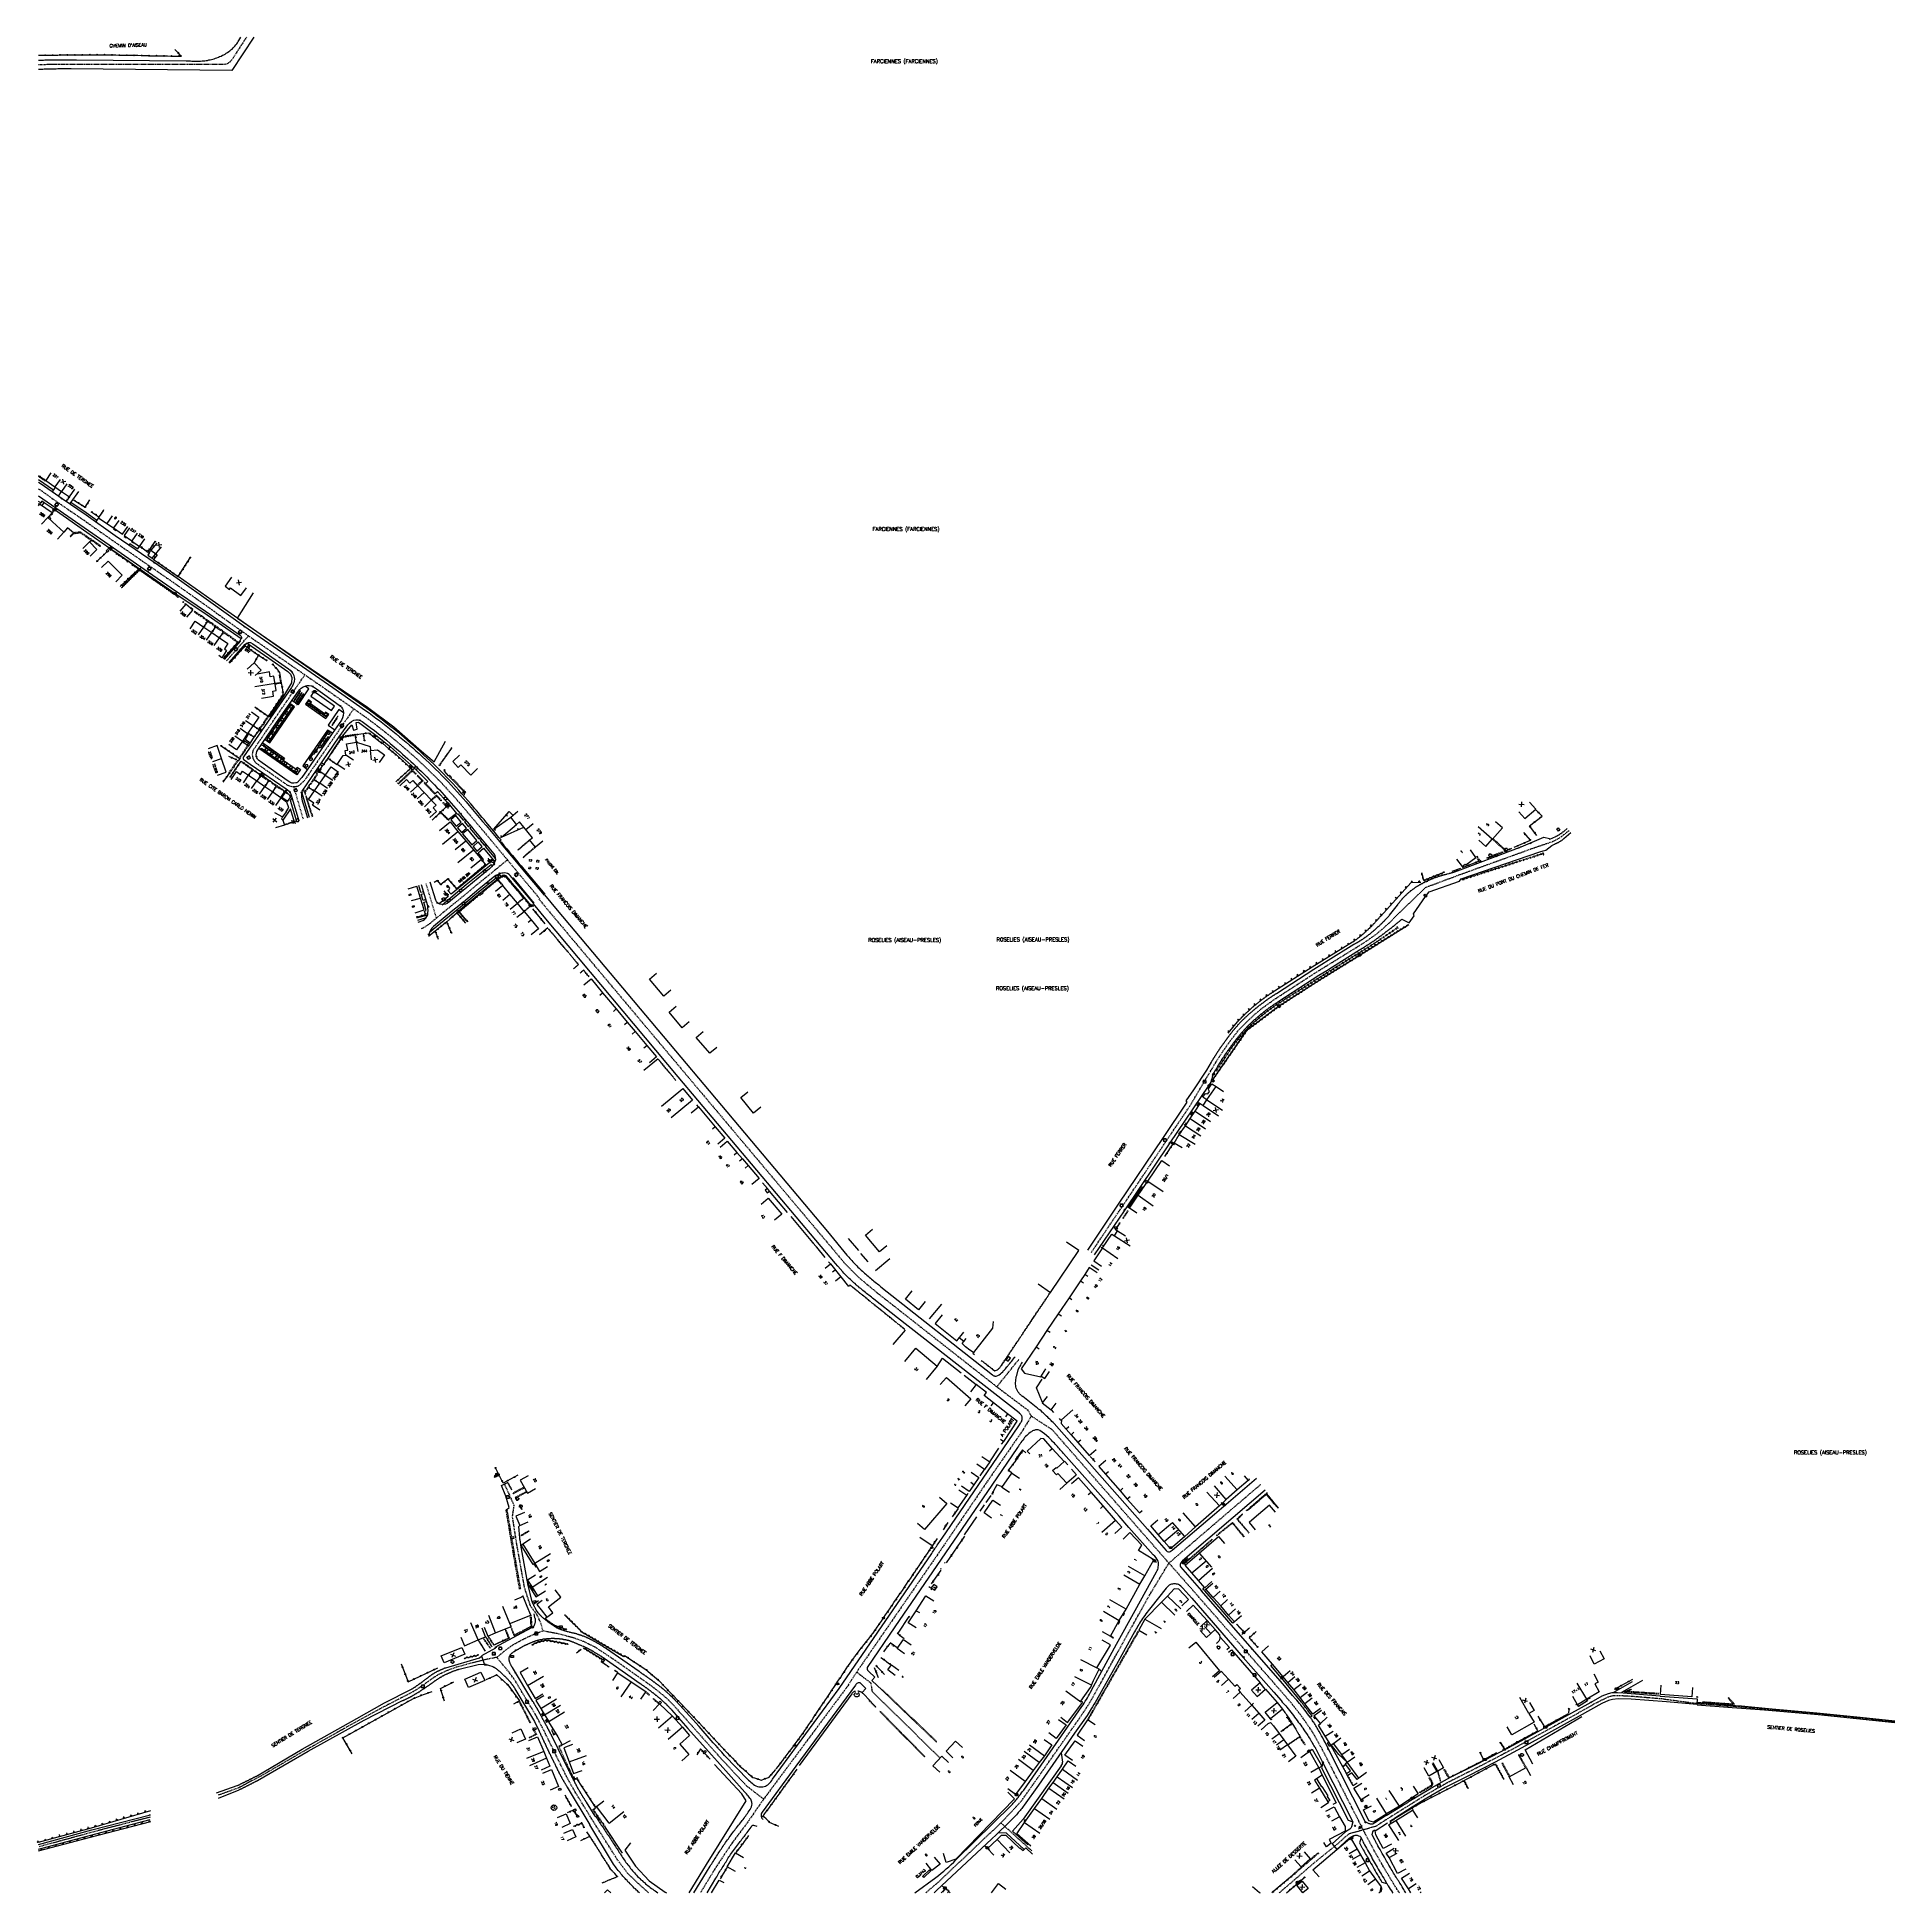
# Model space of a CAD drawing. Header units: millimetres. Extents: x 163999 to 165000, y 124000 to 125000.
import ezdxf
from ezdxf.enums import TextEntityAlignment as Align

# ---------------------------------------------------------------- set-up
doc = ezdxf.new("R2010")
doc.units = ezdxf.units.MM
doc.linetypes.add('DASHED', pattern=[0.75, 0.5, -0.25])
doc.layers.get('0').update_dxf_attribs({"linetype": 'CONTINUOUS'})
for name, color, linetype in [('W0001', 6, 'DASHED'), ('W0008', 7, 'CONTINUOUS'), ('W0017', 7, 'CONTINUOUS'), ('W0100', 7, 'CONTINUOUS'), ('W0105', 7, 'CONTINUOUS'), ('W0112', 1, 'DASHED'), ('W0211', 2, 'CONTINUOUS'), ('W0220', 5, 'DASHED'), ('W0300', 7, 'CONTINUOUS'), ('W0302', 3, 'CONTINUOUS'), ('W0310', 3, 'CONTINUOUS'), ('W0322', 7, 'CONTINUOUS'), ('W0330', 7, 'CONTINUOUS'), ('W0334', 7, 'CONTINUOUS'), ('W0400', 7, 'CONTINUOUS'), ('W0420', 7, 'CONTINUOUS'), ('W0454', 7, 'CONTINUOUS'), ('W0471', 7, 'CONTINUOUS'), ('W0980', 7, 'CONTINUOUS'), ('W0984', 7, 'CONTINUOUS'), ('W0989', 7, 'CONTINUOUS'), ('W0991', 7, 'CONTINUOUS'), ('W1102', 7, 'CONTINUOUS'), ('W1471', 7, 'CONTINUOUS')]:
    doc.layers.add(name, color=color, linetype=linetype)
doc.styles.get("Standard").update_dxf_attribs({"font": 'romans.shx', "width": 0.85})

# ---------------------------------------------------------------- blocks, each defined once
blk = doc.blocks.new('t991o')
at = {"color": 0, "linetype": 'Continuous'}
for p, q in [((-1, 1), (1, -1)), ((-1, -1), (1, 1))]:
    blk.add_line(p, q, dxfattribs=at)
blk = doc.blocks.new('t322o')
at = {"color": 0, "linetype": 'Continuous'}
for radius in [0.25, 0.15]:
    blk.add_circle((0, 0), radius, dxfattribs=at)
blk = doc.blocks.new('t310o')
at = {"color": 0, "linetype": 'Continuous'}
for centre, start, end in [((-0.5, 0.4), 216.8699, 323.1304), ((0.5, -0.4), 36.8699, 143.1303)]:
    blk.add_arc(centre, 0.625, start, end, dxfattribs=at)
blk = doc.blocks.new('t211o')
at = {"color": 0, "linetype": 'Continuous'}
for p, q in [((-0.3, 0.5), (-0.3, 0)), ((0, 1), (0, 0)), ((0.3, 0.5), (0.3, 0))]:
    blk.add_line(p, q, dxfattribs=at)
blk = doc.blocks.new('T420')
for p, q in [((0.7, 0.7), (-0.8, 0.7)), ((-0.8, 0.7), (-0.8, -0.8)), ((0.7, 0.7), (0.7, -0.8)), ((0.7, -0.8), (-0.8, -0.8))]:
    blk.add_line(p, q)
blk.add_ellipse((0, 0), major_axis=(-0.53, 0.53), ratio=1, start_param=3.926991, end_param=10.210176)
blk = doc.blocks.new('T400')
for p, q in [((-0.15, 0.3), (0.15, 0.3)), ((-0.15, -0.25), (-0.15, 0.3)), ((-0.15, 0.15), (0.15, 0.15)), ((-0.15, 0), (0.15, 0)), ((0.15, 0.3), (0.15, -0.25)), ((-0.15, -0.15), (0.15, -0.15)), ((-0.15, -0.25), (-0.15, -0.3)), ((-0.15, -0.3), (0.15, -0.3)), ((0.15, -0.3), (0.15, -0.25))]:
    blk.add_line(p, q)
blk = doc.blocks.new('T471')
for p, q in [((-0.333334, 0.333334), (-0.333334, -0.333334)), ((-0.333334, 0.333334), (0.333334, 0.333334)), ((-0.333334, 0), (0, 0)), ((0.500001, 0.500001), (1.000002, 1.000002)), ((-0.500001, -0.500001), (-1.000002, -1.000002)), ((-0.333334, -0.333334), (0.333334, -0.333334))]:
    blk.add_line(p, q)
blk.add_ellipse((0, 0), major_axis=(0.471405, 0.471405), ratio=1, start_param=5.4977871438, end_param=11.780972451)
blk = doc.blocks.new('T300')
for p, q in [((-0.8, 0.5), (-0.9, 0.3)), ((-0.9, 0.3), (-0.9, 0.2)), ((-0.9, 0.2), (-0.7, 0.1)), ((-0.7, 0.6), (-0.8, 0.5)), ((-0.8, -0.1), (-0.7, 0.1)), ((-0.6, 0.7), (-0.7, 0.6)), ((-0.7, 0.1), (-0.7, 0.1)), ((-0.5, 0.7), (-0.6, 0.7)), ((-0.3, 0.6), (-0.5, 0.7)), ((-0.3, 0.6), (-0.2, 0.7)), ((-0.2, 0.6), (-0.3, 0.6)), ((-0.2, 0.7), (-0.1, 0.8)), ((-0.1, 0.8), (0.1, 0.8)), ((0.1, 0.8), (0.2, 0.7)), ((0.2, 0.7), (0.3, 0.6)), ((0.3, 0.6), (0.4, 0.5)), ((0.5, 0.5), (0.3, 0.5)), ((0.4, 0.5), (0.4, 0.5)), ((0.6, 0.4), (0.5, 0.5)), ((0.6, 0.4), (0.7, 0.3)), ((0.7, 0.3), (0.7, 0.2)), ((0.7, 0.2), (0.7, 0.1)), ((0.7, 0.1), (0.7, -0.2)), ((-0.8, -0.2), (-0.8, -0.1)), ((-0.7, -0.3), (-0.8, -0.2)), ((-0.8, -0.2), (-0.8, -0.2)), ((-0.7, -0.4), (-0.7, -0.3)), ((-0.5, -0.5), (-0.7, -0.4)), ((-0.4, -0.5), (-0.5, -0.5)), ((-0.4, -0.5), (-0.3, -0.5)), ((-0.3, -0.5), (-0.3, -0.4)), ((-0.3, -0.6), (-0.3, -0.5)), ((-0.3, -0.5), (-0.3, -0.5)), ((-0.2, -0.7), (-0.3, -0.6)), ((-0.1, -0.8), (-0.2, -0.7)), ((0.1, -0.8), (-0.1, -0.8)), ((0.2, -0.7), (0.1, -0.8)), ((0.3, -0.5), (0.2, -0.5)), ((0.3, -0.6), (0.2, -0.7)), ((0.2, -0.7), (0.2, -0.7)), ((0.5, -0.4), (0.3, -0.5)), ((0.3, -0.5), (0.3, -0.6)), ((0.3, -0.5), (0.3, -0.5)), ((0.6, -0.3), (0.5, -0.4)), ((0.7, -0.2), (0.6, -0.3)), ((0.6, -0.3), (0.6, -0.3))]:
    blk.add_line(p, q)
blk = doc.blocks.new('t112o')
at = {"color": 0, "linetype": 'Continuous'}
for p, q in [((-0.5, 0.5), (0.5, 0.5)), ((-0.5, -0.5), (-0.5, 0.5)), ((0.5, 0.5), (0.5, -0.5)), ((0.5, -0.5), (-0.5, -0.5))]:
    blk.add_line(p, q, dxfattribs=at)
blk = doc.blocks.new('t330o')
at = {"color": 0, "linetype": 'Continuous'}
for p, q in [((0.25, -0.25), (-0.25, 0.25)), ((-0.25, -0.25), (0.25, 0.25)), ((-0.25, 0.25), (-0.25, -0.25)), ((0.25, 0.25), (-0.25, 0.25)), ((0.25, -0.25), (0.25, 0.25)), ((-0.25, -0.25), (0.25, -0.25)), ((-0.25, -0.25), (-0.25, -0.25))]:
    blk.add_line(p, q, dxfattribs=at)
blk = doc.blocks.new('T1471')
at = {"color": 0, "linetype": 'Continuous', "flags": 128}
blk.add_lwpolyline([(-0.75, -0.5), (-0.75, 0.5), (0.75, 0.5), (0.75, -0.5), (-0.75, -0.5)], dxfattribs=at)
blk = doc.blocks.new('t105o')
for p, q in [((-0.5, 0), (0.5, 0)), ((0.5, 0), (0.2, 0.1)), ((0.5, 0), (0.2, -0.1))]:
    blk.add_line(p, q)
blk = doc.blocks.new('t220o')
at = {"color": 0, "linetype": 'Continuous'}
for p, q in [((-0.25, 0.25), (0.25, 0.25)), ((-0.25, -0.25), (0.25, -0.25))]:
    blk.add_line(p, q, dxfattribs=at)
blk = doc.blocks.new('T454')
for p, q in [((-0.25, 0.25), (0.25, -0.25)), ((-0.25, -0.25), (0.25, 0.25)), ((0.75, 0.75), (0.375, 0.375)), ((-0.375, -0.375), (-0.75, -0.75))]:
    blk.add_line(p, q)
blk.add_ellipse((0, 0), major_axis=(0.354, 0.354), ratio=1, start_param=5.49778714, end_param=11.78097245)

msp = doc.modelspace()

# ---------------------------------------------------------------- linework, layer by layer
at = {"layer": 'W0001'}
for p, q in [((164112, 125000), (164104.1, 124987.8)), ((164000.1, 124985), (164000, 124985)), ((164000.9, 124985.1), (164000.1, 124985)), ((164001.7, 124985.1), (164000.9, 124985.1)), ((164002.5, 124985.1), (164001.7, 124985.1)), ((164003.4, 124985.1), (164002.5, 124985.1)), ((164004.2, 124985.2), (164003.4, 124985.1)), ((164005, 124985.2), (164004.2, 124985.2)), ((164005.8, 124985.2), (164005, 124985.2)), ((164006.7, 124985.2), (164005.8, 124985.2)), ((164007.5, 124985.2), (164006.7, 124985.2)), ((164008.3, 124985.2), (164007.5, 124985.2)), ((164009.1, 124985.3), (164008.3, 124985.2)), ((164010, 124985.3), (164009.1, 124985.3)), ((164010.8, 124985.3), (164010, 124985.3)), ((164011.6, 124985.3), (164010.8, 124985.3)), ((164012.4, 124985.3), (164011.6, 124985.3)), ((164013.2, 124985.3), (164012.4, 124985.3)), ((164014.1, 124985.3), (164013.2, 124985.3)), ((164014.9, 124985.3), (164014.1, 124985.3)), ((164015.7, 124985.3), (164014.9, 124985.3)), ((164016.5, 124985.3), (164015.7, 124985.3)), ((164017.4, 124985.3), (164016.5, 124985.3)), ((164018.2, 124985.3), (164017.4, 124985.3)), ((164019, 124985.3), (164018.2, 124985.3)), ((164099.2, 124985.2), (164019, 124985.3)), ((164100, 124985.3), (164099.2, 124985.2)), ((164100.8, 124985.4), (164100, 124985.3)), ((164101.6, 124985.7), (164100.8, 124985.4)), ((164102.3, 124986.1), (164101.6, 124985.7)), ((164103, 124986.6), (164102.3, 124986.1)), ((164103.6, 124987.2), (164103, 124986.6)), ((164104.1, 124987.8), (164103.6, 124987.2)), ((164269.5, 124535.5), (164276.4, 124527.2)), ((164276.4, 124527.2), (164319.6, 124475.7)), ((164319.6, 124475.7), (164427.1, 124347.8)), ((164427.1, 124347.8), (164434.3, 124339.2)), ((164434.3, 124339.2), (164441.8, 124331.6)), ((164441.8, 124331.6), (164451.8, 124323.3)), ((164451.8, 124323.3), (164516.2, 124272.7)), ((164516.2, 124272.7), (164528.1, 124287.5)), ((164516.2, 124272.7), (164532.8, 124260.2)), ((164534.8, 124256.9), (164529.9, 124248.8)), ((164532.8, 124260.2), (164534.8, 124256.9)), ((164534.8, 124256.9), (164545.9, 124249.7)), ((164529.9, 124248.8), (164511, 124221.6)), ((164608.9, 124177.7), (164545.9, 124249.7)), ((164511, 124221.6), (164486.3, 124185.2)), ((164486.3, 124185.2), (164440.7, 124119)), ((164435.6, 124111.1), (164390.6, 124050.5)), ((164440.7, 124119), (164435.6, 124111.1)), ((164440.7, 124119), (164448.3, 124113.1)), ((164381.4, 124057.6), (164367.6, 124072.4)), ((164390.6, 124050.5), (164381.4, 124057.6)), ((164390.6, 124050.5), (164381.2, 124037)), ((164311.9, 124017.7), (164298.4, 124039.1)), ((164381.2, 124037), (164373.6, 124026.9)), ((164373.6, 124026.9), (164365, 124014)), ((164317.4, 124010.4), (164311.9, 124017.7)), ((164365, 124014), (164356.5, 124000)), ((164328.5, 124000), (164317.4, 124010.4))]:
    msp.add_line(p, q, dxfattribs=at)
at = {"layer": 'W0001', "flags": 128}
for points in [[(164000, 124756.6), (164011, 124748.8), (164023.9, 124740), (164039.5, 124729), (164060.9, 124714.2), (164072.9, 124705.9), (164091, 124693.1), (164108.8, 124680.3), (164135.7, 124661.7), (164156.7, 124647.2), (164174.4, 124634.8, -0.027747), (164203, 124611.7, -0.034051), (164229.6, 124584, -0.003914), (164258.6, 124549.3), (164269.9, 124535.8)], [(164169.7, 124638), (164159.8, 124623.6), (164146.3, 124604), (164143.4, 124599.7), (164141.5, 124597.8, -0.165138), (164139.1, 124596.2, -0.252688), (164133.2, 124597.5), (164119.2, 124607.3), (164117.2, 124608.8, -0.134361), (164115.5, 124611.7, -0.229926), (164116.5, 124617.1), (164126.5, 124631.7), (164138.2, 124648.8, -0.000148), (164138.2, 124648.8), (164143.4, 124656.3)], [(164252.6, 124556.7), (164244.1, 124549.7, 0.001136), (164244.1, 124549.7), (164235.6, 124542.8), (164227.2, 124535.8), (164221.6, 124531.3), (164212.4, 124523.7, -0.056438), (164206.1, 124519.4)]]:
    msp.add_lwpolyline(points, format="xyb", dxfattribs=at)
for points in [[(164101.2, 124663.9), (164113.1, 124677.4)], [(164142.6, 124578.5), (164137.5, 124596)], [(164567.1, 124345.1), (164577.9, 124361.2), (164587.5, 124375.4), (164612.7, 124412.9), (164620.2, 124424), (164631.1, 124442.4), (164635.1, 124449.1), (164638.6, 124454.4), (164642, 124459.2), (164646.5, 124464.9), (164650.6, 124469.2), (164655.4, 124473.6), (164659.4, 124476.9), (164665.8, 124481.5), (164688.6, 124496.3), (164712.1, 124510.8), (164716.1, 124513.4), (164720.3, 124516.4), (164724.7, 124520), (164728.8, 124523.8), (164732.3, 124527.4), (164747.4, 124541.9), (164767, 124549.2), (164803.5, 124562.4), (164815.7, 124566.6), (164819.9, 124568.8), (164824.5, 124572.5)], [(164208.6, 124544), (164214.2, 124525.2)], [(164250.9, 124220.3), (164256, 124209), (164255.1, 124202.6), (164257.5, 124187.5), (164261.6, 124164.5), (164264.8, 124154.8), (164268.3, 124150)], [(164608.9, 124177.7), (164638.5, 124203.1), (164658.5, 124220.2), (164658.5, 124220.2)], [(164518.4, 124037.7), (164529.4, 124049.4), (164534.5, 124056.7), (164560.1, 124093.2), (164564.6, 124099.8), (164568.3, 124106), (164581.1, 124129.3), (164598.2, 124160), (164608.9, 124177.7), (164623.8, 124160.8), (164623.8, 124160.8)], [(164733.1, 124000), (164730.1, 124004.6), (164724.1, 124014.7), (164719.7, 124022.4), (164715.5, 124030.3), (164708, 124045), (164697.3, 124066), (164691.6, 124077.2), (164686.6, 124086.2), (164680.6, 124094.9), (164675.3, 124101.7), (164669.3, 124108.7), (164664.5, 124114.2), (164623.8, 124160.8)], [(164298.4, 124039.1), (164288.7, 124054.9), (164284.1, 124063.2), (164278, 124075.6), (164274, 124083.8), (164271.3, 124089.2), (164268.1, 124095.3), (164261.5, 124106.3), (164256.8, 124114.2), (164253.4, 124118.9), (164251, 124121.8), (164246.8, 124126.9), (164251.7, 124130.9), (164255.4, 124133.6), (164261.7, 124137), (164266.6, 124139.3), (164271.7, 124141.3), (164270.6, 124145.4), (164269.4, 124147.9), (164268.3, 124150)], [(164271.7, 124141.3), (164279.1, 124139.9), (164282.6, 124139), (164287.9, 124137.6), (164293.5, 124135.6), (164299.7, 124132.5), (164309.4, 124126.1), (164329.6, 124111.9), (164333.9, 124108.6), (164339.3, 124104), (164343.1, 124099.9), (164348.3, 124094.1), (164367.7, 124072.3)], [(164246.8, 124126.9), (164239.3, 124125.4), (164230.2, 124123), (164225.1, 124121.6), (164220.3, 124119.9), (164215, 124117.4), (164211.5, 124115.1), (164206.5, 124111.5), (164202.2, 124108.6), (164194, 124104.4), (164184, 124099.2), (164166.1, 124089.4), (164141.5, 124075.6), (164120, 124063.1), (164113.3, 124059.6), (164107.8, 124056.6), (164107.8, 124056.6), (164096.4, 124052.5)], [(164448.3, 124113.1), (164449, 124108.5), (164485.7, 124072.6), (164485.7, 124072.6)], [(164060.1, 124040.8), (164054.6, 124039.4), (164033.8, 124034), (164011.1, 124027.8), (164000, 124024.8)], [(164477.9, 124000), (164484.9, 124006), (164518.4, 124037.7), (164523.7, 124032.9), (164532.3, 124025.1), (164535, 124022.7), (164535, 124022.7)], [(164727, 124040.1), (164724.7, 124038.6), (164720.5, 124035.9), (164713.6, 124033.9), (164705.7, 124031.7), (164699.7, 124026.3), (164687.8, 124016.7), (164674.1, 124004.9), (164668.3, 124000)]]:
    msp.add_lwpolyline(points, dxfattribs=at)
at = {"layer": 'W0001'}
msp.add_lwpolyline([(165000, 124092.1), (164997.3, 124092.4), (164989.2, 124093.3), (164984.3, 124093.8), (164979, 124094.3), (164974.1, 124094.8), (164967.6, 124095.5), (164962.8, 124096), (164955.6, 124096.7), (164943.7, 124097.7), (164931.5, 124098.8), (164916, 124100.2), (164893.5, 124101.9), (164874.2, 124104.5), (164858.8, 124105.8), (164851.6, 124106.2), (164848.1, 124106.1), (164845.4, 124105.4), (164842.6, 124104.1), (164837.8, 124101.6), (164829.8, 124097.1), (164823.7, 124093.7), (164816.4, 124089.7), (164805.9, 124083.9), (164796.8, 124078.9), (164786.6, 124073.5), (164781.4, 124070.8), (164775.1, 124067.5), (164763.2, 124061.5), (164759.1, 124059.4), (164753, 124056), (164746.7, 124052.4), (164738.7, 124047.4), (164727, 124040.1)], dxfattribs=at)
at = {"layer": 'W0008'}
for p, q in [((164261.4, 124528.8), (164261.5, 124528.8)), ((164261.5, 124528.8), (164265.3, 124524.3)), ((164263.7, 124523.1), (164265.3, 124524.3)), ((164265.3, 124524.3), (164269.2, 124519.4)), ((164266, 124530.3), (164272.7, 124522.2)), ((164267.6, 124529), (164267.4, 124528.2)), ((164267.4, 124528.2), (164268.3, 124528.3)), ((164270.8, 124525.2), (164270.6, 124524.3)), ((164270.6, 124524.3), (164271.5, 124524.4)), ((164269.2, 124519.4), (164265.4, 124516.2)), ((164274.4, 124520), (164269.8, 124516.3)), ((164272.3, 124518.6), (164272.4, 124517.8)), ((164273.2, 124518.4), (164272.3, 124518.6)), ((164293.7, 124489.4), (164297.6, 124492.6)), ((164297.6, 124492.6), (164303.8, 124485)), ((164329, 124492.4), (164332.9, 124495.6)), ((164336.8, 124483.2), (164329, 124492.4)), ((164302.3, 124483.7), (164303.8, 124485)), ((164303.8, 124485), (164311.2, 124476.3)), ((164340.6, 124486.5), (164336.8, 124483.2)), ((164311.2, 124476.3), (164309.6, 124475)), ((164311.2, 124476.3), (164317.1, 124469.2)), ((164339.6, 124474.6), (164343.4, 124477.8)), ((164346.7, 124466.1), (164339.6, 124474.6)), ((164315.6, 124467.9), (164317.1, 124469.2)), ((164317.1, 124469.2), (164321.3, 124464.1)), ((164321.3, 124464.1), (164319.7, 124462.8)), ((164321.3, 124464.1), (164327.6, 124456.7)), ((164350.5, 124469.3), (164346.7, 124466.1)), ((164354.2, 124461), (164358, 124464.2)), ((164361.5, 124452.4), (164354.2, 124461)), ((164326, 124455.4), (164327.6, 124456.7)), ((164327.6, 124456.7), (164332.9, 124450.5)), ((164365.3, 124455.6), (164361.5, 124452.4)), ((164332.9, 124450.5), (164329.1, 124447.3)), ((164335.5, 124423.9), (164347, 124433.5)), ((164347, 124433.5), (164352.3, 124427.2)), ((164378.2, 124428.6), (164382.1, 124431.7)), ((164352.3, 124427.2), (164340.8, 124417.6)), ((164351.6, 124420.3), (164355.5, 124423.5)), ((164355.5, 124423.5), (164364.5, 124412.8)), ((164385.2, 124420.1), (164378.2, 124428.6)), ((164389, 124423.3), (164385.2, 124420.1)), ((164364.5, 124412.8), (164363, 124411.5)), ((164364.5, 124412.8), (164369.7, 124406.7)), ((164369.7, 124406.7), (164365.9, 124403.5)), ((164367.2, 124401.9), (164371, 124405.1)), ((164371, 124405.1), (164376.2, 124399)), ((164374.7, 124397.7), (164376.2, 124399)), ((164376.2, 124399), (164379.2, 124395.6)), ((164379.2, 124395.6), (164377.6, 124394.3)), ((164379.2, 124395.6), (164382.2, 124391.9)), ((164380.7, 124390.6), (164382.2, 124391.9)), ((164382.2, 124391.9), (164388.1, 124384.9)), ((164388.1, 124384.9), (164384.3, 124381.7)), ((164389.3, 124371.1), (164393.1, 124374.3)), ((164392.7, 124379.6), (164391.4, 124378.6)), ((164391.4, 124378.6), (164392.4, 124377.2)), ((164392.4, 124377.2), (164393.7, 124378.2)), ((164393.7, 124378.2), (164392.7, 124379.6)), ((164393.1, 124374.3), (164400.3, 124365.7)), ((164400.3, 124365.7), (164396.5, 124362.5)), ((164445.4, 124354.5), (164449.3, 124357.7)), ((164453, 124345.4), (164445.4, 124354.5)), ((164456.9, 124348.6), (164453, 124345.4)), ((164545.1, 124323.6), (164560.4, 124346.2)), ((164560.4, 124346.2), (164553.7, 124350.7)), ((164573.1, 124347.5), (164568.4, 124340.5)), ((164423.7, 124336.6), (164426.6, 124339)), ((164426.6, 124339), (164432.2, 124332)), ((164427.6, 124334.6), (164429.1, 124335.8)), ((164432.2, 124332), (164429.2, 124329.6)), ((164563.6, 124333.3), (164561.2, 124329.8)), ((164566, 124336.9), (164563.6, 124333.3)), ((164565.3, 124332.2), (164563.6, 124333.3)), ((164570.2, 124334.1), (164566, 124336.9)), ((164568.4, 124340.5), (164572.6, 124337.7)), ((164467, 124319.9), (164470.6, 124324.4)), ((164538.4, 124328.1), (164545.1, 124323.6)), ((164561.2, 124329.8), (164555.1, 124320.7)), ((164561.2, 124329.8), (164562.9, 124328.7)), ((164474, 124314.2), (164467, 124319.9)), ((164477.6, 124318.7), (164474, 124314.2)), ((164486.8, 124311.4), (164483, 124306.8)), ((164549.3, 124312), (164543.2, 124303)), ((164555.1, 124320.7), (164549.3, 124312)), ((164549.3, 124312), (164551, 124310.9)), ((164556.7, 124319.6), (164555.1, 124320.7)), ((164483, 124306.8), (164494.7, 124297.5)), ((164494.7, 124297.5), (164498.4, 124302.2)), ((164513.9, 124304.3), (164503.7, 124291.1)), ((164514.2, 124307.9), (164513.9, 124304.3)), ((164543.2, 124303), (164537.4, 124294.3)), ((164544.9, 124301.9), (164543.2, 124303)), ((164466.6, 124286.3), (164472.6, 124293.5)), ((164472.6, 124293.5), (164484.1, 124283.8)), ((164498.4, 124297.1), (164495.9, 124299.1)), ((164497.6, 124296.1), (164498.4, 124297.1)), ((164499.3, 124294.3), (164497.6, 124296.1)), ((164498.4, 124297.1), (164499.6, 124298.7)), ((164501.6, 124292.4), (164499.3, 124294.3)), ((164503.7, 124291.1), (164501.6, 124292.4)), ((164537.4, 124294.3), (164529.4, 124282.3)), ((164537.4, 124294.3), (164539.1, 124293.2)), ((164484.1, 124283.8), (164478.1, 124276.6)), ((164522.4, 124289), (164521.2, 124287.3)), ((164521.2, 124287.3), (164522.4, 124286.5)), ((164523.6, 124288.2), (164522.4, 124289)), ((164522.4, 124286.5), (164523.6, 124288.2)), ((164529.4, 124282.3), (164531.1, 124280)), ((164539.9, 124278.1), (164542.6, 124282.3)), ((164542, 124277.1), (164544.5, 124281)), ((164485.7, 124274), (164489, 124277.8)), ((164489, 124277.8), (164502.2, 124266.2)), ((164505, 124274), (164502, 124270)), ((164510.6, 124269.6), (164505, 124274)), ((164531.1, 124280), (164539.9, 124278.1)), ((164540.1, 124278.4), (164542, 124277.1)), ((164502.2, 124266.2), (164498.9, 124262.4)), ((164509.4, 124268), (164510.6, 124269.6)), ((164514.4, 124264), (164509.4, 124268)), ((164513.2, 124262.4), (164514.4, 124264)), ((164522, 124258.2), (164514.4, 124264)), ((164543.4, 124267.5), (164540.7, 124264.1)), ((164540.7, 124264.1), (164545.5, 124260.3)), ((164545.5, 124260.3), (164548.2, 124263.8)), ((164522, 124258.2), (164520.8, 124256.6)), ((164527.1, 124254.2), (164522, 124258.2)), ((164524.1, 124249.5), (164527.1, 124254.2)), ((164551, 124254.9), (164550.8, 124252.9)), ((164550.8, 124252.9), (164553.5, 124249.9)), ((164557.2, 124260.3), (164551, 124254.9)), ((164555, 124251.2), (164553.5, 124249.9)), ((164518.2, 124244.5), (164519.9, 124243.3)), ((164519.9, 124243.3), (164524.1, 124249.5)), ((164539.9, 124244.8), (164532.5, 124238.1)), ((164541.5, 124244.6), (164539.9, 124244.8)), ((164546, 124239.5), (164541.5, 124244.6)), ((164553.5, 124249.9), (164556.2, 124246.9)), ((164556.2, 124246.9), (164557.7, 124248.2)), ((164556.2, 124246.9), (164559.9, 124242.6)), ((164561.5, 124243.9), (164559.9, 124242.6)), ((164559.9, 124242.6), (164566, 124235.6)), ((164509.6, 124228.2), (164505.4, 124231.1)), ((164508.2, 124235.2), (164512.4, 124232.3)), ((164512.4, 124232.3), (164509.6, 124228.2)), ((164530, 124238.8), (164526.1, 124233.4)), ((164526.9, 124234.9), (164527.2, 124234.1)), ((164527.8, 124234.9), (164526.9, 124234.9)), ((164531.9, 124237.1), (164530, 124238.8)), ((164532.5, 124238.1), (164533.9, 124236.6)), ((164544.5, 124238.2), (164546, 124239.5)), ((164552.4, 124232.4), (164546, 124239.5)), ((164548.5, 124228.9), (164552.4, 124232.4)), ((164566, 124235.6), (164569.7, 124238.9)), ((164566.5, 124235.2), (164569.2, 124232.3)), ((164568.2, 124234.1), (164568, 124233.2)), ((164568, 124233.2), (164568.9, 124233.4)), ((164575, 124233), (164571.2, 124229.7)), ((164503.9, 124219.9), (164502.2, 124221.1)), ((164502.4, 124226.7), (164506.5, 124223.8)), ((164506.5, 124223.8), (164503.9, 124219.9)), ((164518.9, 124218.5), (164524.3, 124226.2)), ((164524.3, 124226.2), (164528.4, 124223.4)), ((164546.2, 124227.6), (164548.1, 124229.3)), ((164548.3, 124225.3), (164546.2, 124227.6)), ((164548.1, 124229.3), (164548.5, 124228.9)), ((164549, 124226), (164548.3, 124225.3)), ((164553.9, 124220.7), (164549, 124226)), ((164560.2, 124223.7), (164556.5, 124220.4)), ((164567, 124216), (164560.2, 124223.7)), ((164571.2, 124229.7), (164574.8, 124225.6)), ((164576.3, 124226.9), (164574.8, 124225.6)), ((164574.8, 124225.6), (164582.6, 124216.7)), ((164485.3, 124213.2), (164489.2, 124209.9)), ((164495.4, 124207.4), (164500, 124214.2)), ((164500, 124214.2), (164495.8, 124217)), ((164501.3, 124216.2), (164497.2, 124219.1)), ((164503.9, 124219.9), (164501.3, 124216.2)), ((164509.3, 124204.7), (164514.1, 124211.6)), ((164516.2, 124219.9), (164513.4, 124214.7)), ((164514.6, 124215.8), (164513.7, 124215.7)), ((164513.7, 124215.7), (164514.1, 124214.9)), ((164514.1, 124211.6), (164518.2, 124208.9)), ((164518.7, 124219), (164516.2, 124219.9)), ((164523, 124215.7), (164518.9, 124218.5)), ((164550.2, 124217.3), (164553.9, 124220.7)), ((164565.5, 124214.7), (164567, 124216)), ((164573.5, 124208.5), (164567, 124216)), ((164582.6, 124216.7), (164584.1, 124218)), ((164582.6, 124216.7), (164586.5, 124212.1)), ((164588, 124213.4), (164586.5, 124212.1)), ((164586.5, 124212.1), (164593, 124204.7)), ((164489.2, 124209.9), (164477.3, 124195.8)), ((164491.2, 124210.1), (164495.4, 124207.4)), ((164492.3, 124202.6), (164495.6, 124207.2)), ((164493.1, 124204.5), (164494, 124204.5)), ((164494, 124204.5), (164493.6, 124205.3)), ((164513.4, 124202), (164509.3, 124204.7)), ((164573.5, 124208.5), (164572, 124207.2)), ((164580.2, 124200.9), (164573.5, 124208.5)), ((164578.7, 124199.6), (164580.2, 124200.9)), ((164593, 124204.7), (164594.5, 124206)), ((164477.3, 124195.8), (164473.4, 124199.1)), ((164481.4, 124186.7), (164484.2, 124190.9)), ((164487.4, 124195.7), (164490, 124199.6)), ((164488.1, 124197.7), (164489, 124197.7)), ((164489, 124197.7), (164488.7, 124198.5)), ((164498.8, 124192.3), (164488.9, 124177.8)), ((164482.1, 124188.7), (164483, 124188.7)), ((164483, 124188.7), (164482.7, 124189.5)), ((164491.5, 124182.1), (164491.9, 124181.3)), ((164492.4, 124182.1), (164491.5, 124182.1)), ((164494.4, 124186.3), (164494.7, 124185.4)), ((164495.3, 124186.3), (164494.4, 124186.3)), ((164497.2, 124190.4), (164497.5, 124189.6)), ((164498.1, 124190.4), (164497.2, 124190.4)), ((164486.1, 124173.9), (164480.8, 124166.5)), ((164484.5, 124172), (164484.8, 124171.1)), ((164485.4, 124171.9), (164484.5, 124172)), ((164482.3, 124166.2), (164480.9, 124164.4)), ((164480.9, 124164.4), (164482.8, 124163.1)), ((164481.5, 124167.9), (164481.8, 124167.1)), ((164482.4, 124167.9), (164481.5, 124167.9)), ((164484.1, 124164.9), (164482.3, 124166.2)), ((164482.8, 124163.1), (164484.1, 124164.9)), ((164468.5, 124145.5), (164472.8, 124152)), ((164472.8, 124152), (164478, 124160)), ((164472.8, 124152), (164474.5, 124151)), ((164478, 124160), (164482.2, 124157.3)), ((164472.7, 124142.8), (164468.5, 124145.5)), ((164462.5, 124132), (164458.8, 124134.7)), ((164460.6, 124133.7), (164459.7, 124133.4)), ((164460.5, 124132.8), (164460.6, 124133.7)), ((164462.5, 124131.7), (164466, 124136.6)), ((164466.5, 124128.8), (164462.5, 124131.7)), ((164466, 124136.6), (164470.1, 124133.7)), ((164450.2, 124121.5), (164452.2, 124116.1)), ((164457.4, 124120.1), (164459.4, 124122.9)), ((164459.4, 124122.9), (164463.4, 124120)), ((164451.4, 124119.8), (164450.8, 124119)), ((164450.8, 124119), (164451.7, 124118.8)), ((164461.4, 124117.2), (164457.4, 124120.1)), ((164848.6, 124108.1), (164858.7, 124113.9)), ((164864, 124114.5), (164852.8, 124108)), ((164443.7, 124108), (164445.7, 124110.2)), ((164550.9, 124075.5), (164551.5, 124070.4)), ((164371, 124014.1), (164375.4, 124021.6)), ((164375.4, 124021.6), (164379.8, 124019.1)), ((164375.4, 124011.5), (164371, 124014.1)), ((164304.9, 124000), (164306.5, 124001.6)), ((164306.5, 124001.6), (164308.2, 124000)), ((164362.5, 124000), (164366.6, 124006.9)), ((164366.6, 124006.9), (164369.1, 124005.5))]:
    msp.add_line(p, q, dxfattribs=at)
for points in [[(164000, 124760.2), (164001.4, 124759.3), (164012.7, 124751.3), (164025.6, 124742.5), (164041.3, 124731.5), (164062.7, 124716.7), (164074.6, 124708.4), (164092.8, 124695.5), (164110.6, 124682.8), (164137.4, 124664.1), (164158.4, 124649.6), (164176.1, 124637.2, -0.027762), (164205, 124613.9, -0.034045), (164231.9, 124586, -0.003913), (164260.9, 124551.2), (164272.3, 124537.7)], [(164000, 124752.8), (164009.3, 124746.3), (164022.1, 124737.4), (164038, 124726.4), (164059.2, 124711.7), (164071.4, 124703.2), (164089.8, 124690.6), (164107.5, 124678.5), (164108.5, 124677.8, -0.292761), (164109.2, 124676, -0.051791), (164108.3, 124674.7), (164099.6, 124664.9)], [(164102.7, 124662.8), (164109.1, 124670.1), (164111.4, 124672.6), (164112.2, 124673.4, -0.295701), (164114.1, 124673.7), (164115.4, 124673), (164134.6, 124659.6, -0.163825), (164137.4, 124656, -0.180444), (164137.4, 124652, -0.048816), (164136.3, 124649.6), (164120.1, 124626.2), (164110.4, 124612.1, 0.47323), (164110.8, 124610.5), (164114, 124608.3), (164120.8, 124603.5), (164133.3, 124594.9), (164134.9, 124593.7, -0.041496), (164135.8, 124592), (164136.6, 124589.7), (164140.2, 124577.7)], [(164145, 124579.1), (164143.2, 124585), (164142.2, 124588.2), (164141.8, 124590.6, -0.095421), (164141.9, 124593.7), (164150.1, 124605.6), (164161.9, 124622.9), (164165.7, 124628.2, -0.164769), (164169.8, 124631.9, -0.240965), (164174.2, 124631.2, -0.025366), (164191.5, 124617.6, -0.026655), (164214.6, 124595.7, -0.014884), (164234.5, 124572.8), (164244.4, 124560.9, -0.202931), (164246.1, 124556.6, -0.164971), (164242.9, 124551.9), (164230.6, 124541.8), (164220, 124533.2, -0.245856), (164216.2, 124532.8, -0.230619), (164213.9, 124534.9), (164210.9, 124544.7)], [(164206.9, 124524, 0.19265), (164209.6, 124527, 0.075068), (164209.6, 124531.8), (164206.2, 124543.2)], [(164267, 124533.4), (164256.2, 124546.4), (164255.8, 124546.1), (164254.1, 124548.2, 0.201908), (164250.9, 124549.6, 0.083445), (164248.1, 124549, 0.048743), (164245.8, 124547.8), (164237.2, 124540.8), (164228.8, 124533.9), (164223.2, 124529.3), (164213.8, 124521.6, 0.18585), (164210.6, 124517.5, 0.056061), (164210.2, 124515.4)]]:
    msp.add_lwpolyline(points, format="xyb", dxfattribs=at)
for points in [[(164108.5, 124674.9), (164108.5, 124674.9)], [(164135.4, 124592.8), (164135.4, 124592.8)], [(164204.5, 124523), (164206.9, 124524)], [(164726, 124041.6), (164734.8, 124047), (164737.6, 124048.7), (164738.4, 124049.4), (164749.8, 124056.3), (164755.7, 124059.6), (164760.7, 124062.3), (164775.2, 124069.6), (164794.7, 124079.7), (164800.7, 124083), (164819.2, 124093.2), (164836.4, 124102.7), (164842.4, 124106.1), (164845.8, 124107.5), (164847.7, 124108), (164850.5, 124107.9), (164853.6, 124107.8), (164873.4, 124106.2), (164873.5, 124106), (164893.5, 124104.6), (164893.3, 124101.5)], [(164893.3, 124101.5), (164877, 124102.9), (164858, 124104.3), (164851, 124104.5), (164847.8, 124104.2), (164845.7, 124103.7), (164842.2, 124102), (164829.9, 124095.2), (164810.1, 124084.2), (164799, 124078.1), (164784.7, 124070.5), (164778.8, 124067.4), (164768.5, 124062.2), (164757.7, 124056.7), (164747.9, 124051.1), (164739.9, 124046.1), (164730.4, 124040.1), (164728, 124038.6)], [(165000, 124092.5), (164981.3, 124094.5), (164957.9, 124096.8), (164932, 124099.1), (164917.3, 124100.6), (164910.9, 124101), (164893.5, 124102.5)], [(164893.5, 124101.4), (164912.4, 124099.9), (164929.8, 124098.6), (164958.6, 124096.1), (164987.9, 124093), (165000, 124091.8)]]:
    msp.add_lwpolyline(points, dxfattribs=at)
msp.add_lwpolyline([(164118.5, 124610.3, -0.127246), (164117.4, 124612.2, -0.232213), (164118.1, 124615.9), (164128.1, 124630.6), (164139.9, 124647.6, -0.172525), (164143.5, 124650.3, -0.232697), (164148, 124649.9), (164149.6, 124648.8), (164161.9, 124640.1, -0.166534), (164164, 124637.3, -0.209994), (164163.1, 124631.9), (164158.2, 124624.8), (164144.7, 124605.1), (164141.8, 124601), (164140, 124599.1, -0.175147), (164138.6, 124598.1, -0.259193), (164134.5, 124599.1), (164120.4, 124608.9), (164118.5, 124610.3)], format="xyb", close=True, dxfattribs=at)
at = {"layer": 'W0008', "flags": 128}
for points in [[(164565.2, 124346.4), (164582.1, 124371.6), (164605.7, 124406.5), (164618.8, 124426), (164618.2, 124426.8), (164622.4, 124432.7), (164629.3, 124443.4), (164631.8, 124447.6), (164631.9, 124447.8), (164632, 124448.1), (164632.2, 124448.3), (164632.3, 124448.5), (164632.4, 124448.7), (164632.5, 124448.9), (164632.7, 124449.1), (164632.8, 124449.4), (164632.9, 124449.6), (164633.1, 124449.8), (164633.2, 124450), (164633.3, 124450.2), (164633.5, 124450.4), (164633.6, 124450.6), (164633.7, 124450.9), (164633.9, 124451.1), (164634, 124451.3), (164634.1, 124451.5), (164634.3, 124451.7), (164634.4, 124451.9), (164634.5, 124452.1), (164634.7, 124452.3), (164634.8, 124452.5), (164634.9, 124452.8), (164635.1, 124453), (164635.2, 124453.2), (164635.3, 124453.4), (164635.5, 124453.6), (164635.6, 124453.8), (164635.8, 124454), (164635.9, 124454.2), (164636, 124454.4), (164636.2, 124454.6), (164636.3, 124454.8), (164636.5, 124455.1), (164636.6, 124455.3), (164636.8, 124455.5), (164636.9, 124455.7), (164637, 124455.9), (164637.2, 124456.1), (164637.3, 124456.3), (164637.5, 124456.5), (164637.6, 124456.7), (164637.8, 124456.9), (164637.9, 124457.1), (164638.1, 124457.3), (164638.2, 124457.5), (164638.3, 124457.7), (164638.5, 124457.9), (164638.6, 124458.1), (164638.8, 124458.3), (164638.9, 124458.5), (164639.1, 124458.7), (164639.2, 124458.9), (164639.4, 124459.1), (164639.5, 124459.3), (164639.6, 124459.5), (164639.8, 124459.7), (164639.9, 124459.9), (164640.1, 124460.1), (164640.2, 124460.3), (164640.4, 124460.5), (164640.5, 124460.7), (164640.7, 124460.9), (164640.8, 124461.1), (164641, 124461.3), (164641.1, 124461.5), (164641.3, 124461.7), (164641.3, 124461.8), (164641.4, 124461.9), (164641.6, 124462.1), (164641.7, 124462.3), (164641.9, 124462.5), (164642, 124462.7), (164642.2, 124462.9), (164642.3, 124463.1), (164642.5, 124463.3), (164642.6, 124463.5), (164642.8, 124463.7), (164642.9, 124463.9), (164643.1, 124464.1), (164643.2, 124464.3), (164643.4, 124464.5), (164643.6, 124464.7), (164643.7, 124464.9), (164643.9, 124465), (164644, 124465.2), (164644.2, 124465.4), (164644.3, 124465.6), (164644.5, 124465.8), (164644.7, 124466), (164644.8, 124466.2), (164645, 124466.4), (164645.1, 124466.6), (164645.3, 124466.8), (164645.5, 124466.9), (164645.6, 124467.1), (164645.8, 124467.3), (164646, 124467.5), (164646.1, 124467.7), (164646.3, 124467.9), (164646.5, 124468.1), (164646.6, 124468.2), (164646.8, 124468.4), (164647, 124468.6), (164647.1, 124468.8), (164647.3, 124469), (164647.5, 124469.2), (164647.7, 124469.3), (164647.8, 124469.5), (164648, 124469.7), (164648.2, 124469.9), (164648.4, 124470.1), (164648.5, 124470.2), (164648.7, 124470.4), (164648.9, 124470.6), (164649.1, 124470.8), (164649.2, 124470.9), (164649.4, 124471.1), (164649.6, 124471.3), (164649.8, 124471.5), (164650, 124471.6), (164650.1, 124471.8), (164650.3, 124472), (164650.5, 124472.1), (164650.7, 124472.3), (164650.9, 124472.5), (164651.1, 124472.6), (164651.2, 124472.8), (164651.4, 124473), (164651.6, 124473.2), (164651.8, 124473.3), (164652, 124473.5), (164652.2, 124473.7), (164652.4, 124473.8), (164652.6, 124474), (164652.7, 124474.1), (164652.9, 124474.3), (164653.1, 124474.5), (164653.3, 124474.6), (164653.5, 124474.8), (164653.7, 124475), (164653.9, 124475.1), (164654.1, 124475.3), (164654.3, 124475.5), (164654.5, 124475.6), (164654.6, 124475.8), (164654.8, 124475.9), (164655, 124476.1), (164655.2, 124476.3), (164655.4, 124476.4), (164655.6, 124476.6), (164655.8, 124476.7), (164656, 124476.9), (164656.2, 124477), (164656.4, 124477.2), (164656.6, 124477.4), (164656.8, 124477.5), (164657, 124477.7), (164657.2, 124477.8), (164657.4, 124478), (164657.6, 124478.1), (164657.8, 124478.3), (164658, 124478.5), (164658.2, 124478.6), (164658.4, 124478.8), (164658.6, 124478.9), (164658.8, 124479.1), (164659, 124479.2), (164659.2, 124479.4), (164659.4, 124479.5), (164659.6, 124479.7), (164659.8, 124479.8), (164660, 124480), (164660.2, 124480.1), (164660.4, 124480.3), (164660.6, 124480.4), (164660.8, 124480.6), (164661, 124480.7), (164661.2, 124480.9), (164661.4, 124481), (164661.6, 124481.2), (164661.8, 124481.3), (164662, 124481.5), (164662.2, 124481.6), (164662.4, 124481.7), (164662.6, 124481.9), (164662.8, 124482), (164663, 124482.2), (164663.2, 124482.3), (164663.5, 124482.5), (164663.7, 124482.6), (164663.9, 124482.7), (164664.1, 124482.9), (164664.3, 124483), (164664.5, 124483.2), (164664.7, 124483.3), (164664.9, 124483.4), (164665.1, 124483.6), (164665.3, 124483.7), (164665.6, 124483.8), (164665.8, 124484), (164666, 124484.1), (164666.2, 124484.2), (164666.4, 124484.4), (164666.6, 124484.5), (164666.8, 124484.6), (164687, 124497.8), (164691.3, 124500.5), (164694.7, 124502.6), (164708.6, 124511.2), (164708.8, 124511.3), (164709, 124511.4), (164709.2, 124511.5), (164709.4, 124511.6), (164709.7, 124511.7), (164709.9, 124511.9), (164710.1, 124512), (164710.3, 124512.1), (164710.5, 124512.2), (164710.7, 124512.4), (164711, 124512.5), (164711.2, 124512.6), (164711.4, 124512.7), (164711.6, 124512.9), (164711.8, 124513), (164712, 124513.1), (164712.2, 124513.3), (164712.4, 124513.4), (164712.7, 124513.5), (164712.9, 124513.7), (164713.1, 124513.8), (164713.3, 124513.9), (164713.5, 124514.1), (164713.7, 124514.2), (164713.9, 124514.4), (164714.1, 124514.5), (164714.3, 124514.6), (164714.5, 124514.8), (164714.7, 124514.9), (164714.9, 124515.1), (164715.1, 124515.2), (164715.3, 124515.4), (164715.5, 124515.5), (164715.7, 124515.7), (164715.9, 124515.8), (164716.1, 124516), (164716.3, 124516.1), (164716.5, 124516.3), (164716.7, 124516.4), (164716.9, 124516.6), (164717.1, 124516.7), (164717.3, 124516.9), (164717.5, 124517), (164717.7, 124517.2), (164717.9, 124517.4), (164718.1, 124517.5), (164718.3, 124517.7), (164718.5, 124517.8), (164718.7, 124518), (164718.9, 124518.2), (164719.1, 124518.3), (164719.2, 124518.5), (164719.4, 124518.7), (164719.6, 124518.8), (164719.8, 124519), (164720, 124519.2), (164720.2, 124519.3), (164720.4, 124519.5), (164720.6, 124519.7), (164720.8, 124519.8), (164721, 124520), (164721.1, 124520.2), (164721.3, 124520.3), (164721.5, 124520.5), (164721.7, 124520.7), (164721.9, 124520.8), (164722.1, 124521), (164722.3, 124521.2), (164722.4, 124521.3), (164722.6, 124521.5), (164722.8, 124521.7), (164723, 124521.9), (164723.2, 124522), (164723.3, 124522.2), (164723.5, 124522.4), (164723.7, 124522.6), (164723.9, 124522.7), (164724.1, 124522.9), (164724.2, 124523.1), (164724.4, 124523.3), (164724.6, 124523.5), (164724.8, 124523.6), (164725, 124523.8), (164725.1, 124524), (164725.3, 124524.2), (164725.5, 124524.4), (164725.7, 124524.5), (164725.8, 124524.7), (164726, 124524.9), (164726.2, 124525.1), (164726.3, 124525.3), (164726.5, 124525.5), (164726.7, 124525.6), (164726.9, 124525.8), (164727, 124526), (164727.2, 124526.2), (164727.4, 124526.4), (164727.5, 124526.6), (164727.7, 124526.8), (164732, 124532.3), (164732.2, 124532.5), (164732.3, 124532.7), (164732.5, 124532.9), (164732.6, 124533.1), (164732.8, 124533.3), (164732.9, 124533.5), (164733.1, 124533.7), (164733.2, 124533.9), (164733.4, 124534.1), (164733.5, 124534.3), (164733.7, 124534.5), (164733.8, 124534.7), (164734, 124534.9), (164734.2, 124535.1), (164734.3, 124535.2), (164734.5, 124535.4), (164734.6, 124535.6), (164734.8, 124535.8), (164735, 124536), (164735.1, 124536.2), (164735.3, 124536.4), (164735.5, 124536.5), (164735.7, 124536.7), (164735.8, 124536.9), (164736, 124537.1), (164736.2, 124537.3), (164736.3, 124537.4), (164736.5, 124537.6), (164736.7, 124537.8), (164736.9, 124537.9), (164737.1, 124538.1), (164737.2, 124538.3), (164737.4, 124538.5), (164737.6, 124538.6), (164737.8, 124538.8), (164738, 124539), (164738.2, 124539.1), (164738.4, 124539.3), (164738.6, 124539.4), (164738.8, 124539.6), (164739, 124539.8), (164739.1, 124539.9), (164739.3, 124540.1), (164739.5, 124540.2), (164739.7, 124540.4), (164739.9, 124540.5), (164740.1, 124540.7), (164740.3, 124540.8), (164740.6, 124541), (164740.8, 124541.1), (164741, 124541.3), (164741.2, 124541.4), (164741.4, 124541.6), (164741.6, 124541.7), (164741.8, 124541.9), (164742, 124542), (164742.2, 124542.1), (164742.4, 124542.3), (164742.6, 124542.4), (164742.8, 124542.5), (164743.1, 124542.7), (164743.3, 124542.8), (164743.5, 124542.9), (164743.7, 124543.1), (164743.9, 124543.2), (164744.1, 124543.3), (164744.4, 124543.4), (164744.6, 124543.6), (164744.8, 124543.7), (164745, 124543.8), (164745.2, 124543.9), (164745.5, 124544), (164745.7, 124544.2), (164745.9, 124544.3), (164746.1, 124544.4), (164746.4, 124544.5), (164746.6, 124544.6), (164746.8, 124544.7), (164747, 124544.9), (164747.3, 124545), (164747.5, 124545.1), (164747.7, 124545.2), (164747.9, 124545.3), (164748.2, 124545.4), (164748.4, 124545.5), (164748.6, 124545.6), (164748.9, 124545.7), (164749.1, 124545.8), (164749.3, 124545.9), (164749.6, 124546), (164749.8, 124546.1), (164750, 124546.2), (164750.2, 124546.3), (164750.5, 124546.4), (164750.7, 124546.5), (164750.9, 124546.6), (164751.2, 124546.7), (164751.4, 124546.8), (164751.7, 124546.9), (164751.9, 124547), (164752.1, 124547.1), (164752.4, 124547.1), (164752.6, 124547.2), (164752.8, 124547.3), (164753.1, 124547.4), (164753.3, 124547.5), (164753.5, 124547.6), (164753.8, 124547.6), (164754, 124547.7), (164754.3, 124547.8), (164754.5, 124547.9), (164754.7, 124547.9), (164755, 124548), (164755.2, 124548.1), (164755.5, 124548.2), (164755.7, 124548.2), (164756, 124548.3), (164756.2, 124548.4), (164756.4, 124548.4), (164756.7, 124548.5), (164756.9, 124548.6), (164757.2, 124548.6), (164757.4, 124548.7), (164757.7, 124548.8), (164757.9, 124548.8), (164758.2, 124548.9), (164758.4, 124548.9), (164758.6, 124549), (164758.9, 124549.1), (164759.9, 124549.3), (164760.1, 124549.4), (164760.4, 124549.5), (164760.6, 124549.5), (164760.9, 124549.6), (164761.1, 124549.7), (164761.3, 124549.8), (164761.6, 124549.8), (164761.8, 124549.9), (164762, 124550), (164762.2, 124550), (164762.5, 124550.1), (164762.7, 124550.2), (164762.9, 124550.3), (164763.1, 124550.3), (164763.4, 124550.4), (164763.6, 124550.5), (164763.8, 124550.6), (164764, 124550.7), (164764.3, 124550.7), (164795.8, 124562.6), (164796, 124562.7), (164796.2, 124562.8), (164796.5, 124562.9), (164796.7, 124563), (164796.9, 124563), (164797.2, 124563.1), (164797.4, 124563.2), (164797.6, 124563.3), (164797.9, 124563.4), (164798.1, 124563.5), (164798.4, 124563.6), (164798.6, 124563.7), (164810.9, 124568.8), (164814, 124568.2), (164813.9, 124567.7), (164814.1, 124567.8), (164817.3, 124569.2), (164817.5, 124569.4), (164817.7, 124569.5), (164818, 124569.6), (164818.2, 124569.7), (164818.4, 124569.8), (164818.6, 124570), (164818.9, 124570.1), (164819.1, 124570.2), (164819.3, 124570.3), (164819.5, 124570.5), (164819.7, 124570.6), (164819.9, 124570.8), (164820.2, 124570.9), (164820.4, 124571), (164820.6, 124571.2), (164820.8, 124571.3), (164821, 124571.5), (164821.2, 124571.7), (164821.4, 124571.8), (164821.6, 124572), (164821.8, 124572.1), (164823.5, 124573.6)], [(164568.9, 124343.9), (164584.9, 124367.5), (164609.3, 124403.7), (164630.6, 124435.3), (164632.3, 124437.8), (164632.1, 124438), (164632.7, 124441.1), (164634.2, 124443.7), (164634.4, 124443.9), (164634.5, 124444.1), (164634.6, 124444.3), (164634.7, 124444.5), (164634.9, 124444.7), (164635, 124445), (164635.1, 124445.2), (164635.2, 124445.4), (164635.3, 124445.6), (164635.5, 124445.8), (164635.6, 124446), (164635.7, 124446.2), (164635.9, 124446.5), (164636, 124446.7), (164636.1, 124446.9), (164636.2, 124447.1), (164636.4, 124447.3), (164636.5, 124447.5), (164636.6, 124447.7), (164636.8, 124447.9), (164636.9, 124448.1), (164637, 124448.4), (164637.2, 124448.6), (164637.3, 124448.8), (164637.4, 124449), (164637.5, 124449.2), (164637.7, 124449.4), (164637.8, 124449.6), (164638, 124449.8), (164638.1, 124450), (164638.2, 124450.2), (164638.4, 124450.4), (164638.5, 124450.6), (164638.6, 124450.8), (164638.8, 124451.1), (164638.9, 124451.3), (164639, 124451.5), (164639.2, 124451.7), (164639.3, 124451.9), (164639.5, 124452.1), (164639.6, 124452.3), (164639.7, 124452.5), (164639.9, 124452.7), (164640, 124452.9), (164640.2, 124453.1), (164640.3, 124453.3), (164640.5, 124453.5), (164640.6, 124453.7), (164640.7, 124453.9), (164640.9, 124454.1), (164641, 124454.3), (164641.2, 124454.5), (164641.3, 124454.7), (164641.5, 124454.9), (164641.6, 124455.1), (164641.8, 124455.3), (164641.9, 124455.5), (164642.1, 124455.7), (164642.2, 124455.9), (164642.4, 124456.1), (164642.5, 124456.4), (164642.7, 124456.6), (164642.8, 124456.8), (164643, 124457), (164643.1, 124457.2), (164643.3, 124457.4), (164643.4, 124457.6), (164643.6, 124457.8), (164643.7, 124458), (164643.9, 124458.2), (164644, 124458.4), (164644.2, 124458.6), (164644.3, 124458.8), (164644.5, 124459), (164644.6, 124459.2), (164644.8, 124459.4), (164644.9, 124459.6), (164645.1, 124459.8), (164645.2, 124460), (164645.4, 124460.2), (164645.6, 124460.3), (164645.7, 124460.5), (164645.9, 124460.7), (164646, 124460.9), (164646.2, 124461.1), (164646.3, 124461.3), (164646.5, 124461.5), (164646.7, 124461.7), (164646.8, 124461.9), (164647, 124462.1), (164647.1, 124462.3), (164647.3, 124462.5), (164647.5, 124462.7), (164647.6, 124462.9), (164647.8, 124463.1), (164647.9, 124463.3), (164648.1, 124463.4), (164648.3, 124463.6), (164648.4, 124463.8), (164648.6, 124464), (164648.8, 124464.2), (164648.9, 124464.4), (164649.1, 124464.6), (164649.3, 124464.8), (164649.4, 124465), (164649.6, 124465.1), (164649.8, 124465.3), (164649.9, 124465.5), (164650.1, 124465.7), (164650.3, 124465.9), (164650.5, 124466.1), (164650.6, 124466.2), (164650.8, 124466.4), (164651, 124466.6), (164651.1, 124466.8), (164651.3, 124467), (164651.5, 124467.1), (164651.7, 124467.3), (164651.8, 124467.5), (164652, 124467.7), (164652.2, 124467.8), (164652.4, 124468), (164652.6, 124468.2), (164652.7, 124468.4), (164652.9, 124468.5), (164653.1, 124468.7), (164653.3, 124468.9), (164653.5, 124469.1), (164653.6, 124469.2), (164653.8, 124469.4), (164654, 124469.6), (164654.2, 124469.7), (164654.4, 124469.9), (164654.5, 124470.1), (164654.7, 124470.2), (164654.9, 124470.4), (164655.1, 124470.6), (164655.3, 124470.7), (164655.5, 124470.9), (164655.7, 124471.1), (164655.8, 124471.2), (164656, 124471.4), (164656.2, 124471.5), (164656.4, 124471.7), (164656.6, 124471.9), (164656.8, 124472), (164657, 124472.2), (164657.2, 124472.4), (164657.4, 124472.5), (164657.5, 124472.7), (164657.7, 124472.8), (164657.9, 124473), (164658.1, 124473.2), (164658.3, 124473.3), (164658.5, 124473.5), (164658.7, 124473.6), (164658.9, 124473.8), (164659.1, 124473.9), (164659.3, 124474.1), (164659.5, 124474.3), (164659.7, 124474.4), (164659.9, 124474.6), (164660.1, 124474.7), (164660.3, 124474.9), (164660.4, 124475), (164660.6, 124475.2), (164660.8, 124475.3), (164661, 124475.5), (164661.2, 124475.6), (164661.4, 124475.8), (164661.6, 124476), (164661.8, 124476.1), (164662, 124476.3), (164662.2, 124476.4), (164662.4, 124476.6), (164662.6, 124476.7), (164662.8, 124476.9), (164663, 124477), (164663.2, 124477.1), (164663.5, 124477.3), (164663.7, 124477.4), (164663.9, 124477.6), (164664.1, 124477.7), (164664.3, 124477.9), (164664.5, 124478), (164664.7, 124478.2), (164664.9, 124478.3), (164665.1, 124478.4), (164665.3, 124478.6), (164665.5, 124478.7), (164665.7, 124478.9), (164665.9, 124479), (164666.1, 124479.1), (164666.3, 124479.3), (164666.5, 124479.4), (164666.8, 124479.6), (164667, 124479.7), (164667.2, 124479.8), (164667.4, 124480), (164667.6, 124480.1), (164667.8, 124480.2), (164668, 124480.4), (164668.2, 124480.5), (164689.6, 124494.5), (164693.9, 124497.1), (164697, 124499.1), (164711.6, 124508.1), (164711.8, 124508.2), (164712, 124508.4), (164712.2, 124508.5), (164712.4, 124508.6), (164712.7, 124508.7), (164712.9, 124508.9), (164713.1, 124509), (164713.3, 124509.1), (164713.5, 124509.3), (164713.7, 124509.4), (164713.9, 124509.5), (164714.1, 124509.7), (164714.4, 124509.8), (164714.6, 124509.9), (164714.8, 124510.1), (164715, 124510.2), (164715.2, 124510.3), (164715.4, 124510.5), (164715.6, 124510.6), (164715.8, 124510.7), (164716, 124510.9), (164716.2, 124511), (164716.5, 124511.1), (164716.7, 124511.3), (164716.9, 124511.4), (164717.1, 124511.5), (164717.3, 124511.7), (164717.5, 124511.8), (164717.7, 124512), (164717.9, 124512.1), (164718.1, 124512.2), (164718.3, 124512.4), (164718.5, 124512.5), (164718.7, 124512.7), (164718.9, 124512.8), (164719.1, 124512.9), (164719.4, 124513.1), (164719.6, 124513.2), (164719.8, 124513.4), (164720, 124513.5), (164720.2, 124513.6), (164720.4, 124513.8), (164720.6, 124513.9), (164720.8, 124514.1), (164721, 124514.2), (164721.2, 124514.4), (164721.4, 124514.5), (164721.6, 124514.7), (164721.8, 124514.8), (164722, 124515), (164722.2, 124515.1), (164722.4, 124515.3), (164722.6, 124515.4), (164722.8, 124515.6), (164723, 124515.7), (164723.2, 124515.8), (164723.4, 124516), (164723.6, 124516.1), (164723.8, 124516.3), (164724, 124516.4), (164724.2, 124516.6), (164724.4, 124516.7), (164724.6, 124516.9), (164724.8, 124517), (164725, 124517.2), (164725.2, 124517.3), (164725.4, 124517.5), (164725.6, 124517.7), (164725.8, 124517.8), (164726, 124518), (164726.2, 124518.1), (164726.4, 124518.3), (164726.6, 124518.4), (164726.8, 124518.6), (164727, 124518.7), (164727.2, 124518.9), (164727.4, 124519), (164727.6, 124519.2), (164727.8, 124519.3), (164728, 124519.5), (164728.2, 124519.6), (164728.4, 124519.8), (164728.6, 124519.9), (164728.8, 124520.1), (164729, 124520.3), (164729.2, 124520.4), (164729.4, 124520.6), (164729.6, 124520.7), (164729.8, 124520.9), (164730, 124521), (164730.2, 124521.2), (164730.4, 124521.4), (164730.6, 124521.5), (164730.8, 124521.7), (164731, 124521.8), (164731.2, 124522), (164731.4, 124522.1), (164731.5, 124522.3), (164731.7, 124522.5), (164731.9, 124522.6), (164732.1, 124522.8), (164732.3, 124522.9), (164732.5, 124523.1), (164732.7, 124523.3), (164732.9, 124523.4), (164733.1, 124523.6), (164733.3, 124523.7), (164733.5, 124523.9), (164733.7, 124524.1), (164733.9, 124524.2), (164734.1, 124524.4), (164734.2, 124524.5), (164734.4, 124524.7), (164738.3, 124522.8), (164741, 124526.5), (164740.6, 124527.6), (164747.2, 124537), (164749.1, 124539.5), (164765.5, 124545.2), (164766.3, 124546.5), (164808.8, 124561), (164810.5, 124561.6), (164811.9, 124561.9), (164815.2, 124564.4), (164816.6, 124565.1), (164816.8, 124565.2), (164817, 124565.3), (164817.2, 124565.4), (164817.5, 124565.5), (164817.7, 124565.6), (164817.9, 124565.7), (164818.1, 124565.8), (164818.3, 124565.9), (164818.5, 124566), (164818.8, 124566.1), (164819, 124566.2), (164819.2, 124566.4), (164819.4, 124566.5), (164819.6, 124566.6), (164819.8, 124566.7), (164820, 124566.9), (164820.3, 124567), (164820.5, 124567.2), (164820.7, 124567.3), (164820.9, 124567.5), (164821.1, 124567.6), (164821.3, 124567.8), (164821.5, 124567.9), (164821.7, 124568.1), (164825.5, 124571.4)], [(164252.2, 124206.6), (164253.5, 124207.6), (164251.6, 124213.8), (164249.4, 124219.5), (164252.5, 124221.1), (164252.5, 124221.2)], [(164269.2, 124150.8), (164268.5, 124151.6), (164268.4, 124151.8), (164268.3, 124152), (164268.1, 124152.3), (164268, 124152.5), (164267.9, 124152.7), (164267.8, 124152.9), (164267.6, 124153.2), (164267.5, 124153.4), (164267.4, 124153.6), (164267.3, 124153.8), (164267.2, 124154.1), (164267.1, 124154.3), (164266.9, 124154.5), (164266.8, 124154.7), (164266.7, 124155), (164266.6, 124155.2), (164266.5, 124155.4), (164266.4, 124155.6), (164266.3, 124155.9), (164266.2, 124156.1), (164266.1, 124156.3), (164266, 124156.6), (164265.9, 124156.8), (164263.6, 124166.5), (164263.6, 124166.7), (164263.5, 124166.9), (164263.4, 124167.2), (164263.4, 124167.4), (164263.3, 124167.6), (164263.3, 124167.9), (164263.2, 124168.1), (164263.2, 124168.4), (164263.1, 124168.6), (164263.1, 124168.8), (164263, 124169.1), (164263, 124169.3), (164263, 124169.6), (164259.8, 124187.4), (164259.8, 124187.6), (164259.7, 124187.9), (164259.7, 124188.1), (164259.6, 124188.4), (164259.6, 124188.7), (164259.6, 124188.9), (164259.5, 124189.2), (164259.5, 124189.4), (164259.4, 124189.7), (164259.4, 124189.9), (164259.4, 124190.2), (164259.3, 124190.4), (164259.3, 124190.7), (164259.3, 124190.9), (164259.2, 124191.2), (164259.2, 124191.4), (164258.6, 124197.5), (164259.2, 124198)], [(164369.5, 124074), (164368, 124075.8), (164367.8, 124076), (164367.7, 124076.2), (164367.5, 124076.4), (164367.3, 124076.5), (164367.2, 124076.7), (164367, 124076.9), (164366.8, 124077.1), (164366.6, 124077.3), (164366.5, 124077.5), (164366.3, 124077.7), (164366.1, 124077.9), (164366, 124078.1), (164365.8, 124078.2), (164365.6, 124078.4), (164365.5, 124078.6), (164365.3, 124078.8), (164365.1, 124079), (164364.9, 124079.2), (164364.8, 124079.4), (164364.6, 124079.6), (164364.4, 124079.8), (164364.3, 124079.9), (164364.1, 124080.1), (164363.9, 124080.3), (164363.8, 124080.5), (164363.6, 124080.7), (164363.4, 124080.9), (164355.8, 124089.6), (164345.4, 124101.2), (164345.2, 124101.3), (164345, 124101.5), (164344.9, 124101.7), (164344.7, 124101.9), (164344.5, 124102.1), (164344.4, 124102.3), (164344.2, 124102.5), (164344, 124102.7), (164343.9, 124102.8), (164343.7, 124103), (164343.5, 124103.2), (164343.3, 124103.4), (164343.2, 124103.6), (164343, 124103.8), (164342.8, 124104), (164342.6, 124104.1), (164342.5, 124104.3), (164342.3, 124104.5), (164342.1, 124104.7), (164341.9, 124104.9), (164341.7, 124105), (164341.6, 124105.2), (164341.4, 124105.4), (164341.2, 124105.6), (164341, 124105.7), (164340.8, 124105.9), (164340.7, 124106.1), (164340.5, 124106.3), (164340.3, 124106.4), (164340.1, 124106.6), (164339.9, 124106.8), (164339.8, 124106.9), (164339.6, 124107.1), (164339.4, 124107.3), (164339.2, 124107.4), (164339, 124107.6), (164338.8, 124107.7), (164338.7, 124107.9), (164338.5, 124108.1), (164338.3, 124108.2), (164338.1, 124108.4), (164337.9, 124108.6), (164337.7, 124108.7), (164337.5, 124108.9), (164337.4, 124109), (164337.2, 124109.2), (164337, 124109.4), (164336.8, 124109.5), (164336.6, 124109.7), (164336.4, 124109.8), (164336.2, 124110), (164336, 124110.1), (164335.8, 124110.3), (164335.7, 124110.4), (164335.5, 124110.6), (164335.3, 124110.8), (164335.1, 124110.9), (164334.9, 124111.1), (164334.7, 124111.2), (164334.5, 124111.4), (164334.3, 124111.5), (164334.1, 124111.7), (164333.9, 124111.8), (164333.7, 124112), (164333.5, 124112.1), (164333.3, 124112.3), (164333.1, 124112.4), (164332.9, 124112.6), (164332.7, 124112.7), (164332.5, 124112.9), (164332.3, 124113), (164332.1, 124113.2), (164331.9, 124113.3), (164331.7, 124113.5), (164331.5, 124113.6), (164331.3, 124113.8), (164331.1, 124113.9), (164330.9, 124114.1), (164330.7, 124114.2), (164330.5, 124114.4), (164330.3, 124114.5), (164330.1, 124114.7), (164329.9, 124114.8), (164329.7, 124114.9), (164329.5, 124115.1), (164329.3, 124115.2), (164329.1, 124115.4), (164328.9, 124115.5), (164328.6, 124115.7), (164328.4, 124115.8), (164328.2, 124116), (164328, 124116.1), (164327.8, 124116.3), (164327.6, 124116.4), (164327.4, 124116.5), (164327.2, 124116.7), (164327, 124116.8), (164326.8, 124117), (164326.6, 124117.1), (164326.4, 124117.2), (164326.2, 124117.4), (164326, 124117.5), (164325.8, 124117.7), (164325.6, 124117.8), (164325.4, 124117.9), (164325.2, 124118.1), (164325, 124118.2), (164324.8, 124118.4), (164324.6, 124118.5), (164324.4, 124118.6), (164324.2, 124118.8), (164324, 124118.9), (164323.8, 124119.1), (164323.6, 124119.2), (164305.9, 124131.5), (164305.7, 124131.6), (164305.5, 124131.8), (164305.3, 124131.9), (164305.1, 124132), (164304.9, 124132.2), (164304.7, 124132.3), (164304.5, 124132.4), (164304.3, 124132.6), (164304.1, 124132.7), (164303.9, 124132.8), (164303.7, 124133), (164303.5, 124133.1), (164303.2, 124133.2), (164303, 124133.4), (164302.8, 124133.5), (164302.6, 124133.6), (164302.4, 124133.8), (164302.2, 124133.9), (164302, 124134), (164301.8, 124134.1), (164301.6, 124134.3), (164301.3, 124134.4), (164301.1, 124134.5), (164300.9, 124134.6), (164300.7, 124134.8), (164300.5, 124134.9), (164300.3, 124135), (164300.1, 124135.1), (164299.9, 124135.2), (164299.6, 124135.4), (164299.4, 124135.5), (164299.2, 124135.6), (164299, 124135.7), (164298.8, 124135.8), (164298.6, 124136), (164298.3, 124136.1), (164298.1, 124136.2), (164297.9, 124136.3), (164297.7, 124136.4), (164297.5, 124136.5), (164297.3, 124136.6), (164297, 124136.7), (164296.8, 124136.9), (164296.6, 124137), (164296.3, 124137.1), (164296.1, 124137.2), (164295.9, 124137.3), (164295.6, 124137.4), (164295.4, 124137.5), (164295.2, 124137.6), (164294.9, 124137.7), (164294.7, 124137.8), (164294.5, 124137.9), (164294.2, 124138), (164294, 124138.1), (164293.8, 124138.2), (164293.5, 124138.3), (164293.3, 124138.4), (164293, 124138.4), (164292.8, 124138.5), (164292.6, 124138.6), (164292.3, 124138.7), (164292.1, 124138.8), (164291.9, 124138.9), (164291.6, 124138.9), (164291.4, 124139), (164291.1, 124139.1), (164290.9, 124139.2), (164290.7, 124139.2), (164290.4, 124139.3), (164290.2, 124139.4), (164289.9, 124139.5), (164289.7, 124139.5), (164289.5, 124139.6), (164289.2, 124139.7), (164289, 124139.7), (164288.7, 124139.8), (164288.5, 124139.9), (164288.2, 124139.9), (164288, 124140), (164287.7, 124140), (164287.5, 124140.1), (164287.2, 124140.2), (164287, 124140.2), (164286.7, 124140.3), (164286.5, 124140.3), (164286.2, 124140.3), (164285.9, 124140.4), (164285.2, 124140.7), (164284.9, 124140.7), (164284.6, 124140.8), (164284.4, 124140.9), (164284.1, 124141), (164283.9, 124141), (164283.6, 124141.1), (164283.4, 124141.2), (164283.2, 124141.2), (164282.9, 124141.3), (164282.7, 124141.4), (164282.5, 124141.5), (164282.2, 124141.5), (164282, 124141.6), (164281.8, 124141.7), (164281.5, 124141.8), (164281.3, 124141.9), (164281, 124142), (164280.8, 124142.1), (164280.6, 124142.2), (164280.3, 124142.2), (164280.1, 124142.3), (164279.9, 124142.4), (164279.6, 124142.6), (164279.4, 124142.7), (164279.2, 124142.8), (164279, 124142.9), (164278.8, 124143), (164278.6, 124143.1), (164278.4, 124143.3), (164278.2, 124143.4), (164277.9, 124143.6), (164277.7, 124143.7), (164277.5, 124143.8), (164277.4, 124144), (164277.2, 124144.1), (164277, 124144.3), (164276.8, 124144.4), (164276.6, 124144.5), (164276.3, 124144.7), (164276.1, 124144.8), (164275.9, 124145), (164275.7, 124145.1), (164275.5, 124145.2), (164275.3, 124145.4), (164275.1, 124145.5), (164274.9, 124145.7), (164274.7, 124145.8), (164274.5, 124145.9), (164274.4, 124146.1), (164274.2, 124146.2), (164274, 124146.4), (164273.8, 124146.5), (164273.6, 124146.7), (164273.4, 124146.8), (164273.2, 124147), (164273, 124147.1), (164272.8, 124147.3), (164272.6, 124147.4), (164272.4, 124147.6), (164272.2, 124147.7), (164272.1, 124147.9), (164271.9, 124148.1), (164271.7, 124148.2), (164271.5, 124148.4), (164271.3, 124148.5), (164271.1, 124148.7), (164271, 124148.9), (164270.8, 124149), (164270.6, 124149.2), (164270.4, 124149.4), (164270.2, 124149.6), (164270.1, 124149.8), (164269.9, 124150), (164269.7, 124150.2), (164269.6, 124150.4), (164269.4, 124150.6), (164269.2, 124150.8)], [(164266.8, 124150.3), (164267.2, 124148.3), (164267.3, 124148), (164267.4, 124147.8), (164267.4, 124147.6), (164267.5, 124147.3), (164267.5, 124147.1), (164267.5, 124146.8), (164267.5, 124146.6), (164267.4, 124146.3), (164267.4, 124146.1), (164267.4, 124145.8), (164267.4, 124145.6), (164267.3, 124145.3), (164267.3, 124145.1), (164267.2, 124144.8), (164267.1, 124144.6), (164267, 124144.3), (164266.9, 124144.1), (164266.8, 124143.9), (164266.7, 124143.7), (164266.5, 124143.5), (164266.3, 124143.3), (164266.1, 124143.2), (164265.9, 124143), (164257.8, 124138.7), (164245.8, 124132.3), (164246.1, 124131.8), (164238.6, 124127.8), (164240.2, 124122.8), (164240.4, 124122.9), (164240.7, 124122.9), (164240.9, 124122.9), (164241.1, 124122.8), (164241.4, 124122.8), (164241.6, 124122.8), (164241.8, 124122.8), (164242.9, 124122.6), (164244.2, 124122.1), (164244.5, 124122), (164244.7, 124121.9), (164244.9, 124121.8), (164245.1, 124121.7), (164245.4, 124121.6), (164245.6, 124121.4), (164245.8, 124121.3), (164246, 124121.2), (164246.2, 124121), (164246.4, 124120.9), (164246.6, 124120.7), (164246.8, 124120.6), (164247, 124120.4), (164247.2, 124120.3), (164247.4, 124120.1), (164247.6, 124119.9), (164247.8, 124119.8), (164248, 124119.6), (164248.2, 124119.4), (164248.4, 124119.3), (164248.6, 124119.1), (164248.8, 124118.9), (164249, 124118.8), (164249.1, 124118.6), (164249.3, 124118.4), (164249.5, 124118.2), (164249.7, 124118.1), (164249.9, 124117.9), (164250.1, 124117.7), (164250.3, 124117.5), (164250.4, 124117.4), (164250.6, 124117.2), (164250.8, 124117), (164251, 124116.8), (164251.2, 124116.7), (164251.4, 124116.5), (164251.6, 124116.3), (164251.7, 124116.1), (164251.9, 124116), (164252.1, 124115.8), (164252.3, 124115.6), (164252.5, 124115.4), (164252.6, 124115.2), (164252.8, 124115.1), (164253, 124114.9), (164253.1, 124114.7), (164253.3, 124114.5), (164253.5, 124114.3), (164253.6, 124114.1), (164253.8, 124113.9), (164254, 124113.7), (164254.1, 124113.5), (164254.3, 124113.3), (164254.4, 124113.1), (164254.6, 124112.9), (164254.7, 124112.7), (164254.9, 124112.5), (164255, 124112.3), (164255.2, 124112.1), (164255.3, 124111.9), (164255.5, 124111.7), (164255.6, 124111.5), (164255.8, 124111.3), (164255.9, 124111.1), (164256.1, 124110.9), (164256.2, 124110.6), (164256.3, 124110.4), (164256.5, 124110.2), (164256.6, 124110), (164267.1, 124092.4), (164269.5, 124087.5), (164269.6, 124087.3), (164269.7, 124087), (164269.8, 124086.8), (164269.9, 124086.6), (164270, 124086.4), (164270.1, 124086.1), (164270.2, 124085.9), (164270.3, 124085.7), (164270.4, 124085.4), (164270.5, 124085.2), (164270.6, 124085), (164270.8, 124084.7), (164270.9, 124084.5), (164271, 124084.3), (164271.1, 124084.1), (164271.2, 124083.8), (164271.3, 124083.6), (164271.4, 124083.4), (164271.5, 124083.1), (164271.6, 124082.9), (164271.7, 124082.7), (164271.8, 124082.5), (164271.9, 124082.2), (164272, 124082), (164272.1, 124081.8), (164272.2, 124081.5), (164272.3, 124081.3), (164272.4, 124081.1), (164272.5, 124080.8), (164272.7, 124080.6), (164272.8, 124080.4), (164272.9, 124080.2), (164273, 124079.9), (164273.1, 124079.7), (164273.2, 124079.5), (164273.3, 124079.2), (164273.4, 124079), (164273.5, 124078.8), (164273.6, 124078.5), (164273.7, 124078.3), (164273.8, 124078.1), (164273.9, 124077.8), (164274.1, 124077.6), (164274.2, 124077.4), (164274.3, 124077.2), (164274.4, 124076.9), (164274.5, 124076.7), (164274.6, 124076.5), (164274.7, 124076.2), (164274.8, 124076), (164274.9, 124075.8), (164275, 124075.6), (164275.1, 124075.3), (164275.2, 124075.1), (164275.4, 124074.9), (164275.5, 124074.7), (164275.6, 124074.5), (164275.7, 124074.2), (164275.8, 124074), (164275.9, 124073.8), (164276, 124073.6), (164276.1, 124073.3), (164276.2, 124073.1), (164276.3, 124072.9), (164276.4, 124072.7), (164276.5, 124072.4), (164276.7, 124072.2), (164276.8, 124072), (164276.9, 124071.8), (164277, 124071.5), (164277.1, 124071.3), (164277.2, 124071.1), (164277.3, 124070.9), (164277.4, 124070.7), (164277.5, 124070.4), (164277.6, 124070.2), (164277.7, 124070), (164277.9, 124069.8), (164278, 124069.5), (164278.1, 124069.3), (164278.2, 124069.1), (164278.3, 124068.9), (164278.4, 124068.6), (164278.5, 124068.4), (164278.6, 124068.2), (164278.7, 124068), (164278.9, 124067.8), (164279, 124067.5), (164279.1, 124067.3), (164279.2, 124067.1), (164279.3, 124066.9), (164279.4, 124066.6), (164279.5, 124066.4), (164279.6, 124066.2), (164279.7, 124066), (164279.9, 124065.8), (164280, 124065.5), (164280.1, 124065.3), (164280.2, 124065.1), (164280.3, 124064.9), (164280.4, 124064.7), (164280.5, 124064.4), (164280.6, 124064.2), (164280.8, 124064), (164280.9, 124063.8), (164281, 124063.6), (164281.1, 124063.3), (164281.2, 124063.1), (164281.3, 124062.9), (164281.5, 124062.7), (164281.6, 124062.5), (164281.7, 124062.2), (164281.8, 124062), (164281.9, 124061.8), (164282.1, 124061.6), (164282.2, 124061.3), (164282.3, 124061.1), (164282.4, 124060.9), (164282.6, 124060.7), (164282.7, 124060.5), (164282.8, 124060.2), (164282.9, 124060), (164283.1, 124059.8), (164283.2, 124059.6), (164283.3, 124059.4), (164283.4, 124059.1), (164283.6, 124058.9), (164283.7, 124058.7), (164283.8, 124058.5), (164284, 124058.3), (164284.1, 124058), (164284.2, 124057.8), (164284.3, 124057.6), (164284.5, 124057.4), (164284.6, 124057.2), (164284.7, 124057), (164296.9, 124036.7)], [(164299.9, 124041.4), (164295.1, 124048.9), (164295, 124049.1), (164294.8, 124049.3), (164294.7, 124049.5), (164294.5, 124049.7), (164294.4, 124050), (164294.3, 124050.2), (164294.1, 124050.4), (164294, 124050.6), (164293.9, 124050.8), (164293.7, 124051), (164293.6, 124051.2), (164293.5, 124051.4), (164293.3, 124051.6), (164293.2, 124051.8), (164293.1, 124052), (164292.9, 124052.3), (164292.8, 124052.5), (164292.7, 124052.7), (164292.6, 124052.9), (164292.4, 124053.1), (164292.3, 124053.3), (164292.2, 124053.5), (164292, 124053.7), (164291.9, 124054), (164291.8, 124054.2), (164291.7, 124054.4), (164291.5, 124054.6), (164291.4, 124054.8), (164291.3, 124055), (164291.2, 124055.2), (164291, 124055.5), (164290.9, 124055.7), (164290.8, 124055.9), (164290.7, 124056.1), (164290.5, 124056.3), (164290.4, 124056.6), (164290.3, 124056.8), (164290.2, 124057), (164290.1, 124057.2), (164289.9, 124057.5), (164289.8, 124057.7), (164289.7, 124057.9), (164289.6, 124058.1), (164289.5, 124058.4), (164289.4, 124058.6), (164289.3, 124058.8), (164289.1, 124059), (164289, 124059.3), (164288.9, 124059.5), (164288.8, 124059.7), (164288.7, 124059.9), (164288.6, 124060.2), (164288.5, 124060.4), (164288.3, 124060.6), (164288.2, 124060.8), (164288.1, 124061.1), (164288, 124061.3), (164287.9, 124061.5), (164287.8, 124061.7), (164287.7, 124061.9), (164287.5, 124062.2), (164287.4, 124062.4), (164287.3, 124062.6), (164287.2, 124062.8), (164287.1, 124063), (164287, 124063.3), (164286.9, 124063.5), (164286.8, 124063.7), (164286.6, 124063.9), (164286.5, 124064.2), (164286.4, 124064.4), (164286.3, 124064.6), (164286.2, 124064.8), (164286.1, 124065), (164286, 124065.3), (164285.8, 124065.5), (164285.7, 124065.7), (164285.6, 124065.9), (164279.9, 124077.7), (164276.7, 124084.2), (164276.5, 124084.4), (164276.4, 124084.6), (164276.3, 124084.8), (164276.2, 124085.1), (164276.1, 124085.3), (164276, 124085.5), (164275.8, 124085.7), (164275.7, 124086), (164275.6, 124086.2), (164275.5, 124086.4), (164275.4, 124086.6), (164275.3, 124086.9), (164275.1, 124087.1), (164275, 124087.3), (164274.9, 124087.5), (164274.8, 124087.8), (164274.7, 124088), (164274.6, 124088.2), (164274.4, 124088.4), (164274.3, 124088.7), (164274.2, 124088.9), (164274.1, 124089.1), (164274, 124089.3), (164273.9, 124089.6), (164273.7, 124089.8), (164273.6, 124090), (164273.5, 124090.2), (164273.4, 124090.4), (164273.3, 124090.7), (164273.1, 124090.9), (164273, 124091.1), (164272.9, 124091.3), (164272.8, 124091.6), (164272.7, 124091.8), (164272.5, 124092), (164272.4, 124092.2), (164272.3, 124092.4), (164272.2, 124092.7), (164272.1, 124092.9), (164271.9, 124093.1), (164271.8, 124093.3), (164271.7, 124093.5), (164271.6, 124093.8), (164271.5, 124094), (164271.3, 124094.2), (164271.2, 124094.4), (164271.1, 124094.7), (164271, 124094.9), (164270.9, 124095.1), (164270.7, 124095.3), (164270.6, 124095.5), (164270.5, 124095.8), (164270.4, 124096), (164270.3, 124096.2), (164270.1, 124096.4), (164270, 124096.6), (164269.9, 124096.9), (164269.8, 124097.1), (164269.6, 124097.3), (164269.5, 124097.5), (164269.4, 124097.8), (164269.3, 124098), (164269.2, 124098.2), (164269, 124098.4), (164268.9, 124098.6), (164268.8, 124098.8), (164268.7, 124099.1), (164268.5, 124099.3), (164268.4, 124099.5), (164268.3, 124099.7), (164268.2, 124099.9), (164268, 124100.1), (164267.9, 124100.3), (164267.8, 124100.6), (164267.7, 124100.8), (164267.5, 124101), (164267.4, 124101.2), (164267.3, 124101.4), (164267.2, 124101.6), (164267, 124101.8), (164266.9, 124102), (164266.8, 124102.3), (164266.7, 124102.5), (164266.5, 124102.7), (164266.4, 124102.9), (164266.3, 124103.1), (164255.2, 124121.5), (164255, 124121.8), (164254.9, 124122), (164254.8, 124122.2), (164254.6, 124122.4), (164254.5, 124122.6), (164254.4, 124122.9), (164254.3, 124123.1), (164254.2, 124123.3), (164254.1, 124123.6), (164254, 124123.8), (164253.9, 124124.1), (164253.8, 124124.3), (164253.7, 124124.5), (164253.6, 124124.8), (164253.6, 124125), (164253.5, 124125.3), (164253.5, 124125.5), (164253.4, 124125.8), (164253.4, 124126.1), (164253.4, 124126.4), (164253.4, 124126.7), (164253.5, 124126.9), (164253.6, 124127.1), (164253.6, 124127.3), (164253.7, 124127.5), (164253.8, 124127.8), (164254, 124128), (164254.1, 124128.2), (164254.2, 124128.4), (164254.4, 124128.6), (164254.6, 124128.8), (164254.7, 124128.9), (164254.9, 124129.1), (164255.1, 124129.3), (164255.3, 124129.4), (164255.5, 124129.6), (164255.7, 124129.7), (164255.9, 124129.9), (164256.1, 124130), (164256.3, 124130.1), (164256.5, 124130.3), (164256.7, 124130.4), (164256.9, 124130.5), (164257.1, 124130.7), (164257.4, 124130.8), (164257.6, 124130.9), (164257.8, 124131), (164258, 124131.1), (164258.3, 124131.3), (164258.5, 124131.4), (164258.7, 124131.5), (164258.9, 124131.6), (164259.1, 124131.8), (164259.4, 124131.9), (164259.6, 124132), (164259.8, 124132.2), (164260, 124132.3), (164260.2, 124132.4), (164260.5, 124132.6), (164260.7, 124132.7), (164260.9, 124132.8), (164261.1, 124132.9), (164261.3, 124133.1), (164261.6, 124133.2), (164261.8, 124133.3), (164262, 124133.4), (164262.2, 124133.5), (164262.4, 124133.6), (164262.6, 124133.7), (164262.9, 124133.8), (164263.1, 124133.9), (164263.3, 124134), (164263.5, 124134.1), (164263.8, 124134.2), (164264, 124134.3), (164264.2, 124134.4), (164264.4, 124134.5), (164264.7, 124134.6), (164264.9, 124134.7), (164265.2, 124134.8), (164265.4, 124134.9), (164265.6, 124135), (164265.9, 124135.1), (164266.1, 124135.2), (164266.3, 124135.3), (164266.6, 124135.4), (164266.8, 124135.5), (164267.1, 124135.6), (164267.3, 124135.7), (164267.6, 124135.8), (164267.8, 124135.8), (164268, 124135.9), (164268.3, 124136), (164268.5, 124136), (164268.7, 124136.1), (164269, 124136.2), (164269.2, 124136.2), (164269.4, 124136.3), (164269.7, 124136.3), (164269.9, 124136.4), (164270.2, 124136.5), (164270.4, 124136.5), (164270.6, 124136.6), (164270.9, 124136.6), (164271.1, 124136.6), (164271.4, 124136.7), (164271.6, 124136.7), (164271.9, 124136.8), (164272.1, 124136.8), (164272.3, 124136.8), (164272.6, 124136.8), (164273.5, 124136.9), (164273.7, 124137), (164274, 124137), (164274.2, 124137), (164274.5, 124137), (164274.7, 124137.1), (164275, 124137.1), (164275.2, 124137.1), (164275.4, 124137.1), (164275.7, 124137.1), (164275.9, 124137.1), (164276.2, 124137.2), (164276.4, 124137.2), (164276.7, 124137.2), (164276.9, 124137.2), (164277.2, 124137.2), (164277.4, 124137.2), (164277.7, 124137.2), (164277.9, 124137.1), (164278.2, 124137.1), (164278.4, 124137.1), (164278.7, 124137.1), (164278.9, 124137.1), (164279.2, 124137.1), (164279.4, 124137.1), (164279.6, 124137), (164279.9, 124137), (164280.1, 124137), (164280.4, 124137), (164280.6, 124136.9), (164280.9, 124136.9), (164281.1, 124136.9), (164281.4, 124136.9), (164281.6, 124136.8), (164281.9, 124136.8), (164282.1, 124136.8), (164282.3, 124136.7), (164282.6, 124136.7), (164282.8, 124136.6), (164283.1, 124136.6), (164283.3, 124136.6), (164283.5, 124136.5), (164283.8, 124136.5), (164284, 124136.4), (164284.3, 124136.4), (164284.5, 124136.3), (164284.7, 124136.2), (164285, 124136.2), (164285.2, 124136.1), (164285.4, 124136.1), (164285.7, 124136), (164285.9, 124135.9), (164286.2, 124135.8), (164286.4, 124135.8), (164286.6, 124135.7), (164286.9, 124135.6), (164287.1, 124135.5), (164287.3, 124135.4), (164287.5, 124135.3), (164287.8, 124135.2), (164288, 124135.2), (164288.2, 124135.1), (164288.5, 124135), (164288.7, 124134.9), (164288.9, 124134.8), (164289.1, 124134.7), (164289.4, 124134.6), (164289.6, 124134.5), (164289.8, 124134.4), (164290, 124134.3), (164290.3, 124134.2), (164290.5, 124134.1), (164290.7, 124134), (164290.9, 124133.9), (164291.2, 124133.8), (164291.4, 124133.7), (164291.6, 124133.6), (164291.9, 124133.5), (164292.1, 124133.4), (164292.4, 124133.3), (164292.6, 124133.2), (164293.4, 124133), (164293.6, 124132.9), (164293.9, 124132.8), (164294.1, 124132.6), (164294.3, 124132.5), (164294.5, 124132.4), (164294.8, 124132.3), (164295, 124132.2), (164295.2, 124132.1), (164295.4, 124132), (164295.6, 124131.9), (164295.9, 124131.7), (164296.1, 124131.6), (164296.3, 124131.5), (164296.5, 124131.4), (164296.7, 124131.3), (164297, 124131.2), (164297.2, 124131), (164297.4, 124130.9), (164297.6, 124130.8), (164297.8, 124130.7), (164298, 124130.5), (164298.3, 124130.4), (164298.5, 124130.3), (164298.7, 124130.2), (164298.9, 124130), (164299.1, 124129.9), (164299.3, 124129.8), (164299.5, 124129.6), (164299.7, 124129.5), (164300, 124129.4), (164300.2, 124129.2), (164300.4, 124129.1), (164300.6, 124129), (164300.8, 124128.9), (164301, 124128.7), (164301.2, 124128.6), (164301.5, 124128.5), (164301.7, 124128.3), (164301.9, 124128.2), (164302.1, 124128.1), (164302.3, 124127.9), (164302.5, 124127.8), (164302.8, 124127.7), (164303, 124127.5), (164303.2, 124127.4), (164303.4, 124127.2), (164303.6, 124127.1), (164303.8, 124127), (164304.1, 124126.8), (164304.3, 124126.7), (164304.5, 124126.6), (164304.7, 124126.4), (164324, 124112.8), (164324.2, 124112.7), (164324.4, 124112.6), (164324.6, 124112.4), (164324.8, 124112.3), (164325, 124112.1), (164325.2, 124112), (164325.4, 124111.9), (164325.6, 124111.7), (164325.8, 124111.6), (164326, 124111.4), (164326.2, 124111.3), (164326.4, 124111.2), (164326.6, 124111), (164326.8, 124110.9), (164327, 124110.7), (164327.2, 124110.6), (164327.4, 124110.5), (164327.6, 124110.3), (164327.8, 124110.2), (164328, 124110), (164328.2, 124109.9), (164328.4, 124109.7), (164328.6, 124109.6), (164328.8, 124109.4), (164329, 124109.3), (164329.2, 124109.1), (164329.4, 124109), (164329.6, 124108.8), (164329.8, 124108.7), (164330, 124108.5), (164330.2, 124108.4), (164330.4, 124108.2), (164330.6, 124108), (164330.8, 124107.9), (164331, 124107.7), (164331.2, 124107.6), (164331.4, 124107.4), (164331.6, 124107.3), (164331.8, 124107.1), (164332, 124107), (164332.2, 124106.8), (164332.4, 124106.6), (164332.6, 124106.5), (164332.8, 124106.3), (164333, 124106.2), (164333.2, 124106), (164333.4, 124105.8), (164333.6, 124105.7), (164333.8, 124105.5), (164334, 124105.4), (164334.2, 124105.2), (164334.4, 124105), (164334.6, 124104.9), (164334.8, 124104.7), (164335, 124104.5), (164335.2, 124104.4), (164335.4, 124104.2), (164335.5, 124104), (164335.7, 124103.9), (164335.9, 124103.7), (164336.1, 124103.5), (164336.3, 124103.4), (164336.5, 124103.2), (164336.7, 124103), (164336.9, 124102.8), (164337, 124102.7), (164337.2, 124102.5), (164337.4, 124102.3), (164337.6, 124102.2), (164337.8, 124102), (164337.9, 124101.8), (164338.1, 124101.6), (164338.3, 124101.4), (164338.5, 124101.3), (164338.7, 124101.1), (164338.8, 124100.9), (164339, 124100.7), (164339.2, 124100.5), (164339.4, 124100.4), (164339.5, 124100.2), (164339.7, 124100), (164339.9, 124099.8), (164340, 124099.6), (164340.2, 124099.4), (164340.4, 124099.3), (164340.6, 124099.1), (164340.7, 124098.9), (164340.9, 124098.7), (164349.8, 124088.6), (164362.5, 124074.4), (164365.8, 124070.7)], [(164095.8, 124053.9), (164107, 124057.8), (164107.2, 124057.9), (164107.4, 124058), (164107.7, 124058.1), (164107.9, 124058.2), (164108.1, 124058.3), (164108.3, 124058.4), (164108.5, 124058.5), (164108.8, 124058.7), (164109, 124058.8), (164109.2, 124058.9), (164109.4, 124059), (164109.7, 124059.1), (164109.9, 124059.2), (164110.1, 124059.3), (164110.3, 124059.4), (164110.5, 124059.5), (164110.8, 124059.6), (164111, 124059.7), (164111.2, 124059.9), (164111.4, 124060), (164111.6, 124060.1), (164111.9, 124060.2), (164112.1, 124060.3), (164112.3, 124060.4), (164112.5, 124060.5), (164112.8, 124060.6), (164113, 124060.7), (164113.2, 124060.8), (164113.4, 124061), (164113.6, 124061.1), (164113.8, 124061.2), (164114.1, 124061.3), (164114.3, 124061.4), (164114.5, 124061.5), (164114.7, 124061.6), (164114.9, 124061.7), (164115.2, 124061.8), (164115.4, 124061.9), (164115.6, 124062), (164115.8, 124062.2), (164116, 124062.3), (164116.3, 124062.4), (164116.5, 124062.5), (164116.7, 124062.6), (164116.9, 124062.7), (164117.1, 124062.8), (164117.3, 124062.9), (164142, 124077.4), (164171.5, 124094), (164186.3, 124102.4), (164200.9, 124109.7), (164201.1, 124109.9), (164201.3, 124110), (164201.5, 124110.1), (164201.7, 124110.3), (164201.9, 124110.4), (164202.1, 124110.5), (164202.3, 124110.7), (164202.5, 124110.8), (164202.8, 124110.9), (164203, 124111.1), (164203.2, 124111.2), (164203.4, 124111.4), (164203.6, 124111.5), (164203.8, 124111.7), (164204, 124111.8), (164204.2, 124111.9), (164204.4, 124112.1), (164204.6, 124112.2), (164204.8, 124112.4), (164205, 124112.5), (164205.2, 124112.7), (164205.4, 124112.8), (164205.6, 124112.9), (164205.8, 124113.1), (164206, 124113.2), (164206.2, 124113.4), (164206.4, 124113.5), (164206.6, 124113.7), (164206.8, 124113.8), (164207, 124114), (164207.2, 124114.1), (164207.4, 124114.3), (164207.6, 124114.4), (164207.7, 124114.6), (164207.9, 124114.7), (164208.1, 124114.9), (164208.3, 124115), (164208.5, 124115.2), (164208.7, 124115.3), (164208.9, 124115.5), (164209.1, 124115.6), (164209.3, 124115.8), (164209.6, 124115.9), (164209.8, 124116.1), (164210, 124116.2), (164210.2, 124116.4), (164210.4, 124116.5), (164210.6, 124116.7), (164210.8, 124116.8), (164211, 124117), (164211.2, 124117.1), (164211.4, 124117.3), (164211.6, 124117.4), (164211.8, 124117.6), (164212, 124117.7), (164212.2, 124117.8), (164212.4, 124118), (164212.6, 124118.1), (164212.9, 124118.2), (164213.1, 124118.4), (164213.3, 124118.5), (164213.5, 124118.6), (164213.7, 124118.8), (164213.9, 124118.9), (164214.2, 124119), (164214.4, 124119.1), (164214.6, 124119.2), (164214.8, 124119.4), (164215, 124119.5), (164215.3, 124119.6), (164215.5, 124119.7), (164215.7, 124119.8), (164215.9, 124119.9), (164216.1, 124120), (164216.4, 124120.1), (164216.6, 124120.2), (164216.8, 124120.3), (164217, 124120.4), (164217.3, 124120.5), (164217.5, 124120.6), (164217.7, 124120.7), (164218, 124120.8), (164218.2, 124120.9), (164218.4, 124121), (164218.7, 124121.1), (164218.9, 124121.2), (164219.1, 124121.3), (164219.4, 124121.3), (164237.5, 124126.7), (164238.6, 124127.6)], [(164096.9, 124051.1), (164108, 124055.5), (164108.2, 124055.7), (164108.5, 124055.8), (164108.7, 124055.9), (164108.9, 124056), (164109.2, 124056.1), (164109.4, 124056.2), (164109.6, 124056.3), (164109.8, 124056.4), (164110.1, 124056.6), (164110.3, 124056.7), (164110.5, 124056.8), (164110.7, 124056.9), (164111, 124057), (164111.2, 124057.1), (164111.4, 124057.2), (164111.6, 124057.4), (164111.9, 124057.5), (164112.1, 124057.6), (164112.3, 124057.7), (164112.5, 124057.8), (164112.8, 124057.9), (164113, 124058), (164113.2, 124058.2), (164113.4, 124058.3), (164113.7, 124058.4), (164113.9, 124058.5), (164114.1, 124058.6), (164114.3, 124058.7), (164114.6, 124058.8), (164114.8, 124059), (164115, 124059.1), (164115.2, 124059.2), (164115.5, 124059.3), (164115.7, 124059.4), (164115.9, 124059.5), (164116.1, 124059.6), (164116.4, 124059.8), (164116.6, 124059.9), (164116.8, 124060), (164117, 124060.1), (164117.3, 124060.2), (164117.5, 124060.3), (164117.7, 124060.4), (164117.9, 124060.6), (164145.2, 124076.3), (164175.3, 124093), (164196.1, 124103.6), (164196.4, 124103.7), (164196.6, 124103.8), (164196.8, 124103.9), (164197, 124104), (164197.2, 124104.1), (164197.5, 124104.2), (164197.7, 124104.3), (164197.9, 124104.4), (164198.1, 124104.5), (164198.4, 124104.6), (164198.6, 124104.7), (164198.8, 124104.9), (164199, 124105), (164199.2, 124105.1), (164199.4, 124105.2), (164199.7, 124105.3), (164199.9, 124105.4), (164200.1, 124105.5), (164200.3, 124105.6), (164200.5, 124105.8), (164200.8, 124105.9), (164201, 124106), (164201.2, 124106.1), (164201.4, 124106.2), (164201.6, 124106.4), (164201.8, 124106.5), (164202, 124106.6), (164202.3, 124106.7), (164202.5, 124106.9), (164202.7, 124107), (164202.9, 124107.1), (164203.1, 124107.2), (164203.3, 124107.4), (164203.6, 124107.5), (164203.8, 124107.6), (164204, 124107.8), (164204.2, 124107.9), (164204.4, 124108), (164204.6, 124108.2), (164204.8, 124108.3), (164205.1, 124108.4), (164205.3, 124108.6), (164205.5, 124108.7), (164205.7, 124108.8), (164205.9, 124109), (164206.1, 124109.1), (164206.3, 124109.3), (164206.5, 124109.4), (164206.7, 124109.5), (164207, 124109.7), (164207.2, 124109.8), (164207.4, 124109.9), (164207.6, 124110.1), (164207.8, 124110.2), (164208, 124110.4), (164208.2, 124110.5), (164208.4, 124110.6), (164208.6, 124110.8), (164208.8, 124110.9), (164209, 124111.1), (164209.2, 124111.2), (164209.5, 124111.4), (164209.7, 124111.5), (164209.9, 124111.6), (164210.1, 124111.8), (164210.3, 124111.9), (164210.5, 124112.1), (164210.7, 124112.2), (164210.9, 124112.4), (164211.1, 124112.5), (164211.3, 124112.7), (164211.5, 124112.8), (164211.7, 124112.9), (164211.9, 124113.1), (164212.1, 124113.2), (164212.3, 124113.4), (164212.5, 124113.5), (164212.7, 124113.7), (164212.9, 124113.8), (164213.1, 124114), (164213.3, 124114.1), (164213.5, 124114.2), (164213.7, 124114.4), (164214, 124114.5), (164214.2, 124114.7), (164214.4, 124114.8), (164214.6, 124115), (164214.8, 124115.1), (164215, 124115.2), (164215.2, 124115.4), (164215.4, 124115.5), (164215.7, 124115.7), (164215.9, 124115.8), (164216.1, 124116), (164216.3, 124116.1), (164216.5, 124116.2), (164216.8, 124116.3), (164217, 124116.5), (164217.2, 124116.6), (164217.4, 124116.7), (164217.6, 124116.9), (164217.9, 124117), (164218.1, 124117.1), (164218.3, 124117.2), (164218.5, 124117.3), (164218.8, 124117.5), (164219, 124117.6), (164219.2, 124117.7), (164219.5, 124117.8), (164219.7, 124117.9), (164219.9, 124118), (164220.2, 124118.1), (164220.4, 124118.2), (164220.6, 124118.3), (164220.9, 124118.4), (164221.1, 124118.5), (164221.3, 124118.6), (164221.6, 124118.7), (164221.8, 124118.8), (164222, 124118.9), (164222.3, 124119), (164222.5, 124119.1), (164222.7, 124119.2), (164223, 124119.3), (164223.2, 124119.4), (164223.4, 124119.5), (164223.7, 124119.6), (164223.9, 124119.7), (164224.2, 124119.8), (164224.4, 124119.8), (164224.6, 124119.9), (164224.9, 124120), (164225.1, 124120.1), (164225.4, 124120.2), (164225.6, 124120.3), (164225.8, 124120.3), (164226.1, 124120.4), (164226.3, 124120.5), (164226.6, 124120.6), (164236.7, 124123.1), (164240, 124123.3)], [(164450.5, 124116.2), (164448.9, 124114.4), (164454.4, 124109.2), (164454.4, 124109.2)], [(164550.8, 124068.4), (164538.5, 124051), (164530.4, 124039.7), (164524.7, 124033.2), (164532.9, 124025.9), (164532.9, 124025.9)], [(164550.8, 124068.4), (164551.6, 124069.6), (164551.5, 124070.4), (164551.5, 124070.4)], [(164000, 124026.1), (164028.6, 124034), (164059.5, 124041.9), (164059.7, 124042), (164060, 124042), (164060.2, 124042.1), (164060.2, 124042.1)], [(164000, 124023.5), (164027.3, 124030.9), (164060, 124039.6)], [(164530.9, 124023.4), (164521.5, 124032.2), (164516.9, 124032.3), (164516.9, 124032.3)]]:
    msp.add_lwpolyline(points, dxfattribs=at)
for points in [[(164547.1, 124252.9), (164597.3, 124195.9), (164607.4, 124184.4, 0.1778), (164608.6, 124183.7, 0.201), (164610.6, 124184.6), (164633.5, 124204), (164656.1, 124223.4), (164656.1, 124223.4)], [(164472, 124000), (164483.3, 124008.3, 0.0369), (164494.3, 124017.9), (164524.1, 124047.3, 0.0427), (164527.8, 124051.6, -0.0015), (164528.3, 124052.3, 0.0045), (164530.7, 124055.4), (164543.3, 124073.5), (164562, 124100.4, 0.0294), (164566.7, 124108.1), (164568.3, 124111.2), (164580.7, 124134), (164590.7, 124152.2), (164602.3, 124173, 0.0874), (164603.2, 124175.7, 0.1223), (164603.1, 124178.8, 0.0943), (164600.5, 124182.1), (164587.4, 124196.9), (164582.1, 124203), (164552.1, 124236.8), (164552.1, 124236.8)], [(164660.8, 124217), (164643.5, 124202.2), (164616.3, 124178.9, 0.1612), (164614.9, 124177, 0.2314), (164615.2, 124175.6), (164626.4, 124162.8), (164626.4, 124162.8)], [(164621.2, 124158.8), (164616.5, 124164.2, 0.1072), (164614, 124166.1, 0.0952), (164611.9, 124166.5, 0.1155), (164609.7, 124166.1, 0.1166), (164607.4, 124164.2), (164599.1, 124153.7, 0.0211), (164594.1, 124146.9, 0.0209), (164590.4, 124140.7), (164581.5, 124124.6), (164569.9, 124103.8, -0.012), (164567.1, 124099.1, -0.0132), (164564.8, 124095.5), (164558.1, 124086), (164551.3, 124076.2), (164538.6, 124058.1), (164530.9, 124047.2, -0.0282), (164527.3, 124042.7, -0.02), (164523, 124038.2), (164515.8, 124031.3), (164513.6, 124029.2), (164486.4, 124003.8), (164483.9, 124001.5), (164482.4, 124000)], [(164726, 124041.6), (164719.9, 124037.7, -0.073796), (164718.7, 124037, -0.136008), (164718, 124037, -0.049808), (164716.4, 124037.4, -0.053155), (164715.1, 124038.1, -0.012421), (164714.9, 124038.2, -0.008915), (164714.7, 124038.4), (164694.6, 124078.1), (164693.2, 124080.8), (164692.4, 124082.3, 0.000121), (164689.9, 124086.9, 0.000897), (164686.9, 124091.9, 0.012026), (164686.7, 124092.2, 0.004621), (164686, 124093.2, 0.003368), (164685, 124094.6, 0.006733), (164682.1, 124098.5, 0.01086), (164680.2, 124100.9, 0.00161), (164679.9, 124101.3, 0.00022), (164677.1, 124104.6, 0.00377), (164676.4, 124105.3, -0.002713), (164675.5, 124106.4), (164670.2, 124112.6), (164653.8, 124131.5), (164626.4, 124162.8)], [(164621.2, 124158.8), (164649, 124126.9), (164665.4, 124108.2), (164669.3, 124103.6), (164670, 124102.8, -0.015488), (164672.5, 124100, -0.013132), (164675.3, 124096.5, -0.00096), (164680.6, 124089.4, -0.01026), (164681, 124088.8, -0.005374), (164683.7, 124084.8, -0.00806), (164685.4, 124082.1, -0.000861), (164686.3, 124080.5, -0.000599), (164687.8, 124078.1, -0.002253), (164688, 124077.6), (164691.9, 124070), (164707.9, 124038.6), (164708, 124038.2), (164707.3, 124035.5, -0.099992), (164707, 124034.9, -0.081436), (164706.4, 124034.4), (164704.1, 124032.8), (164696.8, 124026.4), (164699.4, 124023.3), (164706.1, 124029.4), (164707.5, 124030.3), (164707.8, 124030.5, -0.086405), (164709.2, 124031.1, -0.118094), (164710.4, 124031, -0.048902), (164711.7, 124030.5, -0.112733), (164712.2, 124030.1, -0.031344), (164712.3, 124030, -0.016784), (164712.4, 124029.7), (164713, 124028.5, 0.012483), (164714.3, 124025.9, 0.004197), (164718.5, 124018.4, 0.000057), (164722.8, 124011, 0.002008), (164722.9, 124010.8, 0.002416), (164725.2, 124006.9, 0.005035), (164726.3, 124005, 0.001752), (164727.1, 124003.8, 0.00062), (164729.3, 124000.2, 0.000147), (164729.5, 124000)], [(164736.6, 124000, -0.00158), (164735.2, 124002.3, -0.000245), (164732.7, 124006.3, 0.000722), (164731.8, 124007.6, 0.004935), (164731.7, 124007.7, 0.000704), (164731.3, 124008.4, -0.002498), (164727.8, 124014.3, -0.005164), (164726.2, 124017.1, -0.000165), (164721.5, 124025.4, -0.000854), (164720.6, 124027, -0.006209), (164720.5, 124027.2, -0.000818), (164719.8, 124028.6), (164718.4, 124031.3), (164718.8, 124032.9, -0.189229), (164719.5, 124033.8, -0.467847), (164720, 124033.6), (164720.1, 124033.4)]]:
    msp.add_lwpolyline(points, format="xyb", dxfattribs=at)
at = {"layer": 'W0017'}
msp.add_line((164695.5, 124079), (164696.3, 124079.3), dxfattribs=at)
at = {"layer": 'W0017', "flags": 128}
for points in [[(164629.4, 124427.3), (164627.2, 124428.8), (164628.5, 124430.6), (164629, 124430.7), (164629.9, 124430.5), (164630.8, 124431.9), (164630.4, 124432.6), (164630.3, 124433.3), (164632.1, 124436), (164634.3, 124434.5)], [(164587.6, 124369), (164587, 124369.3), (164594.6, 124380.5), (164595.2, 124380.1)], [(164275.8, 124182.7), (164267.3, 124177.4), (164266.4, 124176.9), (164259.9, 124187.4), (164260.8, 124187.9)], [(164263.4, 124168.5), (164263.3, 124168.4), (164263.9, 124165.8), (164264, 124165.7), (164267.9, 124159.6), (164268.8, 124160.1)], [(164644.2, 124146), (164643.4, 124145.4), (164636, 124154), (164628.1, 124162.9), (164628.8, 124163.6)], [(164636.5, 124137.8), (164641.6, 124132.3), (164640.1, 124131)], [(164641.1, 124129.7), (164642.6, 124131), (164658.1, 124113.2)], [(164660.9, 124109.8), (164667.2, 124102.6)], [(164688.2, 124094.2), (164687.7, 124093.8), (164686.9, 124094.9), (164687.4, 124095.3)], [(164277.2, 124088.1), (164276.3, 124087.6), (164277.5, 124085.4)], [(164695.5, 124079), (164694.4, 124080.8), (164695.1, 124081.3)], [(164684.6, 124076.4), (164686.1, 124077.4), (164691, 124068.9), (164690.7, 124067.8), (164689.7, 124067.4)], [(164710.3, 124059.1), (164708.1, 124057.6), (164705.2, 124063.1), (164704.6, 124064.3), (164702.6, 124068), (164696.3, 124079.3)], [(164704.6, 124064.3), (164706.7, 124065.8), (164704.2, 124069.1), (164703.9, 124069.5), (164705, 124070.4), (164700.4, 124074.5), (164696.5, 124079.6)], [(164688.6, 124061.2), (164691.2, 124057.1), (164691.3, 124057.3), (164694.5, 124052.2), (164694.2, 124052), (164695.6, 124049.8), (164694.6, 124049.1)], [(164691.9, 124070), (164691.1, 124067.3), (164705.4, 124039.2), (164708, 124038.2)], [(164691.5, 124063.4), (164699, 124048.5), (164697.2, 124047.6)], [(164711.3, 124061.8), (164710.3, 124061), (164707.4, 124064.7), (164705.2, 124063.1)]]:
    msp.add_lwpolyline(points, dxfattribs=at)
for points in [[(164634.6, 124134.6, 0.039872), (164635.1, 124134.9, 0.039872), (164635.5, 124135.3, 0.100293), (164636.3, 124136.6, 0.130684), (164636.5, 124137.8), (164636.3, 124139), (164633.9, 124142)], [(164685, 124094.6), (164686, 124095.4), (164684.8, 124096.9, 0.010807), (164683, 124099.3, -0.010422), (164681, 124101.8, -0.00391), (164680.5, 124102.5, 0.012323), (164680.3, 124102.7), (164669.6, 124115.9), (164669.5, 124115.7), (164663.9, 124122.5), (164664.7, 124123.3)], [(164670.1, 124099, -0.007389), (164673.5, 124094.1, -0.012644), (164675.4, 124091.2, -0.000077), (164677.8, 124087.2, 0.000182), (164678.8, 124085.5, 0.00051), (164678.9, 124085.3, 0.000107), (164679.5, 124084.3)], [(164712.4, 124029.7), (164711.6, 124027), (164712.8, 124024.5, 0.012011), (164713.2, 124023.9, 0.001143), (164716.6, 124017.9, 0.000028), (164721.2, 124009.8, 0.00098), (164721.4, 124009.5, 0.000061), (164723.2, 124006.4, 0.000632), (164723.6, 124005.7), (164726.3, 124005)], [(164722.6, 124000.4, 0.099149), (164723.2, 124000.8, 0.099149), (164723.5, 124001.4, 0.147773), (164723.6, 124002.4, 0.147773), (164723.1, 124003.3)]]:
    msp.add_lwpolyline(points, format="xyb", dxfattribs=at)
at = {"layer": 'W0100'}
for p, q in [((164609.2, 124185.8), (164609.2, 124186.3)), ((164609.2, 124185.8), (164610.6, 124185.8)), ((164609.9, 124186.3), (164609.8, 124186.1)), ((164609.9, 124186.3), (164610, 124186)), ((164609.9, 124185.8), (164609.9, 124186.3)), ((164610.6, 124185.8), (164610.6, 124186.2)), ((164585, 124150.6), (164584.6, 124150.9)), ((164581.7, 124144.8), (164581.2, 124145)), ((164581.6, 124145.7), (164582, 124145.8)), ((164581.6, 124145.7), (164581.7, 124145.4)), ((164582.1, 124145.5), (164581.6, 124145.7)), ((164581.7, 124144.8), (164582.5, 124146.2)), ((164582.5, 124146.2), (164582, 124146.5)), ((164584.4, 124149.5), (164584, 124149.8)), ((164584.3, 124150.3), (164584.4, 124150.1)), ((164584.3, 124150.3), (164584.5, 124150.3)), ((164584.7, 124150.1), (164584.3, 124150.3)), ((164584.4, 124149.5), (164585, 124150.6)), ((164577.4, 124133.6), (164573, 124136.1)), ((164530.9, 124038.5), (164531.7, 124039.5)), ((164530.9, 124038.5), (164531.4, 124038.2)), ((164531.3, 124039), (164531.8, 124038.7)), ((164531.8, 124038.7), (164531.4, 124038.7)), ((164531.7, 124039.5), (164532.1, 124039.2)), ((164531.8, 124038.7), (164531.7, 124039.1))]:
    msp.add_line(p, q, dxfattribs=at)
for points in [[(164006.6, 124765.2), (164003.8, 124761.1), (164008.7, 124757.6), (164012.3, 124755.2), (164016.6, 124752.2), (164019.4, 124756.4)], [(164010.2, 124729.5), (164013.6, 124733.2), (164009.6, 124736.8), (164004.9, 124741.1), (164007.2, 124743.7), (164000.5, 124748.3), (164000, 124748.6)], [(164039.6, 124742.1), (164036.7, 124738), (164040.4, 124735.5), (164045.1, 124732.2), (164048, 124736.3)], [(164048.9, 124735.6), (164046, 124731.5), (164050.2, 124728.6), (164050.1, 124728.5), (164054.3, 124725.6), (164057.2, 124729.7)], [(164027.8, 124720.4), (164031.4, 124723.9), (164027.4, 124728), (164023.8, 124724.5)], [(164063.6, 124727.4), (164060.5, 124723.5), (164063.1, 124721.5), (164066.2, 124725.4)], [(164033.9, 124714.2), (164037.5, 124717.7), (164045, 124710), (164041.5, 124706.5)], [(164103.9, 124709), (164100.4, 124704.1), (164102.8, 124702.4), (164103.4, 124703.2), (164109, 124699.2), (164111.9, 124703.3)], [(164079.8, 124687.4), (164083.1, 124691.2), (164079.3, 124694.5), (164076, 124690.7)], [(164081.6, 124681.1), (164084.4, 124685.2), (164089, 124682.1), (164093.3, 124679.1), (164097.4, 124676.3), (164102, 124673.2), (164100.1, 124670.3), (164101.2, 124669.5), (164098.6, 124665.6), (164097, 124666.7)], [(164112.4, 124659.5), (164116.1, 124662.8), (164119.8, 124658.8), (164116.7, 124656)], [(164114.6, 124636.4), (164118.7, 124633.6), (164115.5, 124629), (164112.6, 124624.8), (164109.8, 124620.6), (164106.6, 124616), (164102.5, 124618.8)], [(164096.4, 124602.3), (164101.1, 124603.9), (164098.5, 124611.3), (164096.1, 124618.2), (164091.4, 124616.5)], [(164164.9, 124605.3), (164160.8, 124608.1), (164164, 124612.9), (164165.5, 124613.1), (164165.1, 124615.6), (164166.5, 124615.8), (164165.9, 124619.2), (164171.3, 124620), (164178.6, 124617.7), (164178.8, 124615.5), (164182.6, 124615.9), (164186.3, 124613.2), (164183.4, 124609.1)], [(164226.7, 124613), (164223.1, 124609.6), (164226, 124606.5), (164227.4, 124607.9), (164232.9, 124602.3), (164236.4, 124605.8)], [(164103.8, 124600), (164106.5, 124604.2), (164108.8, 124602.7), (164109.9, 124604.4), (164113, 124602.3), (164117.5, 124599.2), (164121.9, 124596.2), (164126.1, 124593.3), (164130.5, 124590.2), (164130.6, 124590.2), (164130.5, 124590.1), (164130.7, 124590), (164133.6, 124588), (164134.6, 124584.8), (164134.4, 124584.5), (164133.2, 124582.6), (164133.3, 124582.5), (164131.4, 124579.8), (164130.9, 124578.8), (164131.6, 124578.1), (164132.4, 124575.4), (164127.6, 124574)], [(164151.4, 124583.4), (164147.5, 124586.1), (164148.3, 124587.2), (164145.4, 124589.1), (164148.6, 124593.8), (164151.4, 124598), (164154.3, 124602.2), (164157.5, 124606.8), (164161.6, 124604)], [(164194.6, 124596.5), (164198.2, 124599.9), (164200, 124598), (164201.5, 124599.4), (164204.1, 124596.6), (164204.1, 124596.7), (164207.7, 124592.9), (164211.6, 124588.8), (164211.5, 124588.8), (164214.1, 124586.1), (164212.6, 124584.7), (164214.4, 124582.8), (164210.8, 124579.4)], [(164271.6, 124566.7), (164267.7, 124563.5), (164264.5, 124567.4), (164266, 124568.6), (164259, 124577.1), (164257.5, 124575.8), (164254.3, 124579.7), (164258.1, 124582.9)], [(164216, 124572.4), (164221.7, 124577.2), (164225.9, 124572), (164230.1, 124567), (164234.2, 124562), (164238.5, 124556.8), (164232.8, 124552.1)], [(164202.9, 124528.2), (164207.7, 124529.7), (164205.7, 124536.1), (164203.8, 124542.5)], [(164257.7, 124525.7), (164261.5, 124528.9), (164257.9, 124533.3), (164253.9, 124538.2), (164250, 124542.8), (164246.2, 124539.6)], [(164841.1, 124130.5), (164843.4, 124126.1), (164838.1, 124123.3), (164835.8, 124127.7)], [(164837.9, 124118), (164840.2, 124113.6), (164838.4, 124112.6), (164840.7, 124108.3), (164834, 124104.4), (164829, 124101.4), (164826.5, 124105.8)], [(164891, 124110.7), (164890.7, 124105.7), (164873.7, 124106.9), (164874.1, 124111.9)], [(164803.2, 124102.5), (164805.7, 124098.2), (164802.9, 124096.7), (164805.6, 124092), (164793.7, 124085.2), (164791.2, 124089.5)], [(164569.2, 124090.5), (164565.1, 124093.3), (164559.4, 124084.9), (164563.5, 124082.1)], [(164754.4, 124071.8), (164756.9, 124067.4), (164753.7, 124065.6), (164751.3, 124070)], [(164750.8, 124069.7), (164753.3, 124065.4), (164748.9, 124062.9), (164746.5, 124067.3)], [(164794.6, 124058.2), (164792.2, 124062.6), (164801.4, 124067.6), (164803.8, 124063.3)], [(164740.5, 124057.5), (164743.2, 124053.3), (164733.1, 124046.8), (164726.2, 124042.6), (164726.2, 124042.6), (164726.2, 124042.6)], [(164727.3, 124036.6), (164727.3, 124036.6), (164727.3, 124036.6), (164727.3, 124036.6), (164731.1, 124039), (164740.2, 124044.6), (164742.9, 124040.4)]]:
    msp.add_lwpolyline(points, dxfattribs=at)
for points in [[(164113.2, 124670.8), (164113.8, 124671.7), (164113, 124672.3), (164112.4, 124671.4)], [(164220.2, 124541.8), (164220.8, 124542.3), (164220.4, 124542.9), (164219.8, 124542.3)]]:
    msp.add_lwpolyline(points, close=True, dxfattribs=at)
at = {"layer": 'W0100', "flags": 128}
for points in [[(164120.1, 124643.8), (164126.6, 124644.9), (164126.1, 124647.6), (164128, 124647.9), (164126.7, 124655.7), (164124.7, 124655.3), (164124.3, 124658), (164117.9, 124656.8)], [(164797.4, 124582.6), (164800.7, 124578.9), (164806.5, 124584), (164803.1, 124587.8)], [(164775.9, 124567.2), (164779.7, 124563.9), (164783.1, 124567.8), (164783.2, 124567.8), (164788.6, 124573.9), (164784.9, 124577.2)], [(164763.8, 124557), (164766.9, 124553.1), (164768.5, 124554.3), (164768.8, 124553.9), (164774.3, 124558), (164771.3, 124562)], [(164616, 124401.4), (164611.7, 124404), (164614.5, 124408.6), (164617.8, 124413.4), (164620.3, 124417.2), (164623, 124421.3), (164625.7, 124425.4), (164627.4, 124424.3), (164629.4, 124427.3), (164634.3, 124434.5), (164638.4, 124431.8)], [(164624.3, 124424.4), (164625.1, 124425.7)], [(164618.2, 124414.7), (164617.5, 124413.7)], [(164620.9, 124419.4), (164621.7, 124420.6)], [(164615.2, 124410.2), (164614.5, 124409.2)], [(164591.7, 124366.2), (164587.6, 124369), (164592.3, 124375.9), (164597.6, 124383.6), (164605.1, 124394.6), (164609.2, 124391.8)], [(164589.8, 124372.7), (164590.5, 124373.8)], [(164594.7, 124380), (164594, 124378.9)], [(164573.1, 124347.5), (164578.2, 124355), (164579.6, 124354.1), (164581.3, 124356.7), (164585.5, 124354)], [(164573.6, 124348.7), (164572.9, 124347.6)], [(164263.7, 124224.8), (164259.4, 124222.3), (164263.3, 124215.4), (164267.7, 124217.9)], [(164649.4, 124224.7), (164651.6, 124222.2), (164645.7, 124217.1), (164639.8, 124212), (164636.1, 124208.6), (164623.2, 124197.2), (164617.4, 124192), (164610.8, 124186.2), (164609, 124186.3), (164606.3, 124189.4), (164603.2, 124193.1), (164599.1, 124197.7), (164602.9, 124201), (164602.9, 124201)], [(164261.7, 124204.9), (164257.1, 124203), (164259.2, 124198), (164263.8, 124200)], [(164579.8, 124193.7), (164583.6, 124197), (164580.2, 124200.9), (164580.2, 124200.9)], [(164666.4, 124205.2), (164663.1, 124208.9), (164653.6, 124200.8), (164652.1, 124199.5), (164655.4, 124195.7), (164655.4, 124195.7)], [(164573, 124140.8), (164577.4, 124138.3), (164582.2, 124146.8), (164585.8, 124152.9), (164593.2, 124166.3), (164595.9, 124170.9), (164600.8, 124179.5), (164592.5, 124184.5), (164594.3, 124187.4), (164587.9, 124194.1), (164584.3, 124190.6), (164584.3, 124190.6)], [(164632.1, 124167.7), (164628.3, 124164.4), (164624.9, 124168.3), (164621.3, 124172.4), (164617.7, 124176.5), (164625.3, 124183), (164635.7, 124192), (164638.9, 124188.2), (164638.9, 124188.2)], [(164265, 124190.6), (164260.8, 124187.9), (164267.3, 124177.4), (164269.9, 124173.2), (164274.1, 124175.8)], [(164267.6, 124171.2), (164263.4, 124168.5), (164265.9, 124164.7), (164268.8, 124160.1), (164273, 124162.8)], [(164267.9, 124176), (164267.2, 124177.1)], [(164266.3, 124163.2), (164264.7, 124165.4)], [(164270.7, 124152.5), (164273.7, 124148.5), (164277, 124150.9), (164274.7, 124154.1), (164281.4, 124159.4), (164278.2, 124163.3)], [(164615.8, 124154.7), (164619.5, 124158), (164614.3, 124163.7), (164611.8, 124163.8), (164608.1, 124159.9), (164604.9, 124156.6), (164596, 124147.4), (164592.7, 124141.6), (164597, 124139.1), (164597, 124139.1)], [(164648, 124149.3), (164644.2, 124146), (164641, 124149.7), (164636.8, 124154.7), (164632.8, 124159.2), (164628.8, 124163.6), (164632.6, 124166.9)], [(164240.1, 124143.1), (164242, 124138.4), (164246.2, 124140.1), (164254.5, 124143.5), (164253.9, 124145.1), (164265.1, 124149.7), (164263.2, 124154.3)], [(164263.2, 124154.3), (164261, 124159.7), (164256.4, 124157.8)], [(164271.2, 124157.6), (164268.4, 124155.4), (164270.7, 124152.5)], [(164618.3, 124151.7), (164622, 124155.1), (164629.6, 124146.7), (164633.9, 124141.9)], [(164227.5, 124137.8), (164229.4, 124133.2), (164236.7, 124136.3), (164240.8, 124138), (164238.9, 124142.6)], [(164260, 124140.4), (164261.1, 124140.9)], [(164633.9, 124142), (164631.5, 124139.8), (164629.1, 124137.6), (164625.7, 124141.3)], [(164250.2, 124135.8), (164251.5, 124136.3)], [(164567.2, 124111.9), (164568.3, 124114.4), (164571.4, 124120.6), (164570.1, 124121.2), (164577.4, 124133.4), (164577.4, 124133.4)], [(164619.7, 124132), (164623.5, 124135.1), (164636.2, 124119.6), (164632.4, 124116.4)], [(164690.5, 124099.4), (164686.5, 124096.3), (164682.2, 124101.9), (164679.6, 124105.2), (164676.3, 124109.6), (164672.9, 124113.4), (164670.4, 124116.4), (164664.7, 124123.3), (164658.9, 124129.9), (164662.6, 124133.2)], [(164263.7, 124121.2), (164259.4, 124118.7), (164263.3, 124111.8), (164267.4, 124104.7), (164271.7, 124107.2)], [(164309.4, 124114.4), (164312.1, 124118.5), (164319.2, 124113.8), (164327.1, 124108.5), (164324.2, 124104.4)], [(164550.6, 124094.6), (164554.3, 124091.8), (164562.5, 124102.7), (164561.5, 124103.3), (164566.7, 124110.7), (164567.3, 124112), (164567.3, 124112)], [(164633.3, 124116.2), (164637, 124119.5), (164641, 124115.1), (164644.4, 124111.3), (164645.5, 124112.3), (164647.4, 124110.1), (164646.4, 124109.2), (164647.3, 124108.2), (164653.5, 124101.2), (164657.3, 124096.9), (164660.6, 124093.1), (164656.9, 124089.8)], [(164658.1, 124113.2), (164653.4, 124109.2), (164656.4, 124105.8), (164660.9, 124109.8)], [(164660.8, 124109.8), (164658.1, 124113.2)], [(164272.1, 124106.2), (164267.9, 124103.6), (164270.5, 124099.4), (164272.6, 124095.9), (164274.8, 124092.3), (164274.7, 124092.2), (164279.7, 124084), (164282.1, 124079.7), (164286.5, 124082.1)], [(164331, 124098.3), (164334.4, 124101.9), (164341.4, 124095.3), (164346.8, 124089.2), (164350.6, 124084.8), (164345.4, 124080.2), (164350.3, 124074.5), (164346.5, 124071.2)], [(164670.1, 124099), (164663.7, 124093.8), (164660.8, 124097.4), (164667.2, 124102.6)], [(164667.2, 124102.6), (164670.1, 124099)], [(164271.3, 124096.4), (164271.7, 124095.6)], [(164273.3, 124093), (164273.8, 124092.2)], [(164549.5, 124093.4), (164553.5, 124090.5), (164548.2, 124083.2), (164544.2, 124086.2), (164544.2, 124086.2)], [(164658.6, 124087.9), (164662.3, 124091.3), (164663.6, 124091.8), (164665.3, 124090), (164668.3, 124085.9), (164670.9, 124082.5), (164672.8, 124079.8), (164677.3, 124073.6), (164673.3, 124070.6)], [(164696.3, 124079.3), (164696.2, 124079.5), (164695.1, 124081.3), (164693.1, 124084.5), (164689.5, 124090.4), (164690.5, 124091.3), (164688.2, 124094.2), (164687.4, 124095.3), (164687.2, 124095.5), (164691.2, 124098.5)], [(164255.1, 124086.2), (164259.7, 124088.3), (164262.2, 124082.9), (164257.7, 124080.8)], [(164264.1, 124082.1), (164268.7, 124084), (164272.1, 124076.2), (164273.6, 124072.5), (164275.4, 124068.2), (164270.8, 124066.2)], [(164277.5, 124085.4), (164278.5, 124085.9)], [(164492.5, 124072.8), (164488.9, 124076.3), (164494, 124081.8), (164497.7, 124078.4), (164497.7, 124078.4)], [(164541.7, 124082.6), (164545.8, 124079.8), (164541.9, 124073.8), (164539.1, 124070.2), (164535.8, 124065.9), (164531.4, 124060), (164526.2, 124053), (164522.2, 124056), (164522.2, 124056)], [(164556.9, 124071.3), (164552.8, 124074.2), (164558.4, 124082), (164562.5, 124079.1), (164562.5, 124079.1)], [(164287.6, 124079.9), (164282.9, 124078.2), (164285.8, 124070.6), (164288.1, 124064.3), (164292.8, 124066)], [(164485.5, 124065.1), (164481.8, 124068.5), (164486.5, 124073.6), (164490.2, 124070.2), (164490.2, 124070.2)], [(164534.5, 124025.1), (164527, 124031.8), (164531.2, 124038), (164536.5, 124045.5), (164540.4, 124050.9), (164544.2, 124056.4), (164546.5, 124059.5), (164548.7, 124062.6), (164551.5, 124066.6), (164554.7, 124071.1), (164558.8, 124068.2), (164558.8, 124068.2)], [(164679.9, 124073), (164684.6, 124076.4), (164686.5, 124073.1), (164689.7, 124067.4)], [(164715.3, 124064.8), (164711.3, 124061.8), (164705, 124070.4), (164702.1, 124074.3), (164701.5, 124075.2), (164697.6, 124080.5), (164696.5, 124079.6), (164696.3, 124079.4)], [(164271.6, 124064.5), (164276.2, 124066.5), (164280.1, 124057.4), (164275.5, 124055.4)], [(164288.2, 124062.1), (164288.7, 124061.2)], [(164689.7, 124067.4), (164691.5, 124063.4), (164687.3, 124060.8), (164690, 124056.4), (164694.6, 124049.1), (164694.9, 124048.6), (164690.8, 124045.9)], [(164522.2, 124054.2), (164525.8, 124050.7), (164494.1, 124018.1), (164488.9, 124016.4), (164487.4, 124021.2), (164487.4, 124021.2)], [(164716.8, 124052.9), (164712.5, 124050.2), (164708.6, 124056.4), (164712.8, 124059.1)], [(164279.6, 124040.6), (164284.2, 124042.5), (164286.4, 124037.3), (164281.8, 124035.3)], [(164307.4, 124037.6), (164300.5, 124046.5), (164304.5, 124049.6)], [(164301, 124041.3), (164301.8, 124040.1)], [(164693.5, 124044), (164697.9, 124046.4), (164700.9, 124041), (164703.9, 124035.7), (164703.9, 124033.2), (164695.2, 124028.7), (164696.3, 124026.8), (164693.8, 124024.8), (164692.4, 124027.2)], [(164726.3, 124042.6), (164726.3, 124042.6), (164719.2, 124038.1), (164716.6, 124038.8), (164713.7, 124044.7), (164718.1, 124046.9)], [(164283, 124032.2), (164287.6, 124034.2), (164289.4, 124030.1), (164284.8, 124028.1)], [(164514.6, 124020.3), (164511.2, 124023.9), (164516.3, 124028.8), (164518.7, 124031.1), (164521.1, 124031), (164528.5, 124024.1), (164528.6, 124024.3), (164530.4, 124022.8), (164531.8, 124024.3), (164535.4, 124020.9), (164535.4, 124020.9)], [(164728.8, 124026.3), (164724.4, 124023.9), (164720.4, 124031.2), (164720.1, 124033.4), (164726.6, 124037.8)], [(164681.8, 124022.1), (164685, 124018.3), (164680.1, 124014), (164676.8, 124017.8)], [(164689.8, 124008.6), (164686.5, 124012.4), (164699.4, 124023.3), (164706.2, 124029.1), (164706.8, 124029.5), (164707.9, 124027.9), (164710.3, 124023.5), (164712.1, 124020.4), (164714.6, 124016.1), (164717, 124011.8), (164720.2, 124007.3), (164723.2, 124003.3)], [(164736.5, 124012.8), (164732.1, 124010.4), (164727.5, 124019.1), (164726, 124021.4), (164730.3, 124024)], [(164480.6, 124011.8), (164476.8, 124008.3), (164476.1, 124008.9), (164479.9, 124012.4), (164480.6, 124011.8), (164480.6, 124011.8)], [(164482.5, 124019.3), (164485.6, 124015.4), (164481.2, 124012), (164478.1, 124016), (164478.1, 124016)], [(164739.2, 124000), (164737.9, 124002.2), (164734.3, 124008), (164738.6, 124010.6)], [(164491.1, 124000), (164490.3, 124000.7), (164489.6, 124000)], [(164513.4, 124000), (164517.1, 124005), (164521.1, 124002), (164521.1, 124002)], [(164654, 124003.4), (164657.8, 124000.2)], [(164723.1, 124003.3), (164722.6, 124000.4), (164722.2, 124000.1), (164722, 124000)], [(164657.7, 124000), (164657.7, 124000)], [(164744.8, 124000.4), (164744.2, 124000)]]:
    msp.add_lwpolyline(points, dxfattribs=at)
for points in [[(164617.4, 124179.4), (164618, 124178.6), (164617.2, 124178), (164617.2, 124178), (164617.2, 124178), (164616.6, 124178.7)], [(164218.4, 124124), (164216.9, 124127.7), (164228, 124132.3), (164229.6, 124128.6)], [(164238.3, 124119), (164240.3, 124114.5), (164231.6, 124110.6), (164229.6, 124115.2)], [(164680.7, 124006.3), (164683.9, 124002.4), (164681, 124000.1), (164677.9, 124004.1)]]:
    msp.add_lwpolyline(points, close=True, dxfattribs=at)
at = {"layer": 'W0105'}
for p, q in [((164828.9, 124101.4), (164829.5, 124100.5)), ((164834.4, 124103.4), (164829.5, 124100.5)), ((164833.9, 124104.3), (164834.4, 124103.4)), ((164834.5, 124104.7), (164834.8, 124104.3)), ((164835.6, 124104.8), (164834.8, 124104.3)), ((164835.4, 124105.2), (164835.6, 124104.8)), ((164740.5, 124044.8), (164739.9, 124045.9)), ((164728.7, 124037.5), (164728.1, 124038.4))]:
    msp.add_line(p, q, dxfattribs=at)
msp.add_lwpolyline([(164728.1, 124038.4), (164730.5, 124039.9), (164730.5, 124040), (164739.9, 124045.9)], dxfattribs=at)
at = {"layer": 'W0112'}
for p, q in [((164652.2, 124223), (164651.4, 124222.3)), ((164652.4, 124222.8), (164651.6, 124222.1)), ((164651.6, 124222.2), (164651.6, 124222.1)), ((164652.4, 124222.8), (164652.2, 124223)), ((164645.6, 124201.6), (164645.5, 124201.5)), ((164645.5, 124201.5), (164652, 124193.9)), ((164645.6, 124201.6), (164652.2, 124194)), ((164648.5, 124204.2), (164647.8, 124203.6)), ((164648, 124203.4), (164647.8, 124203.6)), ((164648.6, 124204), (164648, 124203.4)), ((164648.6, 124204), (164648.5, 124204.2)), ((164651.3, 124206.6), (164650.7, 124206)), ((164650.8, 124205.9), (164650.7, 124206)), ((164651.5, 124206.4), (164650.8, 124205.9)), ((164651.5, 124206.4), (164651.3, 124206.6)), ((164634.6, 124192.7), (164643.2, 124199.6)), ((164634.8, 124192.5), (164634.6, 124192.7)), ((164634.8, 124192.5), (164643.1, 124199.3)), ((164643.1, 124199.3), (164649.3, 124191.7)), ((164643.2, 124199.6), (164649.5, 124191.9)), ((164480.7, 124185.5), (164481.7, 124186.5)), ((164632.2, 124190.6), (164617, 124177.4)), ((164632.3, 124190.4), (164617.1, 124177.2)), ((164632.3, 124190.4), (164632.2, 124190.6)), ((164617.1, 124177.2), (164617, 124177.4)), ((164454.6, 124147.6), (164455.6, 124148.6)), ((164592.2, 124140.9), (164565.1, 124093.3)), ((164592.5, 124140.8), (164565.3, 124093.2)), ((164592.5, 124140.8), (164592.2, 124140.9)), ((164577.4, 124138.3), (164578.9, 124137.3)), ((164577.5, 124138.5), (164579.1, 124137.5)), ((164579.1, 124137.5), (164578.9, 124137.3)), ((164430.1, 124112.1), (164431.1, 124113.1)), ((164571.5, 124120.5), (164571.4, 124120.3)), ((164572.1, 124119.7), (164571.4, 124120.3)), ((164572.3, 124119.9), (164571.5, 124120.5)), ((164572.3, 124119.9), (164572.1, 124119.7)), ((164447.5, 124103.5), (164447.7, 124103.7)), ((164450.8, 124100), (164447.5, 124103.5)), ((164451, 124100.2), (164447.7, 124103.7)), ((164454.6, 124109.4), (164454.4, 124109.1)), ((164454.4, 124109.2), (164483.6, 124081.3)), ((164454.6, 124109.4), (164483.8, 124081.5)), ((164654.3, 124102.2), (164654.4, 124102.1)), ((164828.5, 124101.1), (164828.3, 124101.5)), ((164828.9, 124101.4), (164828.5, 124101.1)), ((164857.8, 124109.9), (164858, 124109.5)), ((164872.6, 124107), (164872.6, 124107.4)), ((164893.3, 124105.4), (164893.3, 124105.8)), ((164893.7, 124105.3), (164893.3, 124105.4)), ((164911.6, 124101.5), (164896.5, 124102.6)), ((164450.8, 124100), (164451, 124100.2)), ((164453.4, 124097.9), (164453.2, 124097.7)), ((164462.1, 124088.6), (164453.2, 124097.7)), ((164462.3, 124088.8), (164453.4, 124097.9)), ((164565.1, 124093.3), (164565.1, 124093.3)), ((164824.8, 124099), (164824.4, 124098.8)), ((164824.5, 124099.5), (164824.8, 124099)), ((164477.2, 124073.3), (164462.1, 124088.6)), ((164477.4, 124073.5), (164462.3, 124088.8)), ((164483.6, 124081.3), (164483.8, 124081.5)), ((164406.9, 124079), (164407.9, 124080)), ((164477.4, 124073.5), (164477.2, 124073.3)), ((164797.5, 124074.5), (164797.2, 124074.3)), ((164801.4, 124067.6), (164797.5, 124074.5)), ((164753.6, 124065.5), (164755.1, 124060.1)), ((164757.1, 124066.3), (164757.4, 124066.5)), ((164759.7, 124061.8), (164757.1, 124066.3)), ((164788.3, 124069.7), (164792.2, 124062.6)), ((164792.2, 124062.6), (164792.6, 124062.8)), ((164750.3, 124057.4), (164744.1, 124053.9)), ((164488.6, 124002.6), (164486.3, 124000)), ((164488.7, 124002.2), (164486.7, 124000)), ((164488.6, 124002.6), (164490.5, 124000.9)), ((164488.7, 124002.2), (164490.3, 124000.7)), ((164490.5, 124000.9), (164490.3, 124000.7))]:
    msp.add_line(p, q, dxfattribs=at)
for points in [[(164003.7, 124761.1), (164003.5, 124760.8), (164000, 124763.2)], [(164016.6, 124752.2), (164015.1, 124749.9), (164014.9, 124750.1), (164016.4, 124752.4)], [(164005, 124741), (164007.6, 124743.2), (164007.2, 124743.7)], [(164035, 124745.3), (164032.2, 124741), (164032.3, 124740.9), (164035.2, 124745.2)], [(164027.6, 124727.8), (164028.6, 124728.8), (164033.2, 124725.6), (164033.4, 124725.9), (164028.5, 124729.2), (164027.4, 124728)], [(164054.3, 124725.6), (164055.3, 124724.9), (164055.3, 124724.8), (164055.6, 124724.6), (164055.8, 124724.9)], [(164054.5, 124726), (164055.9, 124725), (164055.8, 124724.9), (164055.8, 124724.9)], [(164079.1, 124694.3), (164078.7, 124694.6), (164078.9, 124694.8), (164079.3, 124694.5)], [(164127.4, 124651.8), (164130.5, 124652.2), (164129.7, 124656.5), (164129.9, 124656.5), (164130.7, 124652.1), (164127.4, 124651.6)], [(164110.6, 124614.5), (164110.4, 124614.1), (164110.3, 124614.2), (164108.5, 124611.5), (164108.6, 124611.5), (164108.4, 124611.2), (164108, 124611.5), (164110.2, 124614.8), (164110.6, 124614.5)], [(164222.6, 124617.2), (164216.1, 124608.1), (164216.3, 124608), (164222.7, 124617)], [(164193.4, 124597.8), (164201.3, 124605.1), (164203.4, 124603.1), (164203.1, 124602.8), (164201.3, 124604.5), (164193.7, 124597.4)], [(164204.3, 124596.5), (164207.1, 124599.3), (164204.3, 124602.2), (164204, 124601.9), (164206.5, 124599.3), (164203.9, 124596.8)], [(164147.7, 124580), (164144.2, 124591.1), (164143.9, 124591), (164147.3, 124579.8)], [(164211.4, 124589), (164214.4, 124591.6), (164217, 124588.7), (164216.7, 124588.4), (164214.3, 124591), (164211.6, 124588.6)], [(164132.3, 124575.7), (164136.9, 124577.1), (164137, 124576.8), (164132.4, 124575.4)], [(164264.5, 124567.4), (164258.1, 124562), (164258.2, 124561.9), (164264.6, 124567.3)], [(164267.6, 124563.7), (164261, 124558.1), (164261.1, 124558), (164267.7, 124563.5)], [(164257.9, 124533.4), (164261.4, 124536.3), (164261.8, 124535.8), (164261.7, 124535.7), (164261.4, 124536), (164258, 124533.2)], [(164828.3, 124101.5), (164828.7, 124101.8), (164828.9, 124101.4)], [(164872.6, 124107), (164854.4, 124108.2), (164854.4, 124108.3), (164857.8, 124109.9)], [(164872.6, 124107.4), (164855.7, 124108.5), (164858, 124109.5)], [(164893.3, 124105.8), (164893.7, 124105.7), (164893.7, 124105.3)], [(164896.5, 124102.6), (164896.6, 124103), (164911.6, 124101.9), (164912.8, 124101.9)], [(164912.8, 124101.9), (164910.2, 124104.9), (164910.5, 124105.2)], [(164910.5, 124105.2), (164913.4, 124101.9), (164913.4, 124101.6), (164911.6, 124101.5)], [(164824.4, 124098.8), (164824.1, 124099.3), (164824.5, 124099.5)], [(164797.2, 124074.3), (164801, 124067.4), (164801.4, 124067.6)], [(164750.5, 124059.5), (164749.1, 124062), (164749.4, 124062.2)], [(164749.4, 124062.2), (164750.8, 124059.6), (164751, 124058.9), (164751, 124058.4), (164750.8, 124058.1), (164750.5, 124057.6), (164750.3, 124057.4)], [(164753.7, 124065.6), (164755.2, 124060.2), (164755.1, 124060.1)], [(164757.4, 124066.5), (164760.1, 124062), (164759.7, 124061.8)], [(164792.6, 124062.8), (164788.7, 124069.9), (164788.3, 124069.7)], [(164744.1, 124053.9), (164743.9, 124054.2), (164750, 124057.8), (164750.2, 124057.9), (164750.5, 124058.3), (164750.6, 124058.5), (164750.6, 124058.9), (164750.5, 124059.5)]]:
    msp.add_lwpolyline(points, dxfattribs=at)
for points in [[(164028.4, 124729.3), (164022.5, 124733.3), (164018.7, 124732.9), (164017, 124731), (164017.2, 124730.8), (164018.9, 124732.5), (164022.4, 124733), (164028.2, 124729)], [(164038.9, 124723.9), (164038.6, 124724.1), (164038.4, 124723.8), (164038.7, 124723.6)], [(164042.1, 124721.7), (164041.8, 124721.9), (164041.6, 124721.6), (164041.9, 124721.4)], [(164059.5, 124724.2), (164058.7, 124723), (164058.1, 124723.5), (164057.8, 124723.1), (164058.1, 124722.8), (164058.2, 124722.9), (164058.8, 124722.4), (164059.9, 124723.9)], [(164047.5, 124717.5), (164047.8, 124717.3), (164048, 124717.6), (164047.7, 124717.9)], [(164050.8, 124715.6), (164050.5, 124715.9), (164050.2, 124715.5), (164050.5, 124715.3)], [(164073.3, 124700), (164075.2, 124698.3), (164075, 124698.1), (164073.1, 124699.8)], [(164078, 124695.3), (164077.6, 124695.6), (164077.8, 124695.9), (164078.2, 124695.6)], [(164083.7, 124690.4), (164087.5, 124687.7), (164087.7, 124688.1), (164084, 124690.7)], [(164088.4, 124687.1), (164092.8, 124684), (164093, 124684.3), (164088.6, 124687.5)], [(164093.5, 124683.4), (164098, 124680.3), (164098.3, 124680.6), (164093.8, 124683.8)], [(164098.9, 124679.7), (164102.3, 124677.2), (164102.5, 124677.6), (164099.1, 124680)], [(164107.2, 124674.2), (164103.5, 124676.9), (164103.2, 124676.6), (164106.9, 124673.9)], [(164123.3, 124633.9), (164121.1, 124630.6), (164121.5, 124630.3), (164123.7, 124633.6)], [(164119, 124626.9), (164120.9, 124629.4), (164120.6, 124629.7), (164118.7, 124627.1)], [(164111.2, 124615.4), (164111.5, 124615.7), (164111.4, 124615.8), (164113, 124618.1), (164112.6, 124618.4), (164110.9, 124615.7), (164110.9, 124615.6), (164110.9, 124615.6)], [(164102.6, 124603.7), (164106.5, 124609.4), (164107.4, 124610.5), (164107.7, 124610.2), (164107.5, 124609.9), (164107.4, 124610), (164102.9, 124603.5)], [(164108.9, 124609.6), (164110.8, 124608.3), (164111, 124608.6), (164109.1, 124609.9)], [(164115.2, 124605.2), (164111.6, 124607.6), (164112, 124608), (164112.3, 124607.7), (164112.2, 124607.7), (164115.4, 124605.5)], [(164119.8, 124601.9), (164122.3, 124600.2), (164122.6, 124600.6), (164122.2, 124600.8), (164122.2, 124600.8), (164120, 124602.3)], [(164150, 124603), (164146.2, 124597.5), (164146.5, 124597.2), (164150.3, 124602.8)], [(164151.2, 124604), (164150.9, 124603.7), (164150.6, 124603.9), (164150.8, 124604.2)], [(164216, 124608.1), (164216.4, 124607.7), (164216, 124607.4), (164215.7, 124607.7)], [(164218.7, 124604.5), (164218.3, 124605), (164218.6, 124605.3), (164219, 124604.8)], [(164222.5, 124601), (164221.3, 124602.3), (164220.9, 124602), (164222.1, 124600.7)], [(164124.5, 124598.8), (164123.2, 124599.7), (164123.4, 124600), (164124.7, 124599.2)], [(164131.1, 124594.7), (164125.6, 124598.5), (164125.4, 124598.2), (164130.9, 124594.4)], [(164132.3, 124593.3), (164131.8, 124593.8), (164132, 124594.1), (164132.5, 124593.6)], [(164145.6, 124596.6), (164143.2, 124593.1), (164143.5, 124592.1), (164143.9, 124592.2), (164143.6, 124593.1), (164145.9, 124596.3)], [(164213.6, 124592.4), (164207.9, 124598.5), (164207.6, 124598.2), (164213.3, 124592.1)], [(164229.5, 124593.5), (164223.4, 124600.1), (164223, 124599.8), (164229.2, 124593.2)], [(164219.7, 124585.2), (164217.8, 124587.3), (164218.1, 124587.6), (164220, 124585.5)], [(164265.1, 124552.8), (164265, 124551.8), (164264, 124551.9), (164264, 124552.8)], [(164265.5, 124556.8), (164265.4, 124555.8), (164264.4, 124555.9), (164264.5, 124556.9)], [(164269.1, 124552.5), (164269, 124551.5), (164268, 124551.6), (164268.1, 124552.5)], [(164269.4, 124556.4), (164269.4, 124555.4), (164268.3, 124555.5), (164268.4, 124556.5)], [(164261.8, 124529.3), (164264.9, 124531.8), (164262.3, 124535), (164262.4, 124535.1), (164265.1, 124531.8), (164262, 124529.2)]]:
    msp.add_lwpolyline(points, close=True, dxfattribs=at)
at = {"layer": 'W0112', "flags": 128}
for points in [[(164780.2, 124557.7), (164788.6, 124561.1), (164788.8, 124560.7), (164780.4, 124557.4)], [(164776, 124556.1), (164774.6, 124558.4), (164774.8, 124558.6), (164776.3, 124556.3)], [(164810.3, 124560.4), (164810.7, 124559.4), (164811, 124559.5), (164810.5, 124560.5)], [(164731.7, 124520.5), (164732.3, 124519.8), (164732.5, 124519.9), (164731.9, 124520.7)], [(164584.3, 124363.4), (164586.9, 124367.3), (164586.6, 124367.5), (164584, 124363.5)], [(164254.9, 124217.3), (164252.7, 124221.3), (164252.5, 124221.2), (164254.7, 124217.1)], [(164259.1, 124163.7), (164256, 124181.6), (164251.8, 124206.6), (164252.2, 124206.6), (164256.4, 124181.7), (164259.5, 124163.8)], [(164260.4, 124206.7), (164259.5, 124208.4), (164259.2, 124208.3), (164260.1, 124206.5)], [(164259.9, 124192.7), (164263.9, 124195.1), (164264, 124194.8), (164260.1, 124192.4)], [(164652.4, 124142.9), (164652.4, 124142.8), (164649.5, 124140.2), (164645.3, 124144.8), (164645.4, 124144.9), (164649.5, 124140.4)], [(164307.3, 124121.6), (164303.2, 124124.4), (164303.3, 124124.5), (164307.4, 124121.7)], [(164312, 124118.6), (164310.2, 124119.8), (164310.4, 124120), (164312.1, 124118.8)], [(164264.8, 124091.5), (164258.8, 124103.3), (164259, 124103.4), (164265, 124091.6)], [(164663.6, 124093.5), (164664, 124093.8), (164664.2, 124093.4), (164663.8, 124093.2)], [(164264.3, 124083.8), (164267.8, 124085.5), (164266.2, 124088.8), (164266.4, 124088.9), (164268.2, 124085.4), (164264.4, 124083.5)], [(164672.9, 124079.6), (164672.8, 124079.8), (164679.5, 124084.3), (164682.3, 124079.9), (164682.1, 124079.7), (164679.4, 124084)], [(164702.5, 124068.2), (164702.6, 124068), (164704.2, 124069.1), (164704.1, 124069.2)], [(164300.7, 124046.3), (164298.9, 124044.7), (164301.2, 124041.5), (164301, 124041.3), (164298.6, 124044.7), (164300.5, 124046.5)], [(164293.8, 124035.1), (164292.3, 124037.9), (164292.6, 124038), (164294, 124035.2)], [(164689.2, 124021.6), (164689.5, 124021.3), (164676.6, 124010.3), (164676.4, 124010.5)]]:
    msp.add_lwpolyline(points, close=True, dxfattribs=at)
for points in [[(164783.2, 124567.8), (164789.9, 124561.8), (164790.2, 124562), (164783.5, 124568.1)], [(164581.3, 124356.7), (164580.3, 124357.6), (164582.6, 124360.9), (164582.4, 124361.1), (164579.9, 124357.5), (164581.1, 124356.5)], [(164261.5, 124218.6), (164255.5, 124215.4), (164255.7, 124215.2), (164261.7, 124218.3)], [(164262.9, 124216.2), (164256.7, 124213), (164257.6, 124211.4), (164257.8, 124211.6), (164257.1, 124212.9), (164263, 124216)], [(164260.6, 124159.5), (164260.4, 124159.9), (164260.9, 124160.1), (164261, 124159.7)], [(164251.4, 124142.3), (164253.5, 124137.2), (164251.5, 124136.3), (164251.4, 124136.5), (164253.2, 124137.3), (164251.3, 124142.2)], [(164254.2, 124143.4), (164256.2, 124138.5), (164259.6, 124140.4), (164259.4, 124140.7), (164256.3, 124138.9), (164254.5, 124143.5)], [(164265.1, 124149.7), (164265.3, 124148.4), (164265.6, 124143.5), (164261, 124141.2), (164260.9, 124141.4), (164265.3, 124143.7), (164265, 124148.4), (164264.8, 124149.5)], [(164273.5, 124148.7), (164272.8, 124147.8), (164274.5, 124146.3), (164278, 124144), (164278.1, 124144.1), (164274.6, 124146.5), (164273.1, 124147.8), (164273.7, 124148.5)], [(164236.7, 124136.3), (164240.5, 124130.2), (164240.7, 124130.3), (164236.9, 124136.4)], [(164239.9, 124136.9), (164243.3, 124132), (164243.2, 124131.9), (164239.8, 124136.8)], [(164240.8, 124138), (164240.9, 124138), (164240.9, 124138), (164244.3, 124132.6), (164244.2, 124132.6), (164240.8, 124137.9)], [(164242.2, 124138.5), (164245.3, 124133.6), (164250.1, 124135.9), (164250.2, 124135.8), (164245.2, 124133.4), (164242, 124138.4)], [(164326.9, 124108.3), (164328.9, 124106.5), (164329.1, 124106.6), (164327.1, 124108.5)], [(164334.4, 124101.9), (164331.2, 124104.8), (164331, 124104.6), (164334.2, 124101.7)], [(164653.4, 124101.2), (164654.3, 124102.2)], [(164653.5, 124101.2), (164654.4, 124102.1)], [(164272, 124096.9), (164271.2, 124096.4), (164271.1, 124096.6), (164271.9, 124097.1)], [(164272.6, 124095.9), (164271.9, 124095.4), (164271.7, 124095.6), (164272.5, 124096.1)], [(164274.1, 124093.5), (164273.4, 124093), (164273.2, 124093.2), (164274, 124093.7)], [(164274.7, 124092.5), (164274, 124092), (164273.8, 124092.2), (164274.6, 124092.6)], [(164282, 124080), (164280.2, 124078.9), (164280.4, 124078.6)], [(164282.1, 124079.7), (164280.4, 124078.6), (164285, 124068.3), (164285.1, 124068.1), (164285.2, 124067.8), (164285.3, 124067.6), (164285.4, 124067.4), (164285.6, 124067.2), (164285.7, 124066.9), (164285.8, 124066.7), (164285.9, 124066.5), (164286, 124066.3), (164286.1, 124066.1), (164286.2, 124065.8), (164286.3, 124065.6), (164286.4, 124065.4), (164286.5, 124065.2), (164286.6, 124065), (164286.7, 124064.8), (164286.9, 124064.5), (164287, 124064.3), (164287.1, 124064.1), (164287.2, 124063.9), (164287.3, 124063.7), (164287.4, 124063.4), (164287.5, 124063.2), (164287.7, 124063), (164287.8, 124062.8), (164287.9, 124062.6), (164288, 124062.4), (164288.1, 124062.1)], [(164290.5, 124061.9), (164288.8, 124061), (164288.6, 124061.2), (164290.4, 124062.2)], [(164304.9, 124035.7), (164304.9, 124035.7), (164301.8, 124040.1), (164302.1, 124040.2), (164305.1, 124035.8)], [(164657.7, 124000), (164657.7, 124000), (164657.8, 124000.2), (164658.1, 124000)]]:
    msp.add_lwpolyline(points, dxfattribs=at)
for points in [[(164702.7, 124067.8, 1.023033), (164702.8, 124068, 0.977486)], [(164703.4, 124066.5, 1.023033), (164703.5, 124066.7, 0.977486)], [(164703.9, 124065.6, 1.023033), (164704, 124065.7, 0.977486)], [(164704.5, 124064.5, 1.023033), (164704.6, 124064.7, 0.977486)], [(164705.4, 124062.9, 1.023033), (164705.5, 124063.1, 0.977486)], [(164706, 124061.8, 1.023033), (164706.1, 124062, 0.977486)], [(164706.7, 124060.6, 1.023033), (164706.8, 124060.8, 0.977486)], [(164707.4, 124059.2, 1.023033), (164707.5, 124059.4, 0.977486)]]:
    msp.add_lwpolyline(points, format="xyb", close=True, dxfattribs=at)
at = {"layer": 'W0112'}
for centre in [(164481.2, 124186), (164455.1, 124148.1), (164430.6, 124112.6), (164407.4, 124079.5)]:
    msp.add_circle(centre, 0.5, dxfattribs=at)
at = {"layer": 'W0211'}
for points in [[(164245.3, 124573.2), (164253.4, 124582.7), (164255.5, 124580.7)], [(164245.3, 124573.2), (164254.3, 124579.7)], [(164249.3, 124568.8), (164257.5, 124575.8)], [(164249.3, 124568.8), (164261.4, 124574.3)], [(164805, 124069.4), (164800.8, 124077.1), (164831.3, 124095)]]:
    msp.add_lwpolyline(points, dxfattribs=at)
at = {"layer": 'W0211', "flags": 128}
for points in [[(164640.9, 124463.2), (164645.9, 124469.4), (164646, 124469.6), (164646.2, 124469.8), (164646.4, 124470), (164646.6, 124470.2), (164646.7, 124470.4), (164646.9, 124470.5), (164647.1, 124470.7), (164647.3, 124470.9), (164647.4, 124471.1), (164647.6, 124471.2), (164647.8, 124471.4), (164648, 124471.6), (164648.1, 124471.8), (164648.3, 124472), (164648.5, 124472.1), (164648.7, 124472.3), (164648.8, 124472.5), (164649, 124472.7), (164649.2, 124472.8), (164649.4, 124473), (164649.6, 124473.2), (164649.7, 124473.4), (164649.9, 124473.5), (164650.1, 124473.7), (164650.3, 124473.9), (164650.5, 124474), (164650.6, 124474.2), (164650.8, 124474.4), (164651, 124474.6), (164651.2, 124474.7), (164651.4, 124474.9), (164651.6, 124475.1), (164651.7, 124475.2), (164651.9, 124475.4), (164652.1, 124475.6), (164652.3, 124475.7), (164652.5, 124475.9), (164652.7, 124476.1), (164652.9, 124476.2), (164653, 124476.4), (164653.2, 124476.6), (164653.4, 124476.7), (164653.6, 124476.9), (164653.8, 124477.1), (164654, 124477.2), (164654.2, 124477.4), (164654.4, 124477.6), (164654.6, 124477.7), (164654.7, 124477.9), (164654.9, 124478), (164655.1, 124478.2), (164655.3, 124478.4), (164655.5, 124478.5), (164655.7, 124478.7), (164655.9, 124478.8), (164656.1, 124479), (164656.3, 124479.2), (164656.5, 124479.3), (164656.7, 124479.5), (164656.9, 124479.6), (164657.1, 124479.8), (164657.3, 124479.9), (164657.5, 124480.1), (164657.7, 124480.3), (164657.8, 124480.4), (164658, 124480.6), (164658.2, 124480.7), (164658.4, 124480.9), (164658.6, 124481), (164658.8, 124481.2), (164659, 124481.3), (164659.2, 124481.5), (164659.4, 124481.6), (164659.6, 124481.8), (164659.8, 124481.9), (164660, 124482.1), (164660.2, 124482.2), (164660.4, 124482.4), (164660.6, 124482.5), (164660.8, 124482.6), (164661, 124482.8), (164661.2, 124482.9), (164661.4, 124483.1), (164661.7, 124483.2), (164661.9, 124483.4), (164662.1, 124483.5), (164662.3, 124483.7), (164662.5, 124483.8), (164662.7, 124483.9), (164662.9, 124484.1), (164663.1, 124484.2), (164663.3, 124484.4), (164663.5, 124484.5), (164663.7, 124484.6), (164663.9, 124484.8), (164664.1, 124484.9), (164664.3, 124485), (164664.5, 124485.2), (164664.8, 124485.3), (164665, 124485.4), (164665.2, 124485.6), (164665.4, 124485.7), (164665.6, 124485.9), (164665.8, 124486), (164686, 124499.1), (164707.9, 124512.4), (164708.1, 124512.5), (164708.3, 124512.7), (164708.5, 124512.8), (164708.7, 124512.9), (164708.9, 124513.1), (164709.1, 124513.2), (164709.3, 124513.4), (164709.5, 124513.5), (164709.7, 124513.7), (164709.9, 124513.8), (164710.1, 124514), (164710.3, 124514.1), (164710.5, 124514.3), (164710.7, 124514.4), (164710.9, 124514.6), (164711.1, 124514.7), (164711.3, 124514.9), (164711.5, 124515), (164711.7, 124515.2), (164711.9, 124515.3), (164712.1, 124515.5), (164712.2, 124515.6), (164712.4, 124515.8), (164712.6, 124515.9), (164712.8, 124516.1), (164713, 124516.3), (164713.2, 124516.4), (164713.4, 124516.6), (164713.6, 124516.7), (164713.8, 124516.9), (164714, 124517.1), (164714.1, 124517.2), (164714.3, 124517.4), (164714.5, 124517.5), (164714.7, 124517.7), (164714.9, 124517.9), (164715.1, 124518), (164715.2, 124518.2), (164715.4, 124518.4), (164715.6, 124518.6), (164715.8, 124518.7), (164716, 124518.9), (164716.2, 124519.1), (164716.4, 124519.2), (164716.5, 124519.4), (164716.7, 124519.6), (164716.9, 124519.8), (164717.1, 124519.9), (164717.3, 124520.1), (164717.4, 124520.3), (164717.6, 124520.5), (164717.8, 124520.7), (164718, 124520.8), (164718.2, 124521), (164718.3, 124521.2), (164718.5, 124521.4), (164718.7, 124521.6), (164718.9, 124521.7), (164719, 124521.9), (164719.2, 124522.1), (164719.4, 124522.3), (164719.5, 124522.5), (164719.7, 124522.6), (164719.9, 124522.8), (164720.1, 124523), (164720.2, 124523.2), (164720.4, 124523.4), (164720.6, 124523.6), (164720.7, 124523.8), (164720.9, 124523.9), (164721.1, 124524.1), (164721.2, 124524.3), (164721.4, 124524.5), (164721.6, 124524.7), (164721.7, 124524.9), (164721.9, 124525.1), (164722.1, 124525.3), (164722.2, 124525.5), (164722.4, 124525.7), (164722.5, 124525.9), (164722.7, 124526.1), (164722.9, 124526.2), (164739.4, 124544.4), (164744.6, 124544.6)], [(164000, 124027.3), (164028.4, 124035), (164060.5, 124044.4)]]:
    msp.add_lwpolyline(points, dxfattribs=at)
at = {"layer": 'W0220', "flags": 128}
for points in [[(164766.7, 124546), (164810.4, 124560.1)], [(164634.4, 124442.8), (164642, 124454.4), (164642.1, 124454.6), (164642.3, 124454.8), (164642.4, 124455), (164642.6, 124455.2), (164642.7, 124455.4), (164642.9, 124455.6), (164643, 124455.8), (164643.2, 124456), (164643.3, 124456.2), (164643.5, 124456.4), (164643.6, 124456.6), (164643.7, 124456.8), (164643.9, 124457), (164644, 124457.2), (164644.2, 124457.4), (164644.3, 124457.6), (164644.5, 124457.8), (164644.6, 124458), (164644.8, 124458.2), (164645, 124458.4), (164645.1, 124458.6), (164645.3, 124458.8), (164645.4, 124459), (164645.6, 124459.2), (164645.7, 124459.4), (164645.9, 124459.6), (164646, 124459.8), (164646.2, 124460), (164646.4, 124460.2), (164646.5, 124460.3), (164646.7, 124460.5), (164646.8, 124460.7), (164647, 124460.9), (164647.1, 124461.1), (164647.3, 124461.3), (164647.5, 124461.5), (164647.6, 124461.7), (164647.8, 124461.9), (164648, 124462.1), (164648.1, 124462.2), (164648.3, 124462.4), (164648.4, 124462.6), (164648.6, 124462.8), (164648.8, 124463), (164648.9, 124463.2), (164649.1, 124463.4), (164649.3, 124463.5), (164649.4, 124463.7), (164649.6, 124463.9), (164649.8, 124464.1), (164649.9, 124464.3), (164650.1, 124464.5), (164650.3, 124464.6), (164650.4, 124464.8), (164650.6, 124465), (164650.8, 124465.2), (164651, 124465.4), (164651.1, 124465.6), (164651.3, 124465.7), (164651.5, 124465.9), (164651.7, 124466.1), (164651.8, 124466.3), (164652, 124466.5), (164652.2, 124466.6), (164652.4, 124466.8), (164652.5, 124467), (164652.7, 124467.2), (164652.9, 124467.3), (164653.1, 124467.5), (164653.3, 124467.7), (164653.4, 124467.9), (164653.6, 124468), (164653.8, 124468.2), (164654, 124468.4), (164654.2, 124468.5), (164654.4, 124468.7), (164654.5, 124468.9), (164654.7, 124469), (164654.9, 124469.2), (164655.1, 124469.4), (164655.3, 124469.6), (164655.5, 124469.7), (164655.7, 124469.9), (164655.8, 124470.1), (164656, 124470.2), (164656.2, 124470.4), (164656.4, 124470.5), (164656.6, 124470.7), (164656.8, 124470.9), (164657, 124471), (164657.2, 124471.2), (164657.4, 124471.4), (164657.6, 124471.5), (164657.7, 124471.7), (164657.9, 124471.8), (164658.1, 124472), (164658.3, 124472.2), (164658.5, 124472.3), (164658.7, 124472.5), (164658.9, 124472.7), (164659.1, 124472.8), (164659.3, 124473), (164659.5, 124473.1), (164659.7, 124473.3), (164659.9, 124473.4), (164660.1, 124473.6), (164660.3, 124473.8), (164660.5, 124473.9), (164660.7, 124474.1), (164660.8, 124474.2), (164661, 124474.4), (164661.2, 124474.5), (164661.4, 124474.7), (164661.6, 124474.9), (164661.8, 124475), (164662, 124475.2), (164662.2, 124475.3), (164662.4, 124475.5), (164662.6, 124475.6), (164662.8, 124475.8), (164663, 124475.9), (164663.2, 124476.1), (164663.4, 124476.2), (164663.6, 124476.4), (164663.9, 124476.5), (164664.1, 124476.7), (164664.3, 124476.8), (164664.5, 124477), (164664.7, 124477.1), (164664.9, 124477.3), (164665.1, 124477.4), (164665.3, 124477.5), (164665.5, 124477.7), (164665.7, 124477.8), (164665.9, 124478), (164666.1, 124478.1), (164666.3, 124478.3), (164666.5, 124478.4), (164666.7, 124478.5), (164667, 124478.7), (164667.2, 124478.8), (164667.4, 124479), (164667.6, 124479.1), (164667.8, 124479.2), (164668, 124479.4), (164668.2, 124479.5), (164690.7, 124493.7), (164711.1, 124506.4), (164719.8, 124511.8), (164732, 124520.1)]]:
    msp.add_lwpolyline(points, dxfattribs=at)
at = {"layer": 'W0302', "flags": 128}
msp.add_lwpolyline([(164000, 124022.6), (164027.2, 124029.9), (164060.5, 124038.5)], dxfattribs=at)
at = {"layer": 'W0310'}
for p, q in [((164073.7, 124993), (164073.3, 124993.4)), ((164074.9, 124991.7), (164073.7, 124993)), ((164076.5, 124990.1), (164075.3, 124991.4)), ((164000, 124990.2), (164000.6, 124990.2)), ((164000.6, 124990.2), (164001.5, 124990.2)), ((164001.5, 124990.2), (164002.2, 124990.2)), ((164002.2, 124990.2), (164003.1, 124990.3)), ((164003.1, 124990.3), (164003.2, 124990.3)), ((164003.7, 124990.3), (164004.6, 124990.3)), ((164004.6, 124990.3), (164005.4, 124990.3)), ((164005.4, 124990.3), (164005.5, 124990.3)), ((164005.5, 124990.3), (164006.3, 124990.3)), ((164006.3, 124990.3), (164007.2, 124990.3)), ((164007.7, 124990.3), (164008.6, 124990.3)), ((164008.6, 124990.3), (164008.7, 124990.3)), ((164008.7, 124990.3), (164009.5, 124990.3)), ((164009.5, 124990.3), (164010.3, 124990.3)), ((164010.3, 124990.3), (164011.2, 124990.4)), ((164011.7, 124990.4), (164011.9, 124990.4)), ((164011.9, 124990.4), (164012.8, 124990.4)), ((164012.8, 124990.4), (164013.5, 124990.4)), ((164013.5, 124990.4), (164014.3, 124990.4)), ((164014.3, 124990.4), (164015.2, 124990.4)), ((164015.2, 124990.4), (164015.2, 124990.4)), ((164015.7, 124990.4), (164016.6, 124990.4)), ((164016.6, 124990.4), (164017.5, 124990.4)), ((164017.5, 124990.4), (164018.3, 124990.4)), ((164018.3, 124990.4), (164018.4, 124990.4)), ((164018.4, 124990.4), (164019.2, 124990.4)), ((164019.7, 124990.4), (164020.6, 124990.4)), ((164020.6, 124990.4), (164021.5, 124990.4)), ((164021.5, 124990.4), (164021.7, 124990.4)), ((164021.7, 124990.4), (164023.2, 124990.4)), ((164023.7, 124990.4), (164025.5, 124990.4)), ((164025.5, 124990.4), (164027.2, 124990.4)), ((164027.7, 124990.5), (164029.5, 124990.5)), ((164029.5, 124990.5), (164031.2, 124990.5)), ((164031.7, 124990.5), (164033.5, 124990.5)), ((164033.5, 124990.5), (164034, 124990.5)), ((164034, 124990.5), (164035.2, 124990.5)), ((164035.7, 124990.5), (164037.5, 124990.5)), ((164037.5, 124990.5), (164039.2, 124990.4)), ((164039.7, 124990.4), (164041.5, 124990.4)), ((164041.5, 124990.4), (164043.2, 124990.3)), ((164043.7, 124990.3), (164045.5, 124990.3)), ((164045.5, 124990.3), (164047.2, 124990.3)), ((164047.7, 124990.3), (164049.5, 124990.2)), ((164049.5, 124990.2), (164051.2, 124990.2)), ((164051.7, 124990.2), (164053.5, 124990.2)), ((164053.5, 124990.2), (164055.2, 124990.1)), ((164055.7, 124990.1), (164057.5, 124990.1)), ((164057.5, 124990.1), (164059.2, 124990.1)), ((164059.7, 124990), (164061.5, 124990)), ((164061.5, 124990), (164063.2, 124990)), ((164063.7, 124990), (164065.5, 124989.9)), ((164065.5, 124989.9), (164067.2, 124989.9)), ((164067.7, 124989.9), (164069.5, 124989.9)), ((164069.5, 124989.9), (164071.2, 124989.8)), ((164071.7, 124989.8), (164073.5, 124989.8)), ((164073.5, 124989.8), (164075.2, 124989.8)), ((164075.7, 124989.8), (164076.9, 124989.7)), ((164076.9, 124989.7), (164076.5, 124990.1)), ((164274.9, 124519.2), (164274.6, 124519.5)), ((164275.4, 124518.7), (164275, 124519.1)), ((164275.7, 124518.2), (164275.4, 124518.7)), ((164276.1, 124517.7), (164275.8, 124518.1)), ((164276.5, 124517.3), (164276.1, 124517.7)), ((164276.9, 124516.8), (164276.6, 124517.2)), ((164277.3, 124516.4), (164276.9, 124516.8)), ((164277.7, 124515.9), (164277.4, 124516.3)), ((164278, 124515.5), (164277.7, 124515.9)), ((164278.5, 124515), (164278.1, 124515.4)), ((164278.8, 124514.6), (164278.5, 124515)), ((164279.2, 124514.1), (164278.9, 124514.5)), ((164279.6, 124513.7), (164279.2, 124514.1)), ((164280, 124513.1), (164279.7, 124513.5)), ((164280.3, 124512.7), (164280, 124513.1)), ((164280.8, 124512.2), (164280.4, 124512.6)), ((164281.1, 124511.8), (164280.8, 124512.2)), ((164281.5, 124511.3), (164281.2, 124511.7)), ((164281.9, 124510.9), (164281.5, 124511.3)), ((164282.3, 124510.4), (164282, 124510.8)), ((164282.7, 124510), (164282.3, 124510.4)), ((164283.1, 124509.5), (164282.8, 124509.9)), ((164283.4, 124509.1), (164283.1, 124509.5)), ((164283.9, 124508.5), (164283.5, 124508.9)), ((164284.2, 124508.1), (164283.9, 124508.5)), ((164284.6, 124507.6), (164284.3, 124508)), ((164285, 124507.2), (164284.6, 124507.6)), ((164285.4, 124506.7), (164285.1, 124507.1)), ((164285.7, 124506.3), (164285.4, 124506.7)), ((164286.2, 124505.8), (164285.8, 124506.2)), ((164286.5, 124505.4), (164286.2, 124505.8)), ((164286.9, 124504.9), (164286.6, 124505.3)), ((164287.3, 124504.5), (164286.9, 124504.9)), ((164287.7, 124503.9), (164287.4, 124504.3)), ((164288.1, 124503.5), (164287.7, 124503.9)), ((164288.5, 124503), (164288.2, 124503.4)), ((164288.8, 124502.6), (164288.5, 124503)), ((164289.3, 124502.1), (164288.9, 124502.5)), ((164289.6, 124501.7), (164289.3, 124502.1)), ((164290, 124501.2), (164289.7, 124501.6)), ((164290.4, 124500.8), (164290, 124501.2)), ((164288.1, 124497.9), (164288.5, 124498.3)), ((164288.6, 124498.4), (164289, 124498.7)), ((164289, 124498.7), (164289.4, 124499.1)), ((164289.5, 124499.2), (164289.9, 124499.5)), ((164289.9, 124499.5), (164290.3, 124499.8)), ((164290.8, 124500.3), (164290.5, 124500.7)), ((164290.5, 124499.9), (164290.8, 124500.2)), ((164290.8, 124500.2), (164290.8, 124500.3)), ((164292, 124495.8), (164291.8, 124495.6)), ((164292.5, 124496.3), (164292.1, 124495.9)), ((164292.9, 124496.6), (164292.5, 124496.3)), ((164293.4, 124497.1), (164293, 124496.7)), ((164293.6, 124497.2), (164293.4, 124497.1)), ((164293.8, 124497), (164293.6, 124497.2)), ((164294.2, 124496.5), (164293.9, 124496.9)), ((164294.5, 124496.1), (164294.2, 124496.5)), ((164295, 124495.5), (164294.6, 124495.9)), ((164295.3, 124495.1), (164295, 124495.5)), ((164295.7, 124494.6), (164295.4, 124495)), ((164296.1, 124494.2), (164295.7, 124494.6)), ((164296.5, 124493.7), (164296.2, 124494.1)), ((164334.1, 124448.9), (164333.9, 124449.1)), ((164334.4, 124448.5), (164334.1, 124448.9)), ((164334.9, 124448), (164334.5, 124448.4)), ((164335.2, 124447.6), (164334.9, 124448)), ((164335.6, 124447), (164335.3, 124447.4)), ((164336, 124446.6), (164335.6, 124447)), ((164336.4, 124446.1), (164336.1, 124446.5)), ((164336.7, 124445.7), (164336.4, 124446.1)), ((164337.2, 124445.2), (164336.8, 124445.6)), ((164337.5, 124444.8), (164337.2, 124445.2)), ((164337.9, 124444.3), (164337.6, 124444.7)), ((164338.3, 124443.9), (164337.9, 124444.3)), ((164338.7, 124443.3), (164338.4, 124443.8)), ((164339, 124442.9), (164338.7, 124443.3)), ((164339.5, 124442.4), (164339.1, 124442.8)), ((164339.8, 124442), (164339.5, 124442.4)), ((164340.2, 124441.5), (164339.9, 124441.9)), ((164340.6, 124441.1), (164340.2, 124441.5)), ((164341, 124440.6), (164340.7, 124441)), ((164341.3, 124440.2), (164341, 124440.6)), ((164341.8, 124439.7), (164341.4, 124440.1)), ((164342.1, 124439.3), (164341.8, 124439.7)), ((164342.5, 124438.7), (164342.2, 124439.1)), ((164342.9, 124438.3), (164342.5, 124438.7)), ((164343.3, 124437.8), (164343, 124438.2)), ((164417.2, 124350.2), (164417, 124350.4)), ((164417.6, 124349.7), (164417.3, 124350.1)), ((164417.9, 124349.3), (164417.6, 124349.7)), ((164418.4, 124348.8), (164418, 124349.2)), ((164418.7, 124348.4), (164418.4, 124348.8)), ((164419.2, 124347.9), (164418.8, 124348.3)), ((164436.8, 124327.2), (164436.5, 124326.9)), ((164437.1, 124327.5), (164436.8, 124327.2)), ((164437.2, 124327.4), (164437.1, 124327.5)), ((164437.7, 124327), (164437.3, 124327.3)), ((164438.1, 124326.7), (164437.7, 124327)), ((164438.7, 124326.3), (164438.3, 124326.6)), ((164439.1, 124325.9), (164438.7, 124326.3)), ((164439.6, 124325.5), (164439.2, 124325.8)), ((164440, 124325.2), (164439.6, 124325.5)), ((164440.5, 124324.7), (164440.1, 124325.1)), ((164440.9, 124324.4), (164440.5, 124324.7)), ((164441.5, 124324), (164441.1, 124324.3)), ((164441.9, 124323.7), (164441.5, 124324)), ((164442.4, 124323.2), (164442, 124323.6)), ((164442.8, 124322.9), (164442.4, 124323.2)), ((164443.3, 124322.5), (164442.9, 124322.8)), ((164443.7, 124322.2), (164443.3, 124322.5)), ((164444.3, 124321.7), (164443.9, 124322.1)), ((164444.7, 124321.4), (164444.3, 124321.7)), ((164445.2, 124321), (164444.8, 124321.3)), ((164445.6, 124320.6), (164445.2, 124321)), ((164543, 124320.4), (164543.2, 124320.9)), ((164543.3, 124321), (164543.6, 124321.4)), ((164543.6, 124321.4), (164543.9, 124321.9)), ((164544, 124322), (164544.3, 124322.4)), ((164544.3, 124322.4), (164544.6, 124322.9)), ((164544.7, 124323), (164545, 124323.4)), ((164545, 124323.4), (164545.1, 124323.6)), ((164446.1, 124320.2), (164445.7, 124320.6)), ((164446.5, 124319.9), (164446.1, 124320.2)), ((164447.1, 124319.5), (164446.7, 124319.8)), ((164447.5, 124319.1), (164447.1, 124319.5)), ((164448, 124318.7), (164447.6, 124319)), ((164448.4, 124318.4), (164448, 124318.7)), ((164448.9, 124318), (164448.5, 124318.3)), ((164449.3, 124317.6), (164448.9, 124318)), ((164449.9, 124317.2), (164449.5, 124317.5)), ((164450.3, 124316.9), (164449.9, 124317.2)), ((164450.8, 124316.4), (164450.4, 124316.8)), ((164451.2, 124316.1), (164450.8, 124316.4)), ((164451.7, 124315.7), (164451.3, 124316)), ((164452.1, 124315.4), (164451.7, 124315.7)), ((164452.7, 124314.9), (164452.3, 124315.3)), ((164453.1, 124314.6), (164452.7, 124314.9)), ((164453.6, 124314.2), (164453.2, 124314.5)), ((164454, 124313.9), (164453.6, 124314.2)), ((164454.5, 124313.4), (164454.1, 124313.8)), ((164454.9, 124313.1), (164454.5, 124313.4)), ((164455.5, 124312.7), (164455.1, 124313)), ((164455.9, 124312.3), (164455.5, 124312.7)), ((164456.4, 124311.9), (164456, 124312.3)), ((164456.8, 124311.6), (164456.4, 124311.9)), ((164457.3, 124311.2), (164456.9, 124311.5)), ((164457.7, 124310.8), (164457.3, 124311.2)), ((164536.3, 124310.5), (164536.6, 124310.9)), ((164536.6, 124311), (164536.9, 124311.5)), ((164536.9, 124311.5), (164537.2, 124311.9)), ((164537.3, 124312), (164537.6, 124312.5)), ((164537.6, 124312.5), (164537.9, 124312.9)), ((164538, 124313), (164538.3, 124313.5)), ((164538.3, 124313.5), (164538.6, 124313.9)), ((164538.7, 124314), (164538.9, 124314.5)), ((164538.9, 124314.5), (164539.2, 124314.9)), ((164539.3, 124315), (164539.6, 124315.5)), ((164539.6, 124315.5), (164539.9, 124315.9)), ((164540, 124316), (164540.3, 124316.4)), ((164540.3, 124316.4), (164540.6, 124316.9)), ((164540.7, 124317), (164540.9, 124317.4)), ((164540.9, 124317.4), (164541.2, 124317.9)), ((164541.3, 124318), (164541.6, 124318.4)), ((164541.6, 124318.4), (164541.9, 124318.9)), ((164542, 124319), (164542.3, 124319.4)), ((164542.3, 124319.4), (164542.6, 124319.9)), ((164542.7, 124320), (164543, 124320.4)), ((164458.3, 124310.4), (164457.9, 124310.7)), ((164458.7, 124310.1), (164458.3, 124310.4)), ((164459.2, 124309.7), (164458.8, 124310)), ((164459.6, 124309.3), (164459.2, 124309.7)), ((164460.1, 124308.9), (164459.7, 124309.2)), ((164460.5, 124308.6), (164460.1, 124308.9)), ((164461.1, 124308.1), (164460.7, 124308.5)), ((164461.5, 124307.8), (164461.1, 124308.1)), ((164462, 124307.4), (164461.6, 124307.7)), ((164462.4, 124307.1), (164462, 124307.4)), ((164462.9, 124306.6), (164462.5, 124307)), ((164463.3, 124306.3), (164462.9, 124306.6)), ((164463.9, 124305.9), (164463.5, 124306.2)), ((164464.3, 124305.6), (164463.9, 124305.9)), ((164464.8, 124305.1), (164464.4, 124305.5)), ((164465.2, 124304.8), (164464.8, 124305.1)), ((164465.7, 124304.4), (164465.3, 124304.7)), ((164466.1, 124304), (164465.7, 124304.4)), ((164466.7, 124303.6), (164466.3, 124304)), ((164529.6, 124300.5), (164529.9, 124300.9)), ((164530, 124301.1), (164530.3, 124301.5)), ((164530.3, 124301.5), (164530.5, 124301.9)), ((164530.6, 124302.1), (164530.9, 124302.5)), ((164530.9, 124302.5), (164531.2, 124302.9)), ((164531.3, 124303.1), (164531.6, 124303.5)), ((164531.6, 124303.5), (164531.9, 124303.9)), ((164532, 124304.1), (164532.3, 124304.5)), ((164532.3, 124304.5), (164532.6, 124304.9)), ((164532.6, 124305.1), (164532.9, 124305.5)), ((164532.9, 124305.5), (164533.2, 124305.9)), ((164533.3, 124306), (164533.6, 124306.5)), ((164533.6, 124306.5), (164533.9, 124306.9)), ((164534, 124307), (164534.3, 124307.5)), ((164534.3, 124307.5), (164534.6, 124307.9)), ((164534.6, 124308), (164534.9, 124308.5)), ((164534.9, 124308.5), (164535.2, 124308.9)), ((164535.3, 124309), (164535.6, 124309.5)), ((164535.6, 124309.5), (164535.9, 124309.9)), ((164536, 124310), (164536.3, 124310.5)), ((164503.4, 124290.9), (164503.6, 124291.2)), ((164503.4, 124290.8), (164503.4, 124290.9)), ((164503.6, 124290.5), (164503.4, 124290.8)), ((164522.9, 124290.5), (164523.2, 124291)), ((164523.3, 124291.1), (164523.6, 124291.5)), ((164523.6, 124291.5), (164523.9, 124292)), ((164523.9, 124292.1), (164524.2, 124292.5)), ((164524.2, 124292.5), (164524.5, 124293)), ((164524.6, 124293.1), (164524.9, 124293.5)), ((164524.9, 124293.5), (164525.2, 124294)), ((164525.3, 124294.1), (164525.6, 124294.5)), ((164525.6, 124294.5), (164525.9, 124295)), ((164526, 124295.1), (164526.2, 124295.5)), ((164526.2, 124295.5), (164526.5, 124296)), ((164526.6, 124296.1), (164526.9, 124296.5)), ((164526.9, 124296.5), (164527.2, 124297)), ((164527.3, 124297.1), (164527.6, 124297.5)), ((164527.6, 124297.5), (164527.9, 124297.9)), ((164528, 124298.1), (164528.3, 124298.5)), ((164528.3, 124298.5), (164528.5, 124298.9)), ((164528.6, 124299.1), (164528.9, 124299.5)), ((164528.9, 124299.5), (164529.2, 124299.9)), ((164529.3, 124300.1), (164529.6, 124300.5)), ((164503.6, 124290.4), (164503.6, 124290.5)), ((164504.2, 124290), (164503.7, 124290.3)), ((164507.8, 124286.9), (164508.3, 124286.6)), ((164508.4, 124286.5), (164508.8, 124286.2)), ((164508.8, 124286.2), (164509.2, 124285.8)), ((164509.3, 124285.7), (164509.7, 124285.4)), ((164509.7, 124285.4), (164510.1, 124285.1)), ((164510.3, 124285), (164510.7, 124284.7)), ((164510.7, 124284.7), (164511.1, 124284.4)), ((164511.2, 124284.3), (164511.6, 124283.9)), ((164511.6, 124283.9), (164512, 124283.6)), ((164512.2, 124283.5), (164512.6, 124283.2)), ((164512.6, 124283.2), (164513, 124282.9)), ((164513.1, 124282.8), (164513.5, 124282.5)), ((164513.5, 124282.5), (164513.9, 124282.1)), ((164514, 124282), (164514.5, 124281.7)), ((164514.5, 124281.7), (164514.9, 124281.4)), ((164515, 124281.3), (164515.5, 124281.4)), ((164515, 124281.3), (164515, 124281.3)), ((164515.5, 124281.4), (164516, 124281.6)), ((164516.1, 124281.6), (164516.6, 124281.8)), ((164516.6, 124281.8), (164517, 124282.2)), ((164516.6, 124281.8), (164516.6, 124281.8)), ((164517.1, 124282.3), (164517.4, 124282.7)), ((164517.4, 124282.7), (164517.8, 124283)), ((164517.9, 124283.1), (164518, 124283.3)), ((164518, 124283.3), (164518.2, 124283.6)), ((164518.2, 124283.6), (164518.5, 124284)), ((164518.6, 124284.1), (164518.9, 124284.6)), ((164518.9, 124284.6), (164519.2, 124285)), ((164519.3, 124285.1), (164519.6, 124285.6)), ((164519.6, 124285.6), (164519.9, 124286)), ((164519.9, 124286.1), (164520.2, 124286.6)), ((164520.2, 124286.6), (164520.5, 124287)), ((164520.6, 124287.1), (164520.9, 124287.5)), ((164520.9, 124287.5), (164521.2, 124288)), ((164521.3, 124288.1), (164521.6, 124288.5)), ((164521.6, 124288.5), (164521.9, 124289)), ((164521.9, 124289.1), (164522.2, 124289.5)), ((164522.2, 124289.5), (164522.5, 124290)), ((164522.6, 124290.1), (164522.9, 124290.5)), ((164524.9, 124230.9), (164526, 124232.3)), ((164526, 124232.3), (164526.6, 124233.2)), ((164526.6, 124233.2), (164527, 124233.7)), ((164527.3, 124234.1), (164528.3, 124235.5)), ((164528.3, 124235.5), (164529.4, 124236.9)), ((164529.7, 124237.3), (164530.2, 124238)), ((164522.5, 124227.7), (164523.6, 124229.1)), ((164524.2, 124226.2), (164522.9, 124227.4)), ((164523.6, 124229.1), (164524.6, 124230.5)), ((164647.9, 124203.4), (164645.7, 124201.4)), ((164476.5, 124179.5), (164477.5, 124181)), ((164477.8, 124181.4), (164478.8, 124182.8)), ((164478.8, 124182.8), (164479.7, 124184.3)), ((164480, 124184.7), (164481, 124186.1)), ((164481, 124186.1), (164481.1, 124186.3)), ((164469.8, 124169.6), (164470.7, 124171.1)), ((164471, 124171.5), (164472, 124172.9)), ((164472, 124172.9), (164473, 124174.4)), ((164473.3, 124174.8), (164474.3, 124176.2)), ((164474.3, 124176.2), (164475.2, 124177.7)), ((164475.5, 124178.1), (164476.5, 124179.5)), ((164463, 124159.7), (164464, 124161.1)), ((164464.3, 124161.5), (164465.3, 124163)), ((164465.3, 124163), (164466.2, 124164.4)), ((164466.5, 124164.8), (164467.5, 124166.3)), ((164467.5, 124166.3), (164468.5, 124167.7)), ((164468.8, 124168.2), (164469.8, 124169.6)), ((164456.3, 124149.8), (164457.3, 124151.2)), ((164457.5, 124151.6), (164458.5, 124153.1)), ((164458.5, 124153.1), (164459.5, 124154.5)), ((164459.8, 124154.9), (164460.8, 124156.4)), ((164460.8, 124156.4), (164461.7, 124157.8)), ((164462, 124158.2), (164463, 124159.7)), ((164450, 124140.5), (164450.5, 124141.3)), ((164450.8, 124141.7), (164451.8, 124143.1)), ((164451.8, 124143.1), (164452.8, 124144.6)), ((164453, 124145), (164454, 124146.4)), ((164454, 124146.4), (164455, 124147.9)), ((164455.3, 124148.3), (164456.3, 124149.8)), ((164442.1, 124130.4), (164443.2, 124131.8)), ((164443.5, 124132.2), (164444.6, 124133.6)), ((164444.6, 124133.6), (164445.6, 124134.9)), ((164445.9, 124135.3), (164447, 124136.7)), ((164447, 124136.7), (164448.1, 124138.1)), ((164448.4, 124138.5), (164449.5, 124139.9)), ((164449.5, 124139.9), (164450, 124140.5)), ((164456.1, 124131.1), (164455.2, 124129.9)), ((164457.1, 124132.6), (164456.1, 124131.1)), ((164458.5, 124134.4), (164457.4, 124133)), ((164462.5, 124140.1), (164463.8, 124139)), ((164464.2, 124138.7), (164465.6, 124137.6)), ((164465.6, 124137.6), (164466.2, 124137)), ((164434.1, 124119.2), (164435.1, 124120.7)), ((164435.1, 124120.7), (164436, 124122.1)), ((164436.3, 124122.6), (164436.7, 124123)), ((164436.7, 124123), (164437.3, 124124)), ((164437.3, 124124), (164438.3, 124125.4)), ((164438.6, 124125.8), (164439.1, 124126.5)), ((164439.1, 124126.5), (164439.6, 124127.2)), ((164439.6, 124127.2), (164440.7, 124128.6)), ((164441, 124129), (164442.1, 124130.4)), ((164451.5, 124122.1), (164451.1, 124122.6)), ((164453, 124120.5), (164451.8, 124121.8)), ((164453.8, 124126.9), (164455.2, 124125.9)), ((164455.6, 124125.6), (164457, 124124.5)), ((164457, 124124.5), (164458.4, 124123.5)), ((164458.8, 124123.2), (164459.3, 124122.9)), ((164427.4, 124109.3), (164428.4, 124110.7)), ((164428.4, 124110.7), (164429.4, 124112.2)), ((164429.6, 124112.6), (164430.6, 124114)), ((164430.6, 124114), (164431.6, 124115.5)), ((164431.9, 124115.9), (164432.8, 124117.4)), ((164432.8, 124117.4), (164433.8, 124118.8)), ((164454.2, 124119.2), (164453, 124120.5)), ((164455.7, 124117.6), (164454.5, 124118.9)), ((164420.7, 124099.3), (164421.7, 124100.7)), ((164421.7, 124100.7), (164422.7, 124102.2)), ((164423, 124102.6), (164423.9, 124104.1)), ((164423.9, 124104.1), (164424.9, 124105.5)), ((164425.2, 124105.9), (164426.2, 124107.4)), ((164426.2, 124107.4), (164427.1, 124108.8)), ((164414.1, 124089.3), (164415, 124090.8)), ((164415, 124090.8), (164416, 124092.2)), ((164416.3, 124092.6), (164417.3, 124094.1)), ((164417.3, 124094.1), (164418.2, 124095.5)), ((164418.5, 124096), (164419.5, 124097.4)), ((164419.5, 124097.4), (164420.5, 124098.9)), ((164407.1, 124079.6), (164408.1, 124081)), ((164408.1, 124081), (164409.2, 124082.4)), ((164409.5, 124082.8), (164410.5, 124084.2)), ((164410.5, 124084.2), (164411.4, 124085.3)), ((164411.4, 124085.3), (164411.6, 124085.6)), ((164411.8, 124086), (164412.8, 124087.4)), ((164412.8, 124087.4), (164413.8, 124088.9)), ((164371, 124075.4), (164372.2, 124074.1)), ((164372.6, 124073.8), (164373.8, 124072.5)), ((164373.8, 124072.5), (164375, 124071.2)), ((164375.3, 124070.9), (164376.5, 124069.6)), ((164399.8, 124070), (164400.9, 124071.4)), ((164400.9, 124071.4), (164401.9, 124072.8)), ((164402.2, 124073.2), (164403.3, 124074.6)), ((164403.3, 124074.6), (164404.3, 124076)), ((164404.6, 124076.4), (164405.7, 124077.8)), ((164405.7, 124077.8), (164406.8, 124079.2)), ((164376.5, 124069.6), (164377.5, 124068.6)), ((164377.5, 124068.6), (164377.8, 124068.4)), ((164378.1, 124068), (164379.5, 124066.9)), ((164379.5, 124066.9), (164380.8, 124065.7)), ((164381.1, 124065.4), (164382.5, 124064.2)), ((164382.5, 124064.2), (164383.8, 124063.1)), ((164384.1, 124062.7), (164384.8, 124062.1)), ((164384.8, 124062.1), (164385.6, 124061.9)), ((164385.6, 124061.9), (164387.3, 124061.4)), ((164387.8, 124061.2), (164389.3, 124060.8)), ((164389.3, 124060.8), (164389.5, 124060.8)), ((164389.5, 124060.8), (164391.1, 124061.5)), ((164391.6, 124061.6), (164393.2, 124062.2)), ((164393.2, 124062.2), (164393.5, 124062.3)), ((164393.5, 124062.3), (164394.4, 124063.4)), ((164394.8, 124063.8), (164395.9, 124065.1)), ((164395.9, 124065.1), (164397.1, 124066.4)), ((164397.4, 124066.8), (164398.5, 124068.2)), ((164398.5, 124068.2), (164399.5, 124069.6)), ((164404.4, 124060.8), (164405.4, 124062.2)), ((164405.4, 124062.2), (164406.4, 124063.6)), ((164406.7, 124064), (164407.8, 124065.4)), ((164407.8, 124065.4), (164408.7, 124066.7)), ((164789.3, 124061.2), (164784.9, 124069.4)), ((164396, 124049.2), (164397, 124050.6)), ((164397.3, 124051), (164398.4, 124052.5)), ((164398.4, 124052.5), (164399.4, 124053.9)), ((164399.7, 124054.3), (164400.7, 124055.7)), ((164400.7, 124055.7), (164401.7, 124057.1)), ((164402, 124057.5), (164403.1, 124058.9)), ((164403.1, 124058.9), (164404.1, 124060.4)), ((164767.9, 124060.5), (164769.9, 124056.4)), ((164390.3, 124041.3), (164391.3, 124042.8)), ((164391.9, 124039.8), (164390.6, 124041)), ((164391.3, 124042.8), (164392.3, 124044.2)), ((164392.6, 124044.6), (164393.7, 124046)), ((164393.7, 124046), (164394.7, 124047.4)), ((164395, 124047.8), (164396, 124049.2)), ((164382.5, 124030.9), (164381.5, 124029.5)), ((164393.2, 124038.6), (164391.9, 124039.8)), ((164393.8, 124038), (164393.5, 124038.2)), ((164395, 124037.4), (164393.8, 124038)), ((164396.6, 124036.7), (164395, 124037.4)), ((164398.7, 124035.7), (164397.1, 124036.5)), ((164297.2, 124030.1), (164296.9, 124030.5)), ((164297.5, 124029.6), (164297.2, 124030.1)), ((164297.9, 124029.1), (164297.6, 124029.5)), ((164298.1, 124028.6), (164297.9, 124029.1)), ((164298.5, 124028.1), (164298.2, 124028.5)), ((164298.8, 124027.6), (164298.5, 124028.1)), ((164299.1, 124027), (164298.9, 124027.5)), ((164299.4, 124026.6), (164299.1, 124027)), ((164299.8, 124026), (164299.5, 124026.5)), ((164300.1, 124025.6), (164299.8, 124026)), ((164300.4, 124025), (164300.1, 124025.5)), ((164300.7, 124024.6), (164300.4, 124025)), ((164301.1, 124024), (164300.8, 124024.4)), ((164301.3, 124023.6), (164301.1, 124024)), ((164301.7, 124023), (164301.4, 124023.4)), ((164302, 124022.5), (164301.7, 124023)), ((164302.3, 124022), (164302.1, 124022.4)), ((164302.6, 124021.5), (164302.3, 124022)), ((164303, 124021), (164302.7, 124021.4)), ((164303.3, 124020.5), (164303, 124021)), ((164376.4, 124022.7), (164375.6, 124021.7)), ((164377.7, 124024.5), (164376.7, 124023.1)), ((164378.8, 124025.9), (164377.7, 124024.5)), ((164380.1, 124027.7), (164379.1, 124026.3)), ((164381.2, 124029.1), (164380.1, 124027.7)), ((164303.6, 124019.9), (164303.3, 124020.4)), ((164303.9, 124019.5), (164303.6, 124019.9)), ((164304.3, 124018.9), (164304, 124019.4)), ((164304.5, 124018.5), (164304.3, 124018.9)), ((164304.9, 124017.9), (164304.6, 124018.4)), ((164305.2, 124017.5), (164304.9, 124017.9)), ((164305.6, 124016.9), (164305.3, 124017.3)), ((164305.8, 124016.5), (164305.6, 124016.9)), ((164306.2, 124015.9), (164305.9, 124016.3)), ((164306.5, 124015.4), (164306.2, 124015.9)), ((164306.8, 124014.9), (164306.6, 124015.3)), ((164307.1, 124014.4), (164306.8, 124014.9)), ((164307.5, 124013.9), (164307.2, 124014.3)), ((164307.8, 124013.4), (164307.5, 124013.9)), ((164308.1, 124012.8), (164307.8, 124013.3)), ((164308.3, 124012.6), (164308.1, 124012.8)), ((164308.4, 124012.4), (164308.3, 124012.6)), ((164308.9, 124011.9), (164308.5, 124012.3)), ((164309.2, 124011.5), (164308.9, 124011.9)), ((164309.7, 124011.1), (164309.3, 124011.4)), ((164310.1, 124010.7), (164309.7, 124011.1)), ((164310.5, 124010.2), (164310.2, 124010.6)), ((164369, 124010.6), (164368, 124009.1)), ((164369.9, 124012), (164369, 124010.6)), ((164371.1, 124014), (164370.1, 124012.5)), ((164303.6, 124005.4), (164304.1, 124005.6)), ((164304.2, 124005.6), (164304.7, 124005.8)), ((164304.7, 124005.8), (164305.2, 124006)), ((164305.4, 124006.1), (164305.8, 124006.3)), ((164305.8, 124006.3), (164306.3, 124006.5)), ((164306.5, 124006.6), (164306.9, 124006.8)), ((164306.9, 124006.8), (164307.4, 124007)), ((164307.6, 124007), (164308.1, 124007.2)), ((164308.1, 124007.2), (164308.5, 124007.4)), ((164308.7, 124007.5), (164309.2, 124007.7)), ((164309.2, 124007.7), (164309.6, 124007.9)), ((164309.8, 124007.9), (164310.3, 124008.1)), ((164310.3, 124008.1), (164310.8, 124008.3)), ((164310.9, 124009.8), (164310.5, 124010.2)), ((164310.9, 124008.4), (164311.4, 124008.6)), ((164311.3, 124009.3), (164311, 124009.7)), ((164311.7, 124008.9), (164311.3, 124009.3)), ((164311.4, 124008.6), (164311.8, 124008.8)), ((164311.8, 124008.8), (164311.8, 124008.8)), ((164367.8, 124008.7), (164367.1, 124007.6))]:
    msp.add_line(p, q, dxfattribs=at)
for points in [[(164072.6, 124700.3), (164054.3, 124713), (164044.6, 124703.3)], [(164137.8, 124642.7), (164140.9, 124647.3)], [(164138.7, 124641.9), (164141.6, 124646.4)], [(164139.5, 124641.2), (164142.8, 124646.2)], [(164123.1, 124621.8), (164135.4, 124639.7)], [(164124.4, 124620.9), (164136.7, 124639)], [(164145, 124640.8), (164155, 124633.8)], [(164160.7, 124633.1), (164158.1, 124629.4)], [(164156, 124625.4), (164151.5, 124619)], [(164152.6, 124618.1), (164156.2, 124623.1)], [(164157.9, 124614.5), (164162.5, 124621.4), (164163.9, 124622.8), (164166.3, 124623.4)], [(164167.3, 124623.5), (164170.6, 124624)], [(164138.9, 124603.3), (164120, 124616.6)], [(164120.9, 124618.4), (164131.4, 124611)], [(164147.8, 124613.9), (164146, 124611.3)], [(164150.9, 124617.7), (164148.8, 124614.6)], [(164216.8, 124582.1), (164220.6, 124578.3)], [(164254, 124544.8), (164251.8, 124547.5), (164250.5, 124547.9), (164249.1, 124547.4), (164247.3, 124546.1), (164238.9, 124539.3)], [(164249.4, 124543.6), (164247.3, 124546.1)], [(164257.8, 124540.3), (164254.7, 124544.1)], [(164237.4, 124537.9), (164226.4, 124528.7)], [(164261.1, 124536.4), (164258.6, 124539.5)], [(164226.4, 124528.7), (164231.1, 124523.2)], [(164787.3, 124081.2), (164789.9, 124077.2), (164794.2, 124079.7)]]:
    msp.add_lwpolyline(points, dxfattribs=at)
at = {"layer": 'W0310', "flags": 128}
for points in [[(164757.4, 124550), (164746.2, 124545.5), (164745.1, 124549.6)], [(164632.5, 124438.2), (164651.1, 124465), (164667.8, 124477.6), (164691.3, 124492.7), (164709.5, 124503.9), (164738.2, 124521.9)], [(164651.6, 124206.5), (164661.4, 124215), (164667.8, 124207.3), (164667.8, 124207.3)], [(164266.9, 124155.9), (164269.2, 124157.5)], [(164284.5, 124141.8), (164278, 124144)], [(164283.3, 124149.9), (164292.6, 124140.6), (164315.3, 124127.4)], [(164285.2, 124133.9), (164285, 124133.9), (164284.8, 124134), (164284.5, 124134), (164284.3, 124134.1), (164284, 124134.2), (164283.8, 124134.2), (164283.6, 124134.3), (164283.3, 124134.3), (164283.1, 124134.4), (164282.8, 124134.4), (164282.6, 124134.5), (164282.3, 124134.5), (164282.1, 124134.6), (164281.9, 124134.6), (164281.6, 124134.7), (164281.4, 124134.7), (164281.1, 124134.8), (164280.9, 124134.8), (164280.6, 124134.9), (164280.4, 124134.9), (164280.2, 124135), (164279.9, 124135), (164279.7, 124135), (164279.4, 124135.1), (164279.2, 124135.1), (164278.9, 124135.2), (164278.7, 124135.2), (164278.5, 124135.2), (164278.2, 124135.3), (164278, 124135.3), (164277.7, 124135.4), (164277.5, 124135.4), (164277.2, 124135.5), (164276.9, 124135.5), (164276.7, 124135.6), (164276.4, 124135.6), (164276.2, 124135.7), (164275.9, 124135.7), (164275.7, 124135.8), (164275.4, 124135.8), (164275.2, 124135.8), (164274.9, 124135.9), (164274.7, 124135.9), (164274.4, 124135.9), (164274.2, 124135.9), (164273.9, 124135.9), (164273.7, 124135.9), (164273.4, 124135.9), (164273.1, 124135.9), (164272.9, 124135.9), (164272.6, 124135.8), (164272.4, 124135.8), (164272.1, 124135.8), (164271.9, 124135.7), (164271.6, 124135.7), (164271.4, 124135.6), (164271.1, 124135.6), (164270.9, 124135.5), (164270.7, 124135.5), (164270.4, 124135.4), (164270.2, 124135.4), (164269.9, 124135.3), (164269.7, 124135.2), (164269.5, 124135.2), (164269.2, 124135.1), (164269, 124135), (164268.7, 124134.9), (164268.5, 124134.8), (164268.3, 124134.8), (164268.1, 124134.7), (164267.8, 124134.6), (164267.6, 124134.5), (164267.4, 124134.4), (164267.1, 124134.3), (164266.9, 124134.2), (164266.7, 124134.1), (164266.5, 124133.9), (164266.2, 124133.8), (164266, 124133.7), (164265.8, 124133.6), (164265.6, 124133.5)], [(164303.5, 124125.8), (164293.9, 124131.7)], [(164229.3, 124126.4), (164236.7, 124128)], [(164287, 124046.6), (164283.6, 124052.6)], [(164290.2, 124041.5), (164288.2, 124044.5)], [(164292.4, 124037.4), (164288, 124035.8)]]:
    msp.add_lwpolyline(points, dxfattribs=at)
at = {"layer": 'W0310'}
for centre, radius in [((164075.1, 124991.6), 0.25), ((164003.5, 124990.3), 0.25), ((164007.5, 124990.3), 0.25), ((164011.5, 124990.4), 0.25), ((164015.5, 124990.4), 0.25), ((164019.5, 124990.4), 0.25), ((164023.5, 124990.4), 0.25), ((164027.5, 124990.5), 0.25), ((164031.5, 124990.5), 0.25), ((164035.5, 124990.5), 0.25), ((164039.5, 124990.4), 0.25), ((164043.5, 124990.3), 0.25), ((164047.5, 124990.3), 0.25), ((164051.5, 124990.2), 0.25), ((164055.5, 124990.1), 0.25), ((164059.5, 124990), 0.25), ((164063.5, 124990), 0.25), ((164067.5, 124989.9), 0.25), ((164071.5, 124989.8), 0.25), ((164075.5, 124989.8), 0.25), ((164275, 124519.1), 0.075), ((164275.8, 124518.2), 0.075), ((164276.5, 124517.3), 0.075), ((164277.3, 124516.4), 0.075), ((164278.1, 124515.4), 0.075), ((164278.8, 124514.5), 0.075), ((164279.6, 124513.6), 0.075), ((164280.4, 124512.7), 0.075), ((164281.2, 124511.8), 0.075), ((164281.9, 124510.8), 0.075), ((164282.7, 124509.9), 0.075), ((164283.5, 124509), 0.075), ((164284.2, 124508.1), 0.075), ((164285, 124507.2), 0.075), ((164285.8, 124506.2), 0.075), ((164286.6, 124505.3), 0.075), ((164287.3, 124504.4), 0.075), ((164288.1, 124503.5), 0.075), ((164288.9, 124502.6), 0.075), ((164289.6, 124501.6), 0.075), ((164288.6, 124498.3), 0.075), ((164289.5, 124499.1), 0.075), ((164290.4, 124500.7), 0.075), ((164290.4, 124499.9), 0.075), ((164292.1, 124495.9), 0.075), ((164293, 124496.7), 0.075), ((164293.8, 124496.9), 0.075), ((164294.6, 124496), 0.075), ((164295.4, 124495.1), 0.075), ((164296.1, 124494.2), 0.075), ((164334.5, 124448.4), 0.075), ((164335.2, 124447.5), 0.075), ((164336, 124446.6), 0.075), ((164336.8, 124445.7), 0.075), ((164337.5, 124444.7), 0.075), ((164338.3, 124443.8), 0.075), ((164339.1, 124442.9), 0.075), ((164339.8, 124442), 0.075), ((164340.6, 124441), 0.075), ((164341.4, 124440.1), 0.075), ((164342.1, 124439.2), 0.075), ((164342.9, 124438.3), 0.075), ((164417.2, 124350.2), 0.075), ((164418, 124349.2), 0.075), ((164418.8, 124348.3), 0.075), ((164437.3, 124327.4), 0.075), ((164438.2, 124326.6), 0.075), ((164439.1, 124325.9), 0.075), ((164440.1, 124325.1), 0.075), ((164441, 124324.4), 0.075), ((164441.9, 124323.6), 0.075), ((164442.9, 124322.9), 0.075), ((164443.8, 124322.1), 0.075), ((164444.7, 124321.4), 0.075), ((164543.3, 124320.9), 0.075), ((164544, 124321.9), 0.075), ((164544.6, 124322.9), 0.075), ((164445.7, 124320.6), 0.075), ((164446.6, 124319.8), 0.075), ((164447.5, 124319.1), 0.075), ((164448.5, 124318.3), 0.075), ((164449.4, 124317.6), 0.075), ((164450.3, 124316.8), 0.075), ((164451.3, 124316.1), 0.075), ((164452.2, 124315.3), 0.075), ((164453.1, 124314.6), 0.075), ((164454.1, 124313.8), 0.075), ((164455, 124313.1), 0.075), ((164455.9, 124312.3), 0.075), ((164456.9, 124311.5), 0.075), ((164457.8, 124310.8), 0.075), ((164536.6, 124311), 0.075), ((164537.3, 124312), 0.075), ((164537.9, 124313), 0.075), ((164538.6, 124314), 0.075), ((164539.3, 124315), 0.075), ((164539.9, 124316), 0.075), ((164540.6, 124316.9), 0.075), ((164541.3, 124317.9), 0.075), ((164542, 124318.9), 0.075), ((164542.6, 124319.9), 0.075), ((164458.7, 124310), 0.075), ((164459.7, 124309.3), 0.075), ((164460.6, 124308.5), 0.075), ((164461.5, 124307.8), 0.075), ((164462.5, 124307), 0.075), ((164463.4, 124306.3), 0.075), ((164464.3, 124305.5), 0.075), ((164465.3, 124304.8), 0.075), ((164466.2, 124304), 0.075), ((164529.9, 124301), 0.075), ((164530.6, 124302), 0.075), ((164531.3, 124303), 0.075), ((164531.9, 124304), 0.075), ((164532.6, 124305), 0.075), ((164533.3, 124306), 0.075), ((164533.9, 124307), 0.075), ((164534.6, 124308), 0.075), ((164535.3, 124309), 0.075), ((164535.9, 124310), 0.075), ((164523.2, 124291), 0.075), ((164523.9, 124292), 0.075), ((164524.6, 124293), 0.075), ((164525.2, 124294), 0.075), ((164525.9, 124295), 0.075), ((164526.6, 124296), 0.075), ((164527.2, 124297), 0.075), ((164527.9, 124298), 0.075), ((164528.6, 124299), 0.075), ((164529.3, 124300), 0.075), ((164503.7, 124290.4), 0.075), ((164508.3, 124286.5), 0.075), ((164509.3, 124285.8), 0.075), ((164510.2, 124285.1), 0.075), ((164511.2, 124284.3), 0.075), ((164512.1, 124283.6), 0.075), ((164513, 124282.8), 0.075), ((164514, 124282.1), 0.075), ((164514.9, 124281.3), 0.075), ((164516, 124281.6), 0.075), ((164517, 124282.2), 0.075), ((164517.9, 124283.1), 0.075), ((164518.6, 124284.1), 0.075), ((164519.2, 124285.1), 0.075), ((164519.9, 124286.1), 0.075), ((164520.6, 124287), 0.075), ((164521.2, 124288), 0.075), ((164521.9, 124289), 0.075), ((164522.6, 124290), 0.075), ((164524.8, 124230.7), 0.25), ((164527.1, 124233.9), 0.25), ((164529.5, 124237.1), 0.25), ((164522.7, 124227.5), 0.25), ((164477.6, 124181.2), 0.25), ((164479.9, 124184.5), 0.25), ((164470.9, 124171.3), 0.25), ((164473.1, 124174.6), 0.25), ((164475.4, 124177.9), 0.25), ((164464.1, 124161.3), 0.25), ((164466.4, 124164.6), 0.25), ((164468.6, 124168), 0.25), ((164457.4, 124151.4), 0.25), ((164459.6, 124154.7), 0.25), ((164461.9, 124158), 0.25), ((164450.6, 124141.5), 0.25), ((164452.9, 124144.8), 0.25), ((164455.1, 124148.1), 0.25), ((164443.3, 124132), 0.25), ((164445.8, 124135.1), 0.25), ((164448.3, 124138.3), 0.25), ((164457.3, 124132.8), 0.25), ((164464, 124138.8), 0.25), ((164436.2, 124122.3), 0.25), ((164438.5, 124125.6), 0.25), ((164440.9, 124128.8), 0.25), ((164451.6, 124122), 0.25), ((164455.4, 124125.7), 0.25), ((164458.6, 124123.4), 0.25), ((164429.5, 124112.4), 0.25), ((164431.7, 124115.7), 0.25), ((164434, 124119), 0.25), ((164454.4, 124119), 0.25), ((164422.8, 124102.4), 0.25), ((164425.1, 124105.7), 0.25), ((164427.3, 124109.1), 0.25), ((164416.1, 124092.4), 0.25), ((164418.4, 124095.8), 0.25), ((164420.6, 124099.1), 0.25), ((164409.3, 124082.6), 0.25), ((164411.7, 124085.8), 0.25), ((164413.9, 124089.1), 0.25), ((164372.4, 124073.9), 0.25), ((164375.2, 124071.1), 0.25), ((164402.1, 124073), 0.25), ((164404.5, 124076.2), 0.25), ((164406.9, 124079.4), 0.25), ((164378, 124068.2), 0.25), ((164381, 124065.6), 0.25), ((164384, 124062.9), 0.25), ((164387.5, 124061.3), 0.25), ((164391.3, 124061.5), 0.25), ((164394.6, 124063.6), 0.25), ((164399.7, 124069.8), 0.25), ((164404.2, 124060.6), 0.25), ((164406.6, 124063.8), 0.25), ((164397.2, 124050.8), 0.25), ((164399.5, 124054.1), 0.25), ((164401.9, 124057.3), 0.25), ((164390.4, 124041.2), 0.25), ((164392.5, 124044.4), 0.25), ((164394.8, 124047.6), 0.25), ((164393.3, 124038.4), 0.25), ((164396.9, 124036.6), 0.25), ((164297.5, 124029.6), 0.075), ((164298.2, 124028.6), 0.075), ((164298.8, 124027.6), 0.075), ((164299.5, 124026.5), 0.075), ((164300.1, 124025.5), 0.075), ((164300.7, 124024.5), 0.075), ((164301.4, 124023.5), 0.075), ((164302, 124022.5), 0.075), ((164302.7, 124021.5), 0.075), ((164376.5, 124022.9), 0.25), ((164378.9, 124026.1), 0.25), ((164381.3, 124029.3), 0.25), ((164303.3, 124020.5), 0.075), ((164303.9, 124019.4), 0.075), ((164304.6, 124018.4), 0.075), ((164305.2, 124017.4), 0.075), ((164305.9, 124016.4), 0.075), ((164306.5, 124015.4), 0.075), ((164307.2, 124014.4), 0.075), ((164307.8, 124013.4), 0.075), ((164308.5, 124012.4), 0.075), ((164309.3, 124011.5), 0.075), ((164310.1, 124010.6), 0.075), ((164370, 124012.3), 0.25), ((164304.2, 124005.6), 0.075), ((164305.3, 124006.1), 0.075), ((164306.4, 124006.5), 0.075), ((164307.5, 124007), 0.075), ((164308.6, 124007.5), 0.075), ((164309.7, 124007.9), 0.075), ((164310.8, 124008.4), 0.075), ((164310.9, 124009.7), 0.075), ((164311.8, 124008.9), 0.075), ((164367.9, 124008.9), 0.25)]:
    msp.add_circle(centre, radius, dxfattribs=at)
at = {"layer": 'W0322'}
for p, q in [((164333.7, 124449.5), (164326, 124443.1)), ((164355.5, 124423.5), (164354.6, 124424.6)), ((164392.7, 124379.6), (164390, 124382.7)), ((164403.4, 124366.7), (164393.7, 124378.2)), ((164417, 124350.4), (164405.4, 124364.4)), ((164436.2, 124352.6), (164441.6, 124346.1)), ((164423.7, 124342.4), (164419.2, 124347.9)), ((164442.8, 124344.6), (164446.7, 124340)), ((164450.9, 124335.4), (164458.6, 124341.8)), ((164426.6, 124339), (164425.6, 124340)), ((164436.4, 124326.8), (164432.3, 124331.9)), ((164567.1, 124338.5), (164571.2, 124335.7)), ((164479.9, 124309.3), (164486.6, 124317.2)), ((164460.4, 124295.5), (164467, 124303.3)), ((164484.1, 124283.7), (164487, 124288.2)), ((164487, 124288.2), (164497, 124280.3)), ((164498.6, 124279), (164505, 124274)), ((164537.6, 124272.1), (164540.7, 124276.8)), ((164540.8, 124264.3), (164537.6, 124272.1)), ((164545.5, 124260.3), (164546.8, 124258.9)), ((164549.7, 124255.6), (164550.4, 124254.9)), ((164550.4, 124254.9), (164551, 124254.9)), ((164518.8, 124241.8), (164519.9, 124243.3)), ((164512.4, 124232.3), (164517.2, 124239.6)), ((164552.6, 124232.6), (164554.4, 124230.6)), ((164507.2, 124224.8), (164509.6, 124228.2)), ((164558.9, 124225.1), (164553.9, 124220.7)), ((164556.5, 124228.3), (164559.1, 124225.3)), ((164500, 124214.2), (164500.8, 124215.4)), ((164513, 124214.2), (164510.3, 124210.3)), ((164505.3, 124202.7), (164498.6, 124192.9)), ((164509.4, 124209.1), (164507, 124205.6)), ((164481.3, 124187), (164474.7, 124191.5)), ((164486.1, 124174.7), (164485.8, 124174.3)), ((164488.3, 124178), (164488.1, 124177.6)), ((164479.6, 124165.1), (164481.1, 124164)), ((164481.1, 124164), (164480.6, 124163.3)), ((164468.8, 124148.9), (164462.9, 124139.9)), ((164469.4, 124148.5), (164468.8, 124148.9)), ((164858.6, 124115), (164848.8, 124109.6)), ((164438.1, 124107.3), (164409.8, 124068.6)), ((164438.3, 124107.6), (164438.1, 124107.3)), ((164438.6, 124107.9), (164438.3, 124107.6)), ((164438.8, 124108.2), (164438.6, 124107.9)), ((164439.1, 124108.4), (164438.8, 124108.2)), ((164439.4, 124108.5), (164439.1, 124108.4)), ((164439.5, 124108.5), (164439.4, 124108.5)), ((164439.4, 124107), (164439.5, 124107.3)), ((164439.4, 124106.8), (164439.4, 124107)), ((164439.5, 124106.4), (164439.4, 124106.8)), ((164439.6, 124108.5), (164439.5, 124108.5)), ((164439.5, 124107.3), (164439.7, 124107.5)), ((164439.7, 124106.1), (164439.5, 124106.4)), ((164439.7, 124108.5), (164439.6, 124108.5)), ((164439.8, 124108.5), (164439.7, 124108.5)), ((164439.7, 124107.5), (164439.8, 124107.8)), ((164439.9, 124105.9), (164439.7, 124106.1)), ((164440, 124108.5), (164439.8, 124108.5)), ((164439.8, 124107.8), (164440, 124108)), ((164440.2, 124105.7), (164439.9, 124105.9)), ((164440.5, 124105.6), (164440.2, 124105.7)), ((164441.3, 124107), (164440.3, 124107)), ((164440.9, 124105.6), (164440.5, 124105.6)), ((164441.2, 124105.6), (164440.9, 124105.6)), ((164441.5, 124105.8), (164441.2, 124105.6)), ((164441.6, 124108.6), (164441.3, 124108.6)), ((164441.4, 124108), (164441.6, 124107.7)), ((164441.8, 124106), (164441.5, 124105.8)), ((164441.9, 124108.5), (164441.6, 124108.6)), ((164441.6, 124107.7), (164441.8, 124107.3)), ((164441.8, 124107.3), (164442, 124106.9)), ((164441.9, 124106.3), (164441.8, 124106)), ((164442.2, 124108.5), (164441.9, 124108.5)), ((164442, 124106.6), (164441.9, 124106.3)), ((164442, 124106.9), (164442, 124106.6)), ((164442.5, 124108.4), (164442.2, 124108.5)), ((164442.8, 124108.3), (164442.5, 124108.4)), ((164443.2, 124108.1), (164442.8, 124108.3)), ((164443.6, 124107.8), (164443.2, 124108.1)), ((164444, 124107.5), (164443.6, 124107.8)), ((164444.4, 124107.2), (164444, 124107.5)), ((164447.7, 124103.7), (164444.4, 124107.2)), ((164807.6, 124095.2), (164811.3, 124089.5)), ((164824, 124096.4), (164811.6, 124089.7)), ((164824.4, 124098.8), (164824.2, 124096.8)), ((164760, 124062.1), (164778.9, 124071.7)), ((164789.1, 124077.2), (164788.6, 124077)), ((164378.8, 124053.3), (164364.1, 124069.2)), ((164381.1, 124049.6), (164378.8, 124053.3)), ((164359.8, 124015.2), (164381.1, 124049.6)), ((164296.9, 124030.5), (164295.4, 124032.9)), ((164304.9, 124035.7), (164314.4, 124021.4)), ((164318.8, 124027), (164315.8, 124023)), ((164315.8, 124023), (164321.5, 124014.3)), ((164321.5, 124014.3), (164328.9, 124006.4)), ((164350.4, 124000), (164357.8, 124012)), ((164357.8, 124012), (164359.8, 124015.2)), ((164328.9, 124006.4), (164337.6, 124000.3)), ((164337.6, 124000.3), (164338.2, 124000))]:
    msp.add_line(p, q, dxfattribs=at)
for points in [[(164000, 124763.7), (164003.8, 124761.1)], [(164019.3, 124750.3), (164025, 124746.7), (164027.6, 124750.6)], [(164028.7, 124744.1), (164032.5, 124741.5)], [(164036.8, 124722.7), (164031.1, 124717.2)], [(164047.7, 124717.8), (164042.1, 124721.6)], [(164059.9, 124723.9), (164062.7, 124728.2)], [(164063.1, 124721.6), (164063.8, 124721.1), (164061.9, 124718.6)], [(164043.9, 124704), (164053.8, 124713.3), (164050.9, 124715.5), (164050.8, 124715.6)], [(164064.5, 124716.8), (164075.1, 124709.4), (164082, 124720)], [(164088.9, 124682.1), (164091.1, 124685.2)], [(164095.2, 124682.2), (164093.2, 124679.1)], [(164097.4, 124676.3), (164099.6, 124679.2)], [(164107.1, 124673.8), (164099.4, 124665.1)], [(164102.9, 124662.7), (164111.2, 124672), (164118.5, 124667), (164123, 124664)], [(164118.5, 124667), (164116.1, 124662.8)], [(164126.1, 124662), (164128.1, 124659.8), (164129.7, 124657.6)], [(164127.4, 124651.5), (164130.7, 124652), (164131.4, 124648.2)], [(164131.6, 124647.1), (164131.6, 124645.6), (164123.7, 124633.9)], [(164123.7, 124633.9), (164116.4, 124639)], [(164117.8, 124625.2), (164116, 124622.8), (164112.7, 124624.9)], [(164115.6, 124629.1), (164118.9, 124626.8), (164118.4, 124626.1)], [(164171.2, 124620.3), (164170.6, 124624), (164173.5, 124624.5)], [(164175.6, 124621), (164175, 124624.7), (164177.9, 124625.1), (164185.1, 124619.4)], [(164098.4, 124618.1), (164108, 124611.5)], [(164106.3, 124610.8), (164102.4, 124612.3)], [(164109.6, 124620.5), (164112.8, 124618.2)], [(164153.6, 124608.1), (164155.9, 124611.4), (164158.9, 124609.3), (164160.8, 124608.1)], [(164188.6, 124616.5), (164191.8, 124614), (164200.5, 124606), (164192.5, 124598.7)], [(164102.9, 124603.5), (164099.2, 124598.6)], [(164103.3, 124601.4), (164108.9, 124609.6)], [(164113.3, 124602.5), (164115.3, 124605.3), (164115.9, 124604.9)], [(164116.9, 124604.3), (164119.9, 124602.3), (164117.6, 124599.2)], [(164154.1, 124602.4), (164151.1, 124604.4), (164153, 124607.3)], [(164123.9, 124599.2), (164121.9, 124596.2)], [(164126.1, 124593.3), (164128.1, 124596.3)], [(164130.5, 124590.2), (164132.6, 124593.5), (164134.4, 124592.2), (164135.2, 124591.5), (164135.9, 124590.6)], [(164145.6, 124595.7), (164148.6, 124593.8)], [(164151.3, 124597.8), (164148.5, 124599.8)], [(164219.6, 124585.2), (164212, 124578)], [(164239.1, 124556.1), (164240.7, 124554), (164225.2, 124541.1), (164220.6, 124546.5), (164216.7, 124543.3), (164214.9, 124545.6), (164213.1, 124544.5)], [(164203.6, 124525.8), (164208.4, 124527.3), (164207.9, 124529)], [(164222.8, 124517.1), (164222.5, 124517.1), (164219.9, 124523.3), (164213.7, 124518.3), (164215.3, 124513.9)], [(164223, 124526), (164221.5, 124524.7)], [(164230.1, 124522.5), (164225.5, 124528.1), (164224.1, 124526.8)], [(164794.4, 124080.1), (164807.6, 124087.3), (164805.7, 124090.9)], [(164785.4, 124075.5), (164778.6, 124071.7), (164776.4, 124075.9)], [(164740, 124045.9), (164745.3, 124048.8), (164752.4, 124052.5), (164764.9, 124059), (164784.4, 124069.3)]]:
    msp.add_lwpolyline(points, dxfattribs=at)
at = {"layer": 'W0322', "flags": 128}
for points in [[(164807.2, 124569.7), (164803.2, 124575), (164810, 124580.2), (164806.3, 124583.9)], [(164795, 124563.5), (164803.8, 124567.2), (164800.1, 124571.4)], [(164790.6, 124561.6), (164793.6, 124562.9)], [(164766, 124552), (164761.3, 124550.4)], [(164776, 124556), (164766.9, 124552.4)], [(164606.7, 124396.8), (164611.5, 124404.1)], [(164258.1, 124225), (164250.3, 124220.8), (164246.1, 124229.1)], [(164656.7, 124132.5), (164652.2, 124137.5), (164655.9, 124140.9)], [(164289.8, 124129.3), (164292.2, 124131.4)], [(164195.3, 124123.5), (164199, 124113.7), (164215, 124121.2)], [(164315.7, 124127.9), (164327.1, 124120.3), (164334.1, 124114.4), (164337.5, 124110.8), (164345, 124103), (164355.4, 124092), (164371, 124075.4)], [(164218.7, 124103.3), (164216.4, 124110.2), (164223.6, 124113.7)], [(164241.1, 124114.9), (164246.8, 124117.4), (164252.7, 124112.1), (164259, 124103.4), (164255.9, 124101.6)], [(164168.9, 124075), (164163.9, 124083.6), (164201.9, 124104.8), (164207.3, 124106.9), (164212, 124108.5)], [(164672.7, 124094.5), (164675.1, 124091.1), (164669.2, 124086.7)], [(164361.7, 124072), (164356.5, 124077.6), (164354.5, 124074.4)], [(164300.5, 124046.5), (164300, 124046.1), (164296.1, 124052.2), (164290, 124061.7)], [(164288, 124044.5), (164284.7, 124043.1)], [(164292.1, 124028.2), (164296.9, 124030.5)], [(164676.6, 124010.3), (164664.4, 124000)], [(164672.2, 124000), (164682.4, 124008.7)]]:
    msp.add_lwpolyline(points, dxfattribs=at)
at = {"layer": 'W0330'}
for points in [[(164107.1, 124686.9), (164115.7, 124700.6)], [(164107.1, 124686.9), (164138.3, 124665.4), (164177.1, 124639), (164191.3, 124628.3), (164206.2, 124615.3), (164213.1, 124609.4), (164219.2, 124620.7)]]:
    msp.add_lwpolyline(points, dxfattribs=at)
at = {"layer": 'W0334'}
for points in [[(164000, 124761.7), (164008, 124756.1), (164007.3, 124755.1)], [(164008.9, 124757.5), (164008, 124756.1)], [(164010.7, 124752.7), (164012.3, 124755.1)], [(164021.4, 124755.1), (164017.4, 124749.5), (164025.6, 124743.9), (164031.4, 124739.8), (164030.8, 124738.8)], [(164109.1, 124675.8), (164088.9, 124689.7), (164074, 124699.7), (164042.3, 124721.7), (164038.4, 124724.4), (164026, 124733), (164008.3, 124745.4), (164002.9, 124749.1), (164001.7, 124750), (164001.1, 124749.1), (164000, 124749.8)], [(164001.1, 124749.1), (164000.5, 124748.3)], [(164001.7, 124747.4), (164002.9, 124749.1)], [(164006.1, 124740), (164006.6, 124740.6), (164005.6, 124741.5), (164005.1, 124740.9)], [(164008.3, 124745.4), (164007.2, 124743.7)], [(164017.4, 124749.5), (164016.7, 124748.5)], [(164018.7, 124732.9), (164015.6, 124735.6), (164013.6, 124733.2)], [(164032.2, 124740.9), (164031.4, 124739.8)], [(164032.3, 124740.9), (164036.7, 124738)], [(164040.6, 124735.3), (164040.3, 124735), (164041.5, 124734.2), (164041.7, 124734.5)], [(164046.4, 124731.3), (164046.1, 124730.9), (164047.2, 124730.2), (164047.4, 124730.6)], [(164041.8, 124721.9), (164038.9, 124723.9)], [(164048.7, 124726.3), (164049.2, 124727.2), (164053.4, 124724.3), (164054.3, 124725.6)], [(164050.3, 124728.4), (164050.1, 124728.2), (164051.1, 124727.5), (164051.3, 124727.7)], [(164055.8, 124724.8), (164057.9, 124723.2)], [(164058.9, 124722.5), (164059.5, 124722), (164058.9, 124720.9), (164061.2, 124719.2), (164061.9, 124718.6), (164064.5, 124716.8)], [(164059.5, 124722), (164060.5, 124723.5)], [(164061.2, 124719.2), (164063.1, 124721.5)], [(164050.5, 124715.9), (164048, 124717.6)], [(164082.8, 124691.4), (164083, 124691.6), (164081.9, 124692.5), (164081.8, 124692.3)], [(164088.6, 124687.5), (164087.7, 124688.1)], [(164093.8, 124683.8), (164093, 124684.3)], [(164099.1, 124680), (164098.3, 124680.6)], [(164103.5, 124676.9), (164102.5, 124677.6)], [(164111.4, 124672.6), (164111.1, 124672.8), (164108.9, 124670.3), (164102.5, 124663)], [(164112.3, 124673.5), (164124, 124665.4), (164134.3, 124658.2), (164135.7, 124656.8), (164136.4, 124654.9), (164136.2, 124652.1), (164134.1, 124648.5), (164131.9, 124644.8), (164124.3, 124633.7), (164123.7, 124633.6)], [(164129.7, 124657.6), (164129.8, 124657.6), (164130, 124656.6), (164129.9, 124656.5)], [(164131.4, 124648.2), (164131.6, 124647.1)], [(164136.5, 124642.6), (164139.9, 124640.3), (164145.6, 124648.9), (164143.6, 124650.3)], [(164122, 124621.5), (164124.5, 124619.7), (164137.9, 124639.2), (164135.3, 124641)], [(164164.2, 124635.9), (164161.8, 124637.6), (164156, 124629.2), (164159.5, 124626.7)], [(164113.5, 124618.9), (164110.1, 124621.1)], [(164113.1, 124624.7), (164111.3, 124621.7), (164114, 124619.8)], [(164116, 124622.8), (164114, 124619.8), (164113.5, 124618.9), (164113, 124618.1)], [(164118.4, 124626.1), (164117.8, 124625.2)], [(164121.5, 124630.3), (164120.9, 124629.4)], [(164158.3, 124624.9), (164155.6, 124626.6), (164142.3, 124607.3), (164144.9, 124605.4)], [(164162.5, 124621.4), (164162.8, 124622.2), (164168.7, 124629.4), (164169.6, 124626.5), (164171.6, 124627.1), (164171, 124630.6), (164172.3, 124630.9), (164181.7, 124623.9), (164186, 124620.4), (164185.3, 124619.5), (164188.6, 124616.5), (164189.5, 124617.5)], [(164166.3, 124623.4), (164167.3, 124623.5)], [(164173.5, 124624.5), (164175, 124624.7)], [(164108.4, 124611.2), (164107.7, 124610.2)], [(164110.9, 124615.5), (164110.4, 124614.7)], [(164120.7, 124619.7), (164132.4, 124611.4), (164131.8, 124610.4), (164138.7, 124605.6), (164139.3, 124606.6), (164141.1, 124605.4), (164139.1, 124602.5), (164118.7, 124616.7)], [(164155.9, 124611.4), (164157.9, 124614.5)], [(164186, 124620.4), (164186.2, 124620.3), (164189.5, 124617.5), (164192.7, 124614.7), (164202.4, 124606.1), (164209.7, 124598.9), (164208.5, 124597.8)], [(164110.9, 124608.5), (164111.9, 124607.9)], [(164115.9, 124604.9), (164116.9, 124604.3)], [(164119.6, 124602.5), (164120.4, 124603.8)], [(164119.9, 124602.3), (164120.7, 124603.6)], [(164150, 124603), (164148.9, 124603.9)], [(164149.4, 124604.6), (164150.6, 124603.9)], [(164151.8, 124608.1), (164153, 124607.3), (164153.6, 124608.1), (164152.4, 124609)], [(164201.3, 124605.1), (164202.4, 124606.1)], [(164220.9, 124602), (164220.8, 124601.9), (164218.6, 124604.4), (164218.7, 124604.5)], [(164122.6, 124600.6), (164123.4, 124600)], [(164124.7, 124599.2), (164125.6, 124598.5)], [(164133.9, 124594.5), (164131, 124590.5), (164134.3, 124588.3), (164135.9, 124590.6), (164136.2, 124590.9)], [(164131.1, 124594.7), (164132, 124594.1)], [(164133.6, 124594.8), (164132.5, 124593.3)], [(164146, 124579.5), (164141.8, 124593.2)], [(164143.2, 124593.1), (164142.7, 124594.8)], [(164145.6, 124596.6), (164146.2, 124597.5)], [(164213.6, 124592.4), (164214.8, 124593.5), (164221.3, 124586.3), (164225.1, 124581.7), (164225.6, 124581.3), (164225.8, 124581.5), (164228.7, 124578), (164229.7, 124578.6)], [(164223, 124599.8), (164222.1, 124600.7)], [(164137.9, 124577), (164135.6, 124584.2), (164131.6, 124578.1)], [(164139.1, 124577.4), (164135.7, 124588.6), (164136.5, 124589.9)], [(164221.3, 124586.3), (164220, 124585.5)], [(164225.1, 124581.7), (164220.6, 124578.3)], [(164230.3, 124577.9), (164229.4, 124577.1), (164231.6, 124574.5), (164232.5, 124575.3)], [(164233.2, 124574.5), (164232.3, 124573.7), (164237.2, 124567.9), (164238, 124568.6)], [(164239, 124556.3), (164239.7, 124556.9), (164236.8, 124560.5), (164239.6, 124562.9), (164244.8, 124556.6), (164222.2, 124538.1), (164220.5, 124540.2), (164221.1, 124540.6), (164221.6, 124541.4), (164220.8, 124542.3)], [(164238.7, 124567.8), (164237.8, 124567.1), (164240, 124564.6), (164240.7, 124565.2)], [(164241.4, 124564.4), (164240.6, 124563.8), (164246.1, 124557.2)], [(164217.4, 124532.5), (164230.4, 124543.3), (164243.7, 124554.1), (164244.4, 124553.3)], [(164207.3, 124539.5), (164205.9, 124539.1), (164204.8, 124542.8)], [(164245.7, 124547.8), (164246.5, 124546.8), (164237.8, 124539.9), (164229.2, 124532.7), (164210.6, 124517.5)], [(164265.3, 124532), (164258.8, 124539.7), (164258.1, 124540.6), (164255, 124544.3), (164254.3, 124545.1), (164251.9, 124548), (164250.3, 124548.4), (164249.1, 124547.7), (164248.5, 124548.5), (164247.5, 124547.8), (164246.8, 124548.4)], [(164248.5, 124548.5), (164248.1, 124549)], [(164254, 124544.8), (164254.3, 124545.1)], [(164254.7, 124544.1), (164255, 124544.3)], [(164208.6, 124535.3), (164207.1, 124534.8), (164206.1, 124538.1), (164207.6, 124538.5)], [(164207.9, 124529), (164208.8, 124529.3), (164207.5, 124533.9), (164208.9, 124534.3)], [(164218.2, 124539.9), (164220.7, 124536.9), (164215.8, 124532.9)], [(164257.8, 124540.3), (164258.1, 124540.6)], [(164258.8, 124539.7), (164258.6, 124539.5)], [(164262.4, 124535.1), (164261.8, 124535.8)], [(164203.8, 124525.4), (164209.6, 124527.1)], [(164204.2, 124524.1), (164208.9, 124525.6)], [(164221.5, 124524.7), (164219.9, 124523.3)], [(164213.7, 124518.3), (164210.2, 124515.5)]]:
    msp.add_lwpolyline(points, dxfattribs=at)
for points in [[(164248.2, 124566.6), (164249.1, 124567.4, 0.002184), (164232.8, 124586.8, 0.034042), (164205.8, 124614.8, 0.027768), (164176.8, 124638.2), (164159.1, 124650.6), (164141.4, 124662.8), (164138, 124665.1), (164093.5, 124696.4), (164075.1, 124709.4)], [(164108.5, 124674.9), (164108.8, 124674.7, -0.010545), (164108.5, 124674.5), (164099.9, 124664.7)], [(164248.7, 124566), (164249.1, 124566.3, -0.001655), (164261.4, 124551.6), (164272.7, 124538.1)]]:
    msp.add_lwpolyline(points, format="xyb", dxfattribs=at)
for points in [[(164146.4, 124640.8), (164147, 124641.6), (164145.3, 124642.9), (164143.7, 124640.6), (164154.8, 124632.8), (164156.3, 124635), (164154.6, 124636.2), (164154, 124635.4)], [(164146.7, 124644.9), (164157.7, 124637.1), (164159.3, 124639.4), (164148.2, 124647.3)], [(164222, 124578.3), (164225, 124574.8), (164227.7, 124577), (164224.8, 124580.6)], [(164227.8, 124571.4), (164230.5, 124573.7), (164228.4, 124576.3), (164225.6, 124574)], [(164233.3, 124564.7), (164236.1, 124567.1), (164231.2, 124573), (164228.4, 124570.6)], [(164236, 124561.4), (164238.9, 124563.8), (164236.8, 124566.3), (164234, 124563.9)]]:
    msp.add_lwpolyline(points, close=True, dxfattribs=at)
at = {"layer": 'W0334', "flags": 128}
for points in [[(164249.1, 124547.7), (164239, 124539.4)], [(164266.7, 124533.1), (164255.8, 124546.1)], [(164237.2, 124538), (164225.1, 124528.1), (164225.3, 124527.9)], [(164238.2, 124538.8), (164238, 124538.7)], [(164224.1, 124526.8), (164223, 124526)]]:
    msp.add_lwpolyline(points, dxfattribs=at)
at = {"layer": 'W1102'}
for p, q in [((164101.1, 124991.3), (164101.7, 124991.7)), ((164101.7, 124991.7), (164102.4, 124992.2)), ((164102.4, 124992.2), (164103, 124992.6)), ((164103, 124992.6), (164103.6, 124993.1)), ((164103.6, 124993.1), (164104.2, 124993.6)), ((164115.9, 125000), (164104, 124982)), ((164104.2, 124993.6), (164104.7, 124994.2)), ((164104.7, 124994.2), (164105.3, 124994.7)), ((164105.3, 124994.7), (164105.7, 124995.2)), ((164105.7, 124995.2), (164106.2, 124995.8)), ((164106.2, 124995.8), (164106.7, 124996.4)), ((164106.7, 124996.4), (164107.1, 124997)), ((164107.1, 124997), (164107.5, 124997.6)), ((164107.5, 124997.6), (164107.9, 124998.2)), ((164107.9, 124998.2), (164108.9, 125000)), ((164000, 124987.6), (164000.2, 124987.6)), ((164000.6, 124982.6), (164000, 124982.6)), ((164000.2, 124987.6), (164001, 124987.6)), ((164001.4, 124982.6), (164000.6, 124982.6)), ((164001, 124987.6), (164001.8, 124987.6)), ((164002.2, 124982.6), (164001.4, 124982.6)), ((164001.8, 124987.6), (164002.6, 124987.6)), ((164003, 124982.7), (164002.2, 124982.6)), ((164002.6, 124987.6), (164003.4, 124987.7)), ((164003.8, 124982.7), (164003, 124982.7)), ((164003.4, 124987.7), (164004.2, 124987.7)), ((164004.6, 124982.7), (164003.8, 124982.7)), ((164004.2, 124987.7), (164005, 124987.7)), ((164005.5, 124982.7), (164004.6, 124982.7)), ((164005, 124987.7), (164005.8, 124987.7)), ((164006.3, 124982.8), (164005.5, 124982.7)), ((164005.8, 124987.7), (164006.6, 124987.7)), ((164007.1, 124982.8), (164006.3, 124982.8)), ((164006.6, 124987.7), (164007.5, 124987.8)), ((164007.9, 124982.8), (164007.1, 124982.8)), ((164007.5, 124987.8), (164008.3, 124987.8)), ((164008.7, 124982.8), (164007.9, 124982.8)), ((164008.3, 124987.8), (164009.1, 124987.8)), ((164009.5, 124982.8), (164008.7, 124982.8)), ((164009.1, 124987.8), (164009.9, 124987.8)), ((164010.3, 124982.9), (164009.5, 124982.8)), ((164009.9, 124987.8), (164010.7, 124987.8)), ((164011.1, 124982.9), (164010.3, 124982.9)), ((164010.7, 124987.8), (164011.5, 124987.8)), ((164011.9, 124982.9), (164011.1, 124982.9)), ((164011.5, 124987.8), (164012.3, 124987.8)), ((164012.8, 124982.9), (164011.9, 124982.9)), ((164012.3, 124987.8), (164013.1, 124987.8)), ((164013.6, 124982.9), (164012.8, 124982.9)), ((164013.1, 124987.8), (164013.9, 124987.8)), ((164014.4, 124982.9), (164013.6, 124982.9)), ((164013.9, 124987.8), (164014.7, 124987.8)), ((164015.2, 124982.9), (164014.4, 124982.9)), ((164014.7, 124987.8), (164015.5, 124987.8)), ((164016, 124982.9), (164015.2, 124982.9)), ((164015.5, 124987.8), (164016.3, 124987.8)), ((164016.8, 124982.9), (164016, 124982.9)), ((164016.3, 124987.8), (164017.2, 124987.8)), ((164017.6, 124982.9), (164016.8, 124982.9)), ((164017.2, 124987.8), (164018, 124987.8)), ((164104, 124982), (164017.6, 124982.9)), ((164018, 124987.8), (164018.8, 124987.8)), ((164018.8, 124987.8), (164019.6, 124987.8)), ((164019.6, 124987.8), (164020.4, 124987.8)), ((164020.4, 124987.8), (164079.5, 124987.2)), ((164079.5, 124987.2), (164080.3, 124987.2)), ((164080.3, 124987.2), (164081, 124987.2)), ((164081, 124987.2), (164081.8, 124987.2)), ((164081.8, 124987.2), (164082.6, 124987.1)), ((164082.6, 124987.1), (164083.3, 124987.1)), ((164083.3, 124987.1), (164084.1, 124987.1)), ((164084.1, 124987.1), (164084.9, 124987.1)), ((164084.9, 124987.1), (164085.7, 124987.1)), ((164085.7, 124987.1), (164086.4, 124987.1)), ((164086.4, 124987.1), (164087.2, 124987.1)), ((164087.2, 124987.1), (164088, 124987.2)), ((164088, 124987.2), (164088.7, 124987.2)), ((164088.7, 124987.2), (164089.5, 124987.3)), ((164089.5, 124987.3), (164090.2, 124987.4)), ((164090.2, 124987.4), (164090.9, 124987.5)), ((164090.9, 124987.5), (164091.6, 124987.7)), ((164091.6, 124987.7), (164092.4, 124987.8)), ((164092.4, 124987.8), (164093.1, 124988)), ((164093.1, 124988), (164093.8, 124988.2)), ((164093.8, 124988.2), (164094.5, 124988.4)), ((164094.5, 124988.4), (164095.3, 124988.7)), ((164095.3, 124988.7), (164096, 124988.9)), ((164096, 124988.9), (164096.8, 124989.2)), ((164096.8, 124989.2), (164097.5, 124989.5)), ((164097.5, 124989.5), (164098.3, 124989.8)), ((164098.3, 124989.8), (164099, 124990.2)), ((164099, 124990.2), (164099.7, 124990.5)), ((164099.7, 124990.5), (164100.4, 124990.9)), ((164100.4, 124990.9), (164101.1, 124991.3)), ((164086.1, 124677.9), (164089, 124682.1)), ((164090.4, 124675), (164093.3, 124679.1)), ((164094.6, 124672.2), (164097.4, 124676.3)), ((164127, 124582.1), (164131.4, 124579.8)), ((164250, 124535), (164253.9, 124538.2)), ((164254.1, 124530.1), (164257.9, 124533.3)), ((164273.3, 124524.9), (164266.5, 124533)), ((164272.5, 124537.9), (164279.4, 124529.6)), ((164344.6, 124439.8), (164273.3, 124524.9)), ((164279.4, 124529.6), (164424.9, 124356.3)), ((164429.2, 124339.2), (164344.6, 124439.8)), ((164424.9, 124356.3), (164435.4, 124343.7)), ((164435.4, 124343.7), (164435.9, 124343.1)), ((164435.9, 124343.1), (164436.4, 124342.5)), ((164436.4, 124342.5), (164437, 124341.9)), ((164437, 124341.9), (164437.5, 124341.3)), ((164437.5, 124341.3), (164438, 124340.7)), ((164430.5, 124337.7), (164429.2, 124339.2)), ((164433.2, 124334.6), (164430.5, 124337.7)), ((164433.7, 124334), (164433.2, 124334.6)), ((164434.3, 124333.4), (164433.7, 124334)), ((164434.9, 124332.8), (164434.3, 124333.4)), ((164435.5, 124332.2), (164434.9, 124332.8)), ((164436.1, 124331.6), (164435.5, 124332.2)), ((164436.7, 124331), (164436.1, 124331.6)), ((164437.3, 124330.5), (164436.7, 124331)), ((164438, 124340.7), (164438.6, 124340.1)), ((164438.6, 124340.1), (164439.2, 124339.5)), ((164439.2, 124339.5), (164439.7, 124338.9)), ((164439.7, 124338.9), (164440.3, 124338.4)), ((164440.3, 124338.4), (164440.8, 124337.8)), ((164440.8, 124337.8), (164441.4, 124337.2)), ((164441.4, 124337.2), (164442, 124336.7)), ((164442, 124336.7), (164442.6, 124336.1)), ((164442.6, 124336.1), (164443.2, 124335.6)), ((164443.2, 124335.6), (164443.8, 124335)), ((164443.8, 124335), (164444.4, 124334.5)), ((164444.4, 124334.5), (164445, 124333.9)), ((164445, 124333.9), (164445.6, 124333.4)), ((164445.6, 124333.4), (164446.2, 124332.8)), ((164446.2, 124332.8), (164446.9, 124332.3)), ((164446.9, 124332.3), (164447.5, 124331.7)), ((164447.5, 124331.7), (164448.1, 124331.2)), ((164448.1, 124331.2), (164448.7, 124330.7)), ((164437.9, 124329.9), (164437.3, 124330.5)), ((164438.5, 124329.4), (164437.9, 124329.9)), ((164439.1, 124328.8), (164438.5, 124329.4)), ((164439.8, 124328.3), (164439.1, 124328.8)), ((164440.4, 124327.7), (164439.8, 124328.3)), ((164441, 124327.2), (164440.4, 124327.7)), ((164441.6, 124326.7), (164441, 124327.2)), ((164442.3, 124326.1), (164441.6, 124326.7)), ((164442.9, 124325.6), (164442.3, 124326.1)), ((164443.5, 124325.1), (164442.9, 124325.6)), ((164444.1, 124324.6), (164443.5, 124325.1)), ((164444.8, 124324.1), (164444.1, 124324.6)), ((164445.4, 124323.5), (164444.8, 124324.1)), ((164446, 124323), (164445.4, 124323.5)), ((164446.7, 124322.5), (164446, 124323)), ((164447.3, 124322), (164446.7, 124322.5)), ((164447.9, 124321.5), (164447.3, 124322)), ((164448.6, 124321), (164447.9, 124321.5)), ((164449.2, 124320.5), (164448.6, 124321)), ((164448.7, 124330.7), (164449.4, 124330.2)), ((164449.4, 124330.2), (164450, 124329.6)), ((164450, 124329.6), (164450.6, 124329.1)), ((164450.6, 124329.1), (164451.3, 124328.6)), ((164451.3, 124328.6), (164451.9, 124328.1)), ((164451.9, 124328.1), (164452.6, 124327.6)), ((164452.6, 124327.6), (164453.2, 124327.1)), ((164453.2, 124327.1), (164453.8, 124326.6)), ((164453.8, 124326.6), (164513.8, 124279.2)), ((164449.9, 124320), (164449.2, 124320.5)), ((164462.7, 124309.8), (164449.9, 124320)), ((164528.2, 124258.6), (164462.7, 124309.8)), ((164518.8, 124280.3), (164519.4, 124280.8)), ((164519.4, 124280.8), (164519.8, 124281.4)), ((164519.8, 124281.4), (164520.3, 124281.9)), ((164520.3, 124281.9), (164520.8, 124282.4)), ((164520.8, 124282.4), (164521.2, 124282.9)), ((164521.2, 124282.9), (164521.6, 124283.5)), ((164521.6, 124283.5), (164521.9, 124283.7)), ((164521.9, 124283.7), (164522.1, 124284)), ((164522.1, 124284), (164522.3, 124284.2)), ((164522.3, 124284.2), (164522.5, 124284.5)), ((164522.5, 124284.5), (164522.7, 124284.8)), ((164522.7, 124284.8), (164523.2, 124285.3)), ((164523.2, 124285.3), (164523.7, 124285.9)), ((164523.7, 124285.9), (164524.2, 124286.5)), ((164524.2, 124286.5), (164524.6, 124287.1)), ((164524.6, 124287.1), (164525.1, 124287.7)), ((164525.1, 124287.7), (164525.6, 124288.3)), ((164525.6, 124288.3), (164526, 124288.9)), ((164526.9, 124278.8), (164527.7, 124281.8)), ((164527.7, 124281.8), (164528.5, 124283.4)), ((164527.7, 124281.8), (164527.7, 124281.8)), ((164527.7, 124281.8), (164527.7, 124281.8)), ((164527.7, 124281.8), (164527.7, 124281.8)), ((164527.7, 124281.8), (164527.7, 124281.8)), ((164527.7, 124281.8), (164527.7, 124281.8)), ((164528.5, 124283.4), (164528.8, 124283.9)), ((164528.8, 124283.9), (164529.1, 124284.4)), ((164529.1, 124284.4), (164529.4, 124285)), ((164529.4, 124285), (164529.7, 124285.5)), ((164529.7, 124285.5), (164530.1, 124286)), ((164513.8, 124279.2), (164514.1, 124279)), ((164514.1, 124279), (164514.3, 124278.8)), ((164514.3, 124278.8), (164514.6, 124278.7)), ((164514.6, 124278.7), (164514.9, 124278.6)), ((164514.9, 124278.6), (164515.2, 124278.5)), ((164515.2, 124278.5), (164515.9, 124278.5)), ((164515.9, 124278.5), (164516.7, 124278.8)), ((164516.7, 124278.8), (164517.5, 124279.2)), ((164517.5, 124279.2), (164518.2, 124279.7)), ((164518.2, 124279.7), (164518.8, 124280.3)), ((164526.3, 124275), (164526.4, 124275.8)), ((164526.3, 124274.2), (164526.3, 124275)), ((164526.4, 124273.4), (164526.3, 124274.2)), ((164526.4, 124276.6), (164526.6, 124277.3)), ((164526.4, 124275.8), (164526.4, 124276.6)), ((164526.5, 124272.7), (164526.4, 124273.4)), ((164526.7, 124271.9), (164526.5, 124272.7)), ((164526.6, 124277.3), (164526.7, 124278.1)), ((164526.7, 124278.1), (164526.9, 124278.8)), ((164527, 124271.2), (164526.7, 124271.9)), ((164527.3, 124270.5), (164527, 124271.2)), ((164527.7, 124269.8), (164527.3, 124270.5)), ((164528, 124269.5), (164527.7, 124269.8)), ((164528.2, 124269.2), (164528, 124269.5)), ((164528.5, 124268.9), (164528.2, 124269.2)), ((164528.8, 124268.6), (164528.5, 124268.9)), ((164529.1, 124268.3), (164528.8, 124268.6)), ((164529.3, 124268.1), (164529.1, 124268.3)), ((164529.5, 124267.9), (164529.3, 124268.1)), ((164529.8, 124267.7), (164529.5, 124267.9)), ((164530, 124267.5), (164529.8, 124267.7)), ((164530.2, 124267.4), (164530, 124267.5)), ((164537.4, 124261.8), (164530.2, 124267.4)), ((164538, 124261.3), (164537.4, 124261.8)), ((164538.7, 124260.7), (164538, 124261.3)), ((164539.3, 124260.2), (164538.7, 124260.7)), ((164511.1, 124226.8), (164528, 124251.7)), ((164528, 124251.7), (164529, 124253.1)), ((164528.4, 124258.5), (164528.2, 124258.6)), ((164528.5, 124258.4), (164528.4, 124258.5)), ((164528.7, 124258.2), (164528.5, 124258.4)), ((164528.8, 124258.1), (164528.7, 124258.2)), ((164529, 124257.9), (164528.8, 124258.1)), ((164529.2, 124257.7), (164529, 124257.9)), ((164529, 124253.1), (164529.2, 124253.4)), ((164529.3, 124257.5), (164529.2, 124257.7)), ((164529.2, 124253.4), (164529.3, 124253.7)), ((164529.5, 124257.3), (164529.3, 124257.5)), ((164529.3, 124253.7), (164529.4, 124253.9)), ((164529.4, 124253.9), (164529.6, 124254.2)), ((164529.6, 124257.1), (164529.5, 124257.3)), ((164529.7, 124256.9), (164529.6, 124257.1)), ((164529.6, 124254.2), (164529.7, 124254.5)), ((164529.8, 124256.6), (164529.7, 124256.9)), ((164529.7, 124254.7), (164529.8, 124254.9)), ((164529.7, 124254.5), (164529.7, 124254.7)), ((164529.9, 124256.3), (164529.8, 124256.6)), ((164529.8, 124254.9), (164529.9, 124255.1)), ((164529.9, 124256.1), (164529.9, 124256.3)), ((164529.9, 124255.8), (164529.9, 124256.1)), ((164529.9, 124255.5), (164529.9, 124255.8)), ((164529.9, 124255.3), (164529.9, 124255.5)), ((164529.9, 124255.1), (164529.9, 124255.3)), ((164540, 124259.7), (164539.3, 124260.2)), ((164540.6, 124259.1), (164540, 124259.7)), ((164541.2, 124258.6), (164540.6, 124259.1)), ((164541.8, 124258), (164541.2, 124258.6)), ((164542.4, 124257.5), (164541.8, 124258)), ((164543, 124256.9), (164542.4, 124257.5)), ((164543.6, 124256.3), (164543, 124256.9)), ((164544.2, 124255.7), (164543.6, 124256.3)), ((164544.8, 124255.2), (164544.2, 124255.7)), ((164545.4, 124254.6), (164544.8, 124255.2)), ((164545.9, 124254), (164545.4, 124254.6)), ((164546.5, 124253.4), (164545.9, 124254)), ((164547.1, 124252.9), (164546.5, 124253.4)), ((164528.3, 124241.4), (164527.9, 124240.7)), ((164528.8, 124242), (164528.3, 124241.4)), ((164529.2, 124242.7), (164528.8, 124242)), ((164529.7, 124243.4), (164529.2, 124242.7)), ((164530.2, 124244), (164529.7, 124243.4)), ((164530.7, 124244.6), (164530.2, 124244)), ((164531.2, 124245.3), (164530.7, 124244.6)), ((164531.7, 124245.9), (164531.2, 124245.3)), ((164532.3, 124246.4), (164531.7, 124245.9)), ((164532.9, 124247), (164532.3, 124246.4)), ((164533.5, 124247.5), (164532.9, 124247)), ((164534.1, 124248), (164533.5, 124247.5)), ((164534.4, 124248.2), (164534.1, 124248)), ((164534.8, 124248.5), (164534.4, 124248.2)), ((164535.1, 124248.7), (164534.8, 124248.5)), ((164535.5, 124248.9), (164535.1, 124248.7)), ((164535.9, 124249.1), (164535.5, 124248.9)), ((164536.3, 124249.2), (164535.9, 124249.1)), ((164536.7, 124249.4), (164536.3, 124249.2)), ((164537.1, 124249.5), (164536.7, 124249.4)), ((164537.5, 124249.5), (164537.1, 124249.5)), ((164537.9, 124249.5), (164537.5, 124249.5)), ((164538.4, 124249.5), (164537.9, 124249.5)), ((164539.4, 124249.1), (164538.4, 124249.5)), ((164541.9, 124247.4), (164539.4, 124249.1)), ((164544.2, 124245.3), (164541.9, 124247.4)), ((164544.7, 124244.9), (164544.2, 124245.3)), ((164545.2, 124244.4), (164544.7, 124244.9)), ((164545.7, 124243.9), (164545.2, 124244.4)), ((164546.1, 124243.4), (164545.7, 124243.9)), ((164546.6, 124242.9), (164546.1, 124243.4)), ((164547.2, 124242.3), (164546.6, 124242.9)), ((164547.7, 124241.7), (164547.2, 124242.3)), ((164548.3, 124241.1), (164547.7, 124241.7)), ((164548.8, 124240.5), (164548.3, 124241.1)), ((164527, 124239.4), (164511.1, 124216.2)), ((164527.4, 124240), (164527, 124239.4)), ((164527.9, 124240.7), (164527.4, 124240)), ((164549.4, 124239.9), (164548.8, 124240.5)), ((164549.9, 124239.3), (164549.4, 124239.9)), ((164550.4, 124238.7), (164549.9, 124239.3)), ((164551, 124238.1), (164550.4, 124238.7)), ((164551.5, 124237.4), (164551, 124238.1)), ((164552.1, 124236.8), (164551.5, 124237.4)), ((164486.8, 124191.2), (164511.1, 124226.8)), ((164645.7, 124217.1), (164639.1, 124224.6)), ((164511.1, 124216.2), (164461.3, 124143.3)), ((164636.1, 124208.6), (164629.4, 124216)), ((164639.8, 124212), (164633.4, 124219.4)), ((164623.2, 124197.2), (164616.6, 124204.7)), ((164486.3, 124190.5), (164486.8, 124191.2)), ((164572.7, 124194.4), (164578.7, 124199.6)), ((164603.2, 124193.1), (164610.8, 124199.5)), ((164606.3, 124189.4), (164614, 124195.8)), ((164617.4, 124192), (164610.8, 124199.5)), ((164431.2, 124110.2), (164481.1, 124182.9)), ((164481.1, 124182.9), (164481.5, 124183.5)), ((164481.5, 124183.5), (164481.9, 124184.1)), ((164481.9, 124184.1), (164482.4, 124184.8)), ((164482.4, 124184.8), (164482.8, 124185.4)), ((164482.8, 124185.4), (164483.2, 124186.1)), ((164483.2, 124186.1), (164483.7, 124186.7)), ((164483.7, 124186.7), (164484.1, 124187.3)), ((164484.1, 124187.3), (164484.6, 124188)), ((164484.6, 124188), (164485, 124188.6)), ((164485, 124188.6), (164485.5, 124189.3)), ((164485.5, 124189.3), (164485.9, 124189.9)), ((164485.9, 124189.9), (164486.3, 124190.5)), ((164625.3, 124183), (164631.8, 124175.5)), ((164584.6, 124171.3), (164593.2, 124166.3)), ((164595.9, 124170.9), (164587.2, 124175.9)), ((164621.3, 124172.4), (164628.9, 124179)), ((164624.9, 124168.3), (164632.4, 124174.9)), ((164573.6, 124151.8), (164582.2, 124146.8)), ((164585.8, 124152.9), (164577.1, 124157.9)), ((164604.9, 124156.6), (164612.1, 124149.7)), ((164608.1, 124159.9), (164615.4, 124153.1)), ((164461.3, 124143.3), (164446.4, 124121.5)), ((164596, 124147.4), (164604.7, 124142.4)), ((164446.4, 124121.5), (164446.3, 124121.1)), ((164446.3, 124121.1), (164446.3, 124120.5)), ((164561.2, 124125.7), (164570.1, 124121.2)), ((164440, 124112), (164408, 124068.2)), ((164440.2, 124112.3), (164440, 124112)), ((164440.5, 124112.5), (164440.2, 124112.3)), ((164440.8, 124112.8), (164440.5, 124112.5)), ((164441.2, 124113), (164440.8, 124112.8)), ((164441.5, 124113.1), (164441.2, 124113)), ((164441.8, 124113.2), (164441.5, 124113.1)), ((164442.1, 124113.2), (164441.8, 124113.2)), ((164442.3, 124113.2), (164442.1, 124113.2)), ((164442.6, 124113.1), (164442.3, 124113.2)), ((164442.8, 124113), (164442.6, 124113.1)), ((164445.7, 124110.2), (164442.8, 124113)), ((164446.3, 124120.5), (164446.6, 124120)), ((164446.6, 124120), (164446.9, 124119.6)), ((164446.9, 124119.6), (164447.2, 124119.2)), ((164447.2, 124119.2), (164450.5, 124116.2)), ((164567.2, 124111.9), (164558.3, 124116.4)), ((164834, 124104.4), (164828.9, 124113)), ((164395.4, 124061.2), (164431.2, 124110.2)), ((164553.4, 124108.9), (164561.5, 124103)), ((164802.9, 124096.7), (164798, 124105.3)), ((164380.4, 124054.3), (164365.8, 124070.7)), ((164369.5, 124074), (164382.5, 124060.8)), ((164535.8, 124065.9), (164527.8, 124071.9)), ((164539.1, 124070.2), (164531, 124076.2)), ((164533.8, 124079.7), (164541.9, 124073.8)), ((164382.5, 124060.8), (164383.1, 124060.2)), ((164408, 124068.2), (164389.7, 124043.5)), ((164395, 124060.5), (164395.4, 124061.2)), ((164531.4, 124060), (164523.3, 124065.9)), ((164548.7, 124062.6), (164556.9, 124056.8)), ((164551.5, 124066.6), (164559.7, 124060.8)), ((164380.9, 124053.8), (164380.4, 124054.3)), ((164381.4, 124053.3), (164380.9, 124053.8)), ((164381.8, 124052.7), (164381.4, 124053.3)), ((164382.3, 124052.2), (164381.8, 124052.7)), ((164382.8, 124051.6), (164382.3, 124052.2)), ((164383.2, 124051), (164382.8, 124051.6)), ((164383.1, 124060.2), (164383.7, 124059.6)), ((164383.6, 124050.4), (164383.2, 124051)), ((164383.7, 124059.6), (164384.4, 124059.1)), ((164384.4, 124059.1), (164385, 124058.6)), ((164385, 124058.6), (164385.7, 124058.1)), ((164385.7, 124058.1), (164386.4, 124057.7)), ((164386.4, 124057.7), (164387.2, 124057.4)), ((164387.2, 124057.4), (164387.9, 124057.2)), ((164387.9, 124057.2), (164388.6, 124057.1)), ((164388.6, 124057.1), (164389.3, 124057.1)), ((164389.3, 124057.1), (164390.1, 124057.1)), ((164390.1, 124057.1), (164390.8, 124057.3)), ((164390.8, 124057.3), (164391.5, 124057.5)), ((164391.5, 124057.5), (164392.2, 124057.8)), ((164392.2, 124057.8), (164392.8, 124058.3)), ((164392.8, 124058.3), (164393.4, 124058.8)), ((164393.4, 124058.8), (164393.9, 124059.3)), ((164393.9, 124059.3), (164394.5, 124059.9)), ((164394.5, 124059.9), (164395, 124060.5)), ((164540.4, 124050.9), (164548.5, 124045.1)), ((164544.2, 124056.4), (164552.4, 124050.6)), ((164546.5, 124059.5), (164554.6, 124053.7)), ((164726.2, 124042.6), (164721, 124051.1)), ((164733.1, 124046.8), (164727.6, 124055.2)), ((164299.9, 124041.4), (164300.4, 124040.7)), ((164300.4, 124040.7), (164300.8, 124040)), ((164380, 124040.3), (164380.5, 124040.9)), ((164380.5, 124040.9), (164380.9, 124041.5)), ((164380.9, 124041.5), (164381.4, 124042.2)), ((164381.4, 124042.2), (164381.9, 124042.8)), ((164381.9, 124042.8), (164382.3, 124043.5)), ((164382.3, 124043.5), (164382.8, 124044.2)), ((164382.8, 124044.2), (164383.3, 124044.9)), ((164383.3, 124044.9), (164383.7, 124045.6)), ((164383.8, 124049.9), (164383.6, 124050.4)), ((164383.7, 124045.6), (164384.1, 124046.4)), ((164384, 124049.4), (164383.8, 124049.9)), ((164384.2, 124048.9), (164384, 124049.4)), ((164384.1, 124046.4), (164384.3, 124047.2)), ((164384.3, 124048.4), (164384.2, 124048.9)), ((164384.4, 124047.9), (164384.3, 124048.4)), ((164384.3, 124047.2), (164384.4, 124047.9)), ((164389.3, 124042.5), (164389.2, 124041.9)), ((164389.2, 124041.9), (164389.2, 124041.3)), ((164389.2, 124041.3), (164389.4, 124040.8)), ((164389.5, 124043), (164389.3, 124042.5)), ((164389.4, 124040.8), (164389.5, 124040.5)), ((164389.7, 124043.5), (164389.5, 124043)), ((164536.5, 124045.5), (164544.7, 124039.7)), ((164309.7, 124015.5), (164296.9, 124036.7)), ((164300.8, 124040), (164301.3, 124039.3)), ((164301.3, 124039.3), (164301.8, 124038.6)), ((164301.8, 124038.6), (164302.2, 124037.9)), ((164302.2, 124037.9), (164302.7, 124037.2)), ((164302.7, 124037.2), (164303.1, 124036.5)), ((164303.1, 124036.5), (164303.6, 124035.9)), ((164303.6, 124035.9), (164304.1, 124035.2)), ((164304.1, 124035.2), (164304.5, 124034.5)), ((164304.5, 124034.5), (164305, 124033.8)), ((164305, 124033.8), (164305.4, 124033.1)), ((164305.4, 124033.1), (164305.9, 124032.4)), ((164305.9, 124032.4), (164306.3, 124031.7)), ((164306.3, 124031.7), (164306.8, 124031)), ((164306.8, 124031), (164307.3, 124030.3)), ((164372.5, 124030.5), (164373, 124031.2)), ((164373, 124031.2), (164373.5, 124031.8)), ((164373.5, 124031.8), (164374, 124032.5)), ((164374, 124032.5), (164374.5, 124033.2)), ((164374.5, 124033.2), (164375, 124033.8)), ((164375, 124033.8), (164375.5, 124034.5)), ((164375.5, 124034.5), (164376, 124035.1)), ((164376, 124035.1), (164376.5, 124035.8)), ((164376.5, 124035.8), (164377, 124036.4)), ((164377, 124036.4), (164377.6, 124037.1)), ((164377.6, 124037.1), (164378.1, 124037.8)), ((164378.1, 124037.8), (164378.6, 124038.4)), ((164378.6, 124038.4), (164379, 124039)), ((164379, 124039), (164379.5, 124039.6)), ((164379.5, 124039.6), (164380, 124040.3)), ((164379.8, 124030.1), (164380.3, 124030.6)), ((164380.3, 124030.6), (164380.8, 124031.2)), ((164380.8, 124031.2), (164381.2, 124031.9)), ((164381.2, 124031.9), (164381.7, 124032.5)), ((164381.7, 124032.5), (164382.2, 124033.2)), ((164382.2, 124033.2), (164382.7, 124033.9)), ((164382.7, 124033.9), (164383.3, 124034.6)), ((164383.3, 124034.6), (164383.8, 124035.4)), ((164383.8, 124035.4), (164384, 124035.7)), ((164384, 124035.7), (164384.3, 124036.1)), ((164384.3, 124036.1), (164384.5, 124036.3)), ((164384.5, 124036.3), (164384.8, 124036.4)), ((164384.8, 124036.4), (164385.1, 124036.4)), ((164385.1, 124036.4), (164386.9, 124036)), ((164389.5, 124040.5), (164389.6, 124040.3)), ((164389.6, 124040.3), (164389.8, 124040)), ((164389.8, 124040), (164390, 124039.8)), ((164390, 124039.8), (164390.2, 124039.5)), ((164531.2, 124038), (164539.4, 124032.2)), ((164727.3, 124036.6), (164732.6, 124028.2)), ((164731.1, 124039), (164736.4, 124030.5)), ((164307.3, 124030.3), (164307.7, 124029.6)), ((164307.7, 124029.6), (164308.2, 124028.9)), ((164308.2, 124028.9), (164308.6, 124028.2)), ((164308.6, 124028.2), (164309.1, 124027.5)), ((164309.1, 124027.5), (164309.5, 124026.8)), ((164309.5, 124026.8), (164310, 124026.1)), ((164310, 124026.1), (164310.4, 124025.5)), ((164310.4, 124025.5), (164310.8, 124024.9)), ((164310.8, 124024.9), (164311.2, 124024.3)), ((164311.2, 124024.3), (164311.6, 124023.7)), ((164311.6, 124023.7), (164312, 124023.1)), ((164312, 124023.1), (164312.4, 124022.5)), ((164312.4, 124022.5), (164312.8, 124021.8)), ((164312.8, 124021.8), (164313.2, 124021.2)), ((164313.2, 124021.2), (164313.7, 124020.5)), ((164365.7, 124020.5), (164366.1, 124021.2)), ((164366.1, 124021.2), (164366.5, 124021.8)), ((164366.5, 124021.8), (164367, 124022.5)), ((164367, 124022.5), (164367.4, 124023.2)), ((164367.4, 124023.2), (164367.9, 124023.8)), ((164367.9, 124023.8), (164368.3, 124024.5)), ((164368.3, 124024.5), (164368.8, 124025.2)), ((164368.8, 124025.2), (164369.2, 124025.8)), ((164369.2, 124025.8), (164369.7, 124026.5)), ((164369.7, 124026.5), (164370.1, 124027.1)), ((164370.1, 124027.1), (164370.6, 124027.8)), ((164370.6, 124027.8), (164371.1, 124028.5)), ((164371.1, 124028.5), (164371.6, 124029.2)), ((164371.6, 124029.2), (164372, 124029.8)), ((164372, 124029.8), (164372.5, 124030.5)), ((164372.4, 124020), (164372.8, 124020.7)), ((164372.8, 124020.7), (164373.3, 124021.3)), ((164373.3, 124021.3), (164377.1, 124026.5)), ((164377.1, 124026.5), (164377.5, 124027.1)), ((164377.5, 124027.1), (164378, 124027.7)), ((164378, 124027.7), (164378.4, 124028.3)), ((164378.4, 124028.3), (164378.9, 124028.9)), ((164378.9, 124028.9), (164379.4, 124029.5)), ((164379.4, 124029.5), (164379.8, 124030.1)), ((164516.3, 124028.8), (164523.2, 124021.5)), ((164310.2, 124014.8), (164309.7, 124015.5)), ((164310.7, 124014.1), (164310.2, 124014.8)), ((164311.2, 124013.4), (164310.7, 124014.1)), ((164311.6, 124012.8), (164311.2, 124013.4)), ((164312.2, 124012.1), (164311.6, 124012.8)), ((164312.7, 124011.5), (164312.2, 124012.1)), ((164313.2, 124010.9), (164312.7, 124011.5)), ((164313.7, 124010.2), (164313.2, 124010.9)), ((164313.7, 124020.5), (164314.1, 124019.8)), ((164314.1, 124019.8), (164314.6, 124019.1)), ((164314.6, 124019.1), (164315, 124018.4)), ((164315, 124018.4), (164315.5, 124017.8)), ((164315.5, 124017.8), (164315.9, 124017.1)), ((164315.9, 124017.1), (164316.4, 124016.4)), ((164316.4, 124016.4), (164316.9, 124015.8)), ((164316.9, 124015.8), (164317.4, 124015.1)), ((164317.4, 124015.1), (164317.9, 124014.5)), ((164317.9, 124014.5), (164318.4, 124013.8)), ((164318.4, 124013.8), (164318.9, 124013.2)), ((164318.9, 124013.2), (164319.4, 124012.6)), ((164319.4, 124012.6), (164319.9, 124011.9)), ((164319.9, 124011.9), (164320.5, 124011.3)), ((164320.5, 124011.3), (164321, 124010.7)), ((164321, 124010.7), (164321.6, 124010.1)), ((164352.9, 124000), (164359.8, 124011.2)), ((164359.8, 124011.2), (164361.8, 124014.4)), ((164361.8, 124014.4), (164362.2, 124015.1)), ((164362.2, 124015.1), (164362.6, 124015.7)), ((164362.6, 124015.7), (164363.1, 124016.4)), ((164363.1, 124016.4), (164363.5, 124017.1)), ((164363.5, 124017.1), (164363.9, 124017.8)), ((164363.9, 124017.8), (164364.4, 124018.5)), ((164364.4, 124018.5), (164364.8, 124019.1)), ((164364.8, 124019.1), (164365.2, 124019.8)), ((164365.2, 124019.8), (164365.7, 124020.5)), ((164366.1, 124010.1), (164366.5, 124010.8)), ((164366.5, 124010.8), (164367, 124011.5)), ((164367, 124011.5), (164367.4, 124012.2)), ((164367.4, 124012.2), (164367.8, 124012.8)), ((164367.8, 124012.8), (164368.3, 124013.5)), ((164368.3, 124013.5), (164368.7, 124014.2)), ((164368.7, 124014.2), (164369.1, 124014.8)), ((164369.1, 124014.8), (164369.5, 124015.5)), ((164369.5, 124015.5), (164369.9, 124016.2)), ((164369.9, 124016.2), (164370.3, 124016.8)), ((164370.3, 124016.8), (164370.7, 124017.5)), ((164370.7, 124017.5), (164371.1, 124018.1)), ((164371.1, 124018.1), (164371.5, 124018.8)), ((164371.5, 124018.8), (164371.9, 124019.4)), ((164371.9, 124019.4), (164372.4, 124020)), ((164314.3, 124009.6), (164313.7, 124010.2)), ((164314.8, 124009), (164314.3, 124009.6)), ((164315.3, 124008.4), (164314.8, 124009)), ((164315.9, 124007.8), (164315.3, 124008.4)), ((164316.4, 124007.2), (164315.9, 124007.8)), ((164317, 124006.6), (164316.4, 124007.2)), ((164317.5, 124006), (164317, 124006.6)), ((164318.1, 124005.5), (164317.5, 124006)), ((164318.6, 124004.9), (164318.1, 124005.5)), ((164319.2, 124004.3), (164318.6, 124004.9)), ((164319.7, 124003.8), (164319.2, 124004.3)), ((164320.3, 124003.2), (164319.7, 124003.8)), ((164320.9, 124002.6), (164320.3, 124003.2)), ((164321.5, 124002.1), (164320.9, 124002.6)), ((164322, 124001.5), (164321.5, 124002.1)), ((164321.6, 124010.1), (164322.1, 124009.5)), ((164322.6, 124001), (164322, 124001.5)), ((164322.1, 124009.5), (164322.7, 124008.9)), ((164323.2, 124000.4), (164322.6, 124001)), ((164322.7, 124008.9), (164323.3, 124008.3)), ((164323.3, 124008.3), (164323.9, 124007.7)), ((164323.9, 124007.7), (164324.5, 124007.1)), ((164324.5, 124007.1), (164325.1, 124006.6)), ((164325.1, 124006.6), (164325.7, 124006)), ((164325.7, 124006), (164326.3, 124005.5)), ((164326.3, 124005.5), (164326.9, 124004.9)), ((164326.9, 124004.9), (164327.6, 124004.4)), ((164327.6, 124004.4), (164328.2, 124003.9)), ((164328.2, 124003.9), (164328.9, 124003.4)), ((164328.9, 124003.4), (164329.5, 124002.9)), ((164329.5, 124002.9), (164330.2, 124002.4)), ((164330.2, 124002.4), (164330.8, 124001.9)), ((164330.8, 124001.9), (164331.5, 124001.4)), ((164331.5, 124001.4), (164332.1, 124001)), ((164332.1, 124001), (164332.8, 124000.5)), ((164360.1, 124000), (164364.8, 124008)), ((164364.8, 124008), (164365.3, 124008.7)), ((164365.3, 124008.7), (164365.7, 124009.4)), ((164365.7, 124009.4), (164366.1, 124010.1)), ((164323.7, 124000), (164323.2, 124000.4)), ((164332.8, 124000.5), (164333.5, 124000.1)), ((164333.5, 124000.1), (164333.6, 124000))]:
    msp.add_line(p, q, dxfattribs=at)
for points in [[(164011.6, 124761.7), (164008.7, 124757.6)], [(164015.1, 124759.3), (164012.3, 124755.2)], [(164000, 124747.5), (164000.5, 124748.3)], [(164001.5, 124737.5), (164004.9, 124741.1)], [(164043.2, 124739.6), (164040.4, 124735.5)], [(164053, 124732.7), (164050.2, 124728.6)], [(164111.4, 124631.8), (164115.5, 124629)], [(164105.7, 124623.5), (164109.8, 124620.6)], [(164108.5, 124627.6), (164112.6, 124624.8)], [(164093.8, 124609.6), (164098.5, 124611.3)], [(164172.1, 124615.1), (164171.3, 124620)], [(164179.3, 124610.5), (164178.8, 124615.5)], [(164110.3, 124598.1), (164113, 124602.3)], [(164158.4, 124599.4), (164154.3, 124602.2)], [(164114.6, 124595.1), (164117.5, 124599.2)], [(164119, 124592.1), (164121.9, 124596.2)], [(164123.2, 124589.2), (164126.1, 124593.3)], [(164152.7, 124590.9), (164148.6, 124593.8)], [(164155.6, 124595.1), (164151.4, 124598)], [(164200.4, 124593.2), (164204.1, 124596.6)], [(164204, 124589.5), (164207.7, 124592.9)], [(164127.8, 124585.9), (164130.7, 124590)], [(164207.9, 124585.3), (164211.5, 124588.8)], [(164217.6, 124565.1), (164225.9, 124572)], [(164224.4, 124562.2), (164230.1, 124567)], [(164225.9, 124555.2), (164234.2, 124562)], [(164199, 124541.1), (164203.8, 124542.5)], [(164200.9, 124534.7), (164205.7, 124536.1)]]:
    msp.add_lwpolyline(points, dxfattribs=at)
at = {"layer": 'W1102', "flags": 128}
for points in [[(164116.5, 124650.1), (164127.4, 124651.8)], [(164169.6, 124610.3), (164165.5, 124613.1)], [(164266.4, 124576.1), (164262.5, 124572.9)], [(164783.1, 124567.8), (164775.6, 124574.4)], [(164623, 124421.3), (164631.3, 124415.7)], [(164627.4, 124424.3), (164635.7, 124418.7)], [(164629.4, 124427.3), (164637.7, 124421.7)], [(164617.8, 124413.4), (164626.1, 124407.9)], [(164620.3, 124417.2), (164628.6, 124411.7)], [(164614.5, 124408.6), (164623.1, 124403.4)], [(164597.6, 124383.6), (164605.8, 124377.9)], [(164592.3, 124375.9), (164600.5, 124370.2)], [(164579.6, 124354.1), (164588, 124348.7)], [(164573.1, 124347.5), (164581.4, 124341.9)], [(164265.9, 124164.7), (164274.2, 124170.2)], [(164636.5, 124162.5), (164632.8, 124159.2)], [(164253.9, 124145.1), (164250.1, 124154.4)], [(164640.5, 124158), (164636.8, 124154.7)], [(164641, 124149.7), (164644.8, 124153)], [(164236.7, 124136.3), (164232.8, 124145.5)], [(164246.2, 124140.1), (164242.5, 124149.4)], [(164625.9, 124143.4), (164629.6, 124146.7)], [(164631.5, 124139.8), (164628.1, 124143.5)], [(164263.3, 124111.8), (164271.9, 124116.8)], [(164319.2, 124113.8), (164313.6, 124105.6)], [(164641, 124115.1), (164637.3, 124111.8)], [(164674.2, 124119.6), (164670.4, 124116.4)], [(164672.9, 124113.4), (164676.7, 124116.6)], [(164676.3, 124109.6), (164680.2, 124112.6)], [(164270.5, 124099.4), (164279, 124104.6)], [(164272.6, 124095.9), (164281.2, 124101.1)], [(164643.6, 124104.8), (164647.3, 124108.2)], [(164649.8, 124097.8), (164653.5, 124101.2)], [(164679.6, 124105.2), (164683.5, 124108.3)], [(164686.1, 124104.9), (164682.2, 124101.9)], [(164274.8, 124092.3), (164283.3, 124097.6)], [(164341.4, 124095.3), (164333.9, 124088.8)], [(164653.5, 124093.6), (164657.3, 124096.9)], [(164690.5, 124091.3), (164694.2, 124094.6)], [(164346.8, 124089.2), (164339.2, 124082.6)], [(164664.3, 124083), (164668.3, 124085.9)], [(164670.9, 124082.5), (164666.8, 124079.5)], [(164693.1, 124084.5), (164697.4, 124087.1)], [(164697.6, 124080.5), (164701.6, 124083.5)], [(164272.1, 124076.2), (164262.8, 124072.4)], [(164273.6, 124072.5), (164264.4, 124068.5)], [(164285.8, 124070.6), (164295.1, 124074.1)], [(164672.8, 124079.8), (164668.7, 124076.9)], [(164706.2, 124077.2), (164702.1, 124074.3)], [(164705, 124070.4), (164709, 124073.3)], [(164689.7, 124067.4), (164685.4, 124064.9)], [(164690, 124056.4), (164685.8, 124053.8)], [(164307.4, 124037.6), (164315.3, 124043.8)], [(164700.9, 124041), (164696.5, 124038.6)], [(164710.3, 124023.5), (164706, 124021.1)], [(164727.5, 124019.1), (164731.9, 124021.4)], [(164712.1, 124020.4), (164707.7, 124018)], [(164714.6, 124016.1), (164710.2, 124013.7)], [(164712.8, 124009.2), (164717, 124011.8)], [(164720.2, 124007.3), (164716.1, 124004.4)], [(164742.1, 124004.8), (164737.9, 124002.2)]]:
    msp.add_lwpolyline(points, dxfattribs=at)
at = {"layer": 'W1102'}
msp.add_circle((164277.6, 124045.9), 1.5, dxfattribs=at)

# ---------------------------------------------------------------- block references
at = {"layer": 'W0105'}
for p, rotation in [((164621.7, 124420.6), 328.8990112920781), ((164624.3, 124424.4), 329.5749777113348), ((164625.1, 124425.7), 324.9019126104311), ((164617.5, 124413.7), 323.9278536592763), ((164618.2, 124414.7), 322.5599816912964), ((164620.9, 124419.4), 326.7136598106522), ((164614.5, 124409.2), 325.5851415601323), ((164615.2, 124410.2), 325.5100073801885), ((164589.8, 124372.7), 324.7046569221447), ((164590.5, 124373.8), 324.7804659655993), ((164594, 124378.9), 326.1794508350927), ((164594.7, 124380), 324.0117905604998), ((164572.9, 124347.6), 327.5634994977112), ((164573.6, 124348.7), 326.7656768304703), ((164267.2, 124177.1), 31.3837643519977), ((164267.9, 124176), 32.25085015422931), ((164264.7, 124165.4), 32.08562092485884), ((164266.3, 124163.2), 35.74378393102056), ((164260, 124140.4), 114.3034576538714), ((164261.1, 124140.9), 115.0971208516357), ((164250.2, 124135.8), 113.5914722478643), ((164251.5, 124136.3), 113.5545257099474), ((164271.3, 124096.4), 31.91388884692479), ((164271.7, 124095.6), 32.91929503690945), ((164273.3, 124093), 29.24903925777789), ((164273.8, 124092.2), 30.92731210635046), ((164277.5, 124085.4), 118.7111156215245), ((164278.5, 124085.9), 115.1424157889456), ((164288.2, 124062.1), 28.89684899085789), ((164288.7, 124061.2), 28.91313276651293), ((164301, 124041.3), 33.25193899506411), ((164301.8, 124040.1), 35.18447249741832)]:
    msp.add_blockref('t105o', p, dxfattribs=dict(at, rotation=rotation))
at = {"layer": 'W0112'}
for p, rotation in [((164037.1, 124723.2), 41.81825017965769), ((164790.3, 124561.5), 201.5815175567289), ((164776.3, 124556), 21.58151755661514), ((164237.8, 124538.2), 218.9051232020396), ((164238.8, 124538.9), 218.9051232020396), ((164684.3, 124076.4), 123.874418527468), ((164280.8, 124055.8), 26.53628686103692), ((164290.4, 124041.2), 27.65182046974265), ((164712.9, 124049.7), 220.4126140730797), ((164715, 124046.5), 212.5172390679069)]:
    msp.add_blockref('t112o', p, dxfattribs=dict(at, rotation=rotation))
at = {"layer": 'W0211'}
for p, rotation in [((164251.8, 124580.9), 229.5336196688965), ((164245.3, 124573.2), 229.5336196688965), ((164258.4, 124572.9), 24.54062805882038), ((164249.3, 124568.8), 24.54062805882038), ((164736.9, 124541.7), 47.72467981718771), ((164739.7, 124544.4), 2.447697705744619), ((164743.7, 124544.6), 2.447697705744619), ((164728.9, 124532.8), 47.72467981718771), ((164731.5, 124535.8), 47.72467981718771), ((164734.2, 124538.8), 47.72467981718771), ((164718.1, 124521), 45.31650035654994), ((164720.9, 124523.9), 48.22160289621229), ((164723.5, 124526.9), 47.72467981718771), ((164726.2, 124529.9), 47.72467981718771), ((164705.6, 124511), 31.2942488350355), ((164709, 124513.2), 35.3781127371531), ((164712.2, 124515.6), 38.90981461862978), ((164715.2, 124518.2), 42.41698513223606), ((164688.6, 124500.6), 31.2942488350355), ((164692, 124502.7), 31.2942488350355), ((164695.4, 124504.8), 31.2942488350355), ((164698.8, 124506.9), 31.2942488350355), ((164702.2, 124508.9), 31.2942488350355), ((164675.1, 124492), 32.96310430790101), ((164678.4, 124494.2), 32.96310430790101), ((164681.8, 124496.4), 32.96310430790101), ((164685.2, 124498.5), 32.96310430790101), ((164658.5, 124480.9), 37.43943905943311), ((164661.7, 124483.3), 35.03159929127912), ((164665, 124485.5), 32.62641335484255), ((164668.4, 124487.7), 32.96310430790101), ((164671.7, 124489.8), 32.96310430790101), ((164646.6, 124470.2), 46.23090429830395), ((164649.4, 124473), 44.08817912676731), ((164652.3, 124475.8), 41.94282624698322), ((164655.3, 124478.4), 39.80085066349254), ((164641.5, 124464), 51.36536534188692), ((164644, 124467.1), 51.36536534188692), ((164045.9, 124040.2), 16.29974315996209), ((164049.8, 124041.3), 16.29974315996209), ((164053.6, 124042.4), 16.29974315996209), ((164057.5, 124043.6), 16.29974315996209), ((164011.3, 124030.4), 15.34977698281799), ((164015.2, 124031.4), 15.34977698281799), ((164019, 124032.5), 15.34977698281799), ((164022.9, 124033.5), 15.34977698281799), ((164026.7, 124034.6), 15.34977698281799), ((164028.6, 124030.3), 14.47834557177847), ((164030.6, 124035.7), 16.29974315996209), ((164032.5, 124031.3), 14.47834557177847), ((164034.4, 124036.8), 16.29974315996209), ((164036.3, 124032.3), 14.47834557177847), ((164038.3, 124037.9), 16.29974315996209), ((164040.2, 124033.3), 14.47834557177847), ((164042.1, 124039.1), 16.29974315996209), ((164044.1, 124034.3), 14.47834557177847), ((164047.9, 124035.3), 14.47834557177847), ((164051.8, 124036.3), 14.47834557177847), ((164055.7, 124037.3), 14.47834557177847), ((164059.6, 124038.3), 14.47834557177847), ((163999.7, 124027.2), 15.34977698281799), ((164001.5, 124023), 15.01839660682366), ((164003.6, 124028.2), 15.34977698281799), ((164005.4, 124024.1), 15.01839660682366), ((164007.4, 124029.3), 15.34977698281799), ((164009.3, 124025.1), 15.01839660682366), ((164013.1, 124026.2), 15.01839660682366), ((164017, 124027.2), 15.01839660682366), ((164020.9, 124028.2), 15.01839660682366), ((164024.7, 124029.3), 15.01839660682366)]:
    msp.add_blockref('t211o', p, dxfattribs=dict(at, rotation=rotation))
at = {"layer": 'W0220'}
for p, rotation in [((164782.9, 124551.2), 17.82779967938467), ((164784.8, 124551.8), 17.82779967938467), ((164786.7, 124552.4), 17.82779967938467), ((164788.6, 124553), 17.82779967938467), ((164790.5, 124553.6), 17.82779967938467), ((164792.4, 124554.3), 17.82779967938467), ((164794.3, 124554.9), 17.82779967938467), ((164796.2, 124555.5), 17.82779967938467), ((164798.1, 124556.1), 17.82779967938467), ((164800, 124556.7), 17.82779967938467), ((164801.9, 124557.3), 17.82779967938467), ((164803.8, 124557.9), 17.82779967938467), ((164805.7, 124558.5), 17.82779967938467), ((164807.6, 124559.2), 17.82779967938467), ((164809.5, 124559.8), 17.82779967938467), ((164767.6, 124546.3), 17.82779967938467), ((164769.5, 124546.9), 17.82779967938467), ((164771.4, 124547.5), 17.82779967938467), ((164773.3, 124548.1), 17.82779967938467), ((164775.2, 124548.7), 17.82779967938467), ((164777.1, 124549.4), 17.82779967938467), ((164779, 124550), 17.82779967938467), ((164780.9, 124550.6), 17.82779967938467), ((164719.6, 124511.6), 31.5487177505719), ((164721.3, 124512.7), 34.39839446138177), ((164722.9, 124513.9), 34.39839446138177), ((164724.6, 124515), 34.39839446138177), ((164726.2, 124516.1), 34.39839446138177), ((164727.9, 124517.3), 34.39839446138177), ((164729.5, 124518.4), 34.39839446138177), ((164731.2, 124519.5), 34.39839446138177), ((164702.6, 124501.1), 31.92067726759082), ((164704.3, 124502.2), 31.92067726759082), ((164706, 124503.2), 31.92067726759082), ((164707.7, 124504.3), 31.92067726759082), ((164709.4, 124505.3), 31.92067726759082), ((164711.1, 124506.4), 31.92067726759082), ((164712.8, 124507.4), 31.5487177505719), ((164714.5, 124508.5), 31.5487177505719), ((164716.2, 124509.5), 31.5487177505719), ((164717.9, 124510.6), 31.5487177505719), ((164687.3, 124491.6), 32.23647172520244), ((164689, 124492.6), 32.23647172520244), ((164690.7, 124493.7), 31.92067726759082), ((164692.4, 124494.8), 31.92067726759082), ((164694.1, 124495.8), 31.92067726759082), ((164695.8, 124496.9), 31.92067726759082), ((164697.5, 124497.9), 31.92067726759082), ((164699.2, 124499), 31.92067726759082), ((164700.9, 124500), 31.92067726759082), ((164670.4, 124480.9), 32.23647172520244), ((164672.1, 124482), 32.23647172520244), ((164673.8, 124483), 32.23647172520244), ((164675.5, 124484.1), 32.23647172520244), ((164677.2, 124485.2), 32.23647172520244), ((164678.9, 124486.2), 32.23647172520244), ((164680.6, 124487.3), 32.23647172520244), ((164682.3, 124488.4), 32.23647172520244), ((164684, 124489.4), 32.23647172520244), ((164685.6, 124490.5), 32.23647172520244), ((164657.5, 124471.5), 40.29698138122887), ((164659, 124472.8), 39.44678022782022), ((164660.6, 124474), 38.75329552039768), ((164662.2, 124475.3), 37.46339461252276), ((164663.8, 124476.5), 36.17177261847566), ((164665.4, 124477.6), 34.87974016444188), ((164667, 124478.7), 33.58861037693266), ((164668.7, 124479.8), 32.23647172520244), ((164647.6, 124461.6), 49.52131586148206), ((164648.9, 124463.1), 48.31240154212622), ((164650.2, 124464.6), 47.10557082423111), ((164651.6, 124466.1), 45.72009178022837), ((164653, 124467.5), 44.06382341466325), ((164654.5, 124468.8), 42.60631371766864), ((164656, 124470.2), 41.35026973738821), ((164640.4, 124452), 56.99437973415689), ((164641.5, 124453.7), 56.99437973415689), ((164642.7, 124455.3), 54.35630632150531), ((164643.8, 124456.9), 53.14981099985461), ((164645.1, 124458.5), 51.94109863423772), ((164646.3, 124460.1), 50.73124096427878), ((164635, 124443.6), 56.99437973415689), ((164636.1, 124445.3), 56.99437973415689), ((164637.2, 124447), 56.99437973415689), ((164638.3, 124448.7), 56.99437973415689), ((164639.3, 124450.3), 56.99437973415689)]:
    msp.add_blockref('t220o', p, dxfattribs=dict(at, rotation=rotation))
at = {"layer": 'W0300'}
for p, rotation in [((164145.6, 124641.5), 144.9774758571606), ((164131.3, 124632.2), 55.76833331429238), ((164133.8, 124635.8), 55.76833331429238), ((164136.1, 124639.2), 55.76833331429238), ((164154.7, 124634.9), 233.3061126766876), ((164124, 124621.6), 69.35355337719798), ((164126.4, 124625), 69.35355337719798), ((164128.8, 124628.5), 69.35355337719798), ((164153.9, 124621.4), 54.12136074187669), ((164156.2, 124625), 235.7552115655216), ((164122.7, 124616), 234.9883059978106), ((164125.6, 124614), 234.9883059978106), ((164128.4, 124611.9), 234.9883059978106), ((164130.9, 124610.1), 234.9883059978106), ((164146.6, 124610.9), 235.3810051170476), ((164149.2, 124615.3), 54.12136074187669), ((164151.5, 124617.8), 235.1116853868686), ((164133, 124608.6), 234.9883059978106), ((164135.9, 124606.5), 234.9883059978106), ((164138.8, 124604.8), 234.9883059978106), ((164144.2, 124607.3), 235.3810051170476), ((164139.4, 124577.8), 286.9183821143546), ((164240.3, 124550.5), 312.5564944579336), ((164227.3, 124540.1), 219.2400755326246), ((164220.9, 124534.7), 219.2400755326246), ((164228.8, 124533.1), 218.9051232020396)]:
    msp.add_blockref('T300', p, dxfattribs=dict(at, rotation=rotation))
for p in [(164790.6, 124562.2), (164782.1, 124559.1), (164257.9, 124212.3), (164259.8, 124208.3), (164635.7, 124132.2), (164223, 124124.4), (164799.2, 124074.3)]:
    msp.add_blockref('T300', p, dxfattribs=at)
at = {"layer": 'W0310'}
for p, rotation in [((164051.6, 124710.3), 224.9026682214546), ((164052.5, 124711.2), 224.9026682214546), ((164053.4, 124712.1), 224.9026682214546), ((164054.3, 124713), 224.9026682214546), ((164055.1, 124712.4), 145.3520020567886), ((164056.2, 124711.7), 145.3520020567886), ((164057.2, 124711), 145.3520020567886), ((164045.4, 124704.2), 224.9026682214546), ((164046.3, 124705), 224.9026682214546), ((164047.2, 124705.9), 224.9026682214546), ((164048.1, 124706.8), 224.9026682214546), ((164049, 124707.7), 224.9026682214546), ((164049.9, 124708.6), 224.9026682214546), ((164050.7, 124709.5), 224.9026682214546), ((164058.2, 124710.3), 145.3520020567886), ((164059.2, 124709.6), 145.3520020567886), ((164060.3, 124708.9), 145.3520020567886), ((164061.3, 124708.1), 145.3520020567886), ((164062.3, 124707.4), 145.3520020567886), ((164063.4, 124706.7), 145.3520020567886), ((164064.4, 124706), 145.3520020567886), ((164065.4, 124705.3), 145.3520020567886), ((164066.4, 124704.6), 145.3520020567886), ((164067.5, 124703.9), 145.3520020567886), ((164068.5, 124703.2), 145.3520020567886), ((164069.5, 124702.5), 145.3520020567886), ((164070.5, 124701.8), 145.3520020567886), ((164071.6, 124701), 145.3520020567886), ((164072.6, 124700.3), 145.3520020567886), ((164137.8, 124642.7), 55.82350756432938), ((164138.5, 124643.7), 55.82350756432938), ((164138.7, 124641.9), 56.74028607676079), ((164139.2, 124644.7), 55.82350756432938), ((164139.4, 124642.9), 56.74028607676079), ((164139.5, 124641.2), 57.32082776671897), ((164139.9, 124645.8), 55.82350756432938), ((164140.1, 124644), 56.74028607676079), ((164140.2, 124642.2), 57.32082776671897), ((164140.6, 124646.8), 55.82350756432938), ((164140.7, 124645), 56.74028607676079), ((164140.8, 124643.3), 57.32082776671897), ((164141.4, 124646), 56.74028607676079), ((164141.5, 124644.3), 57.32082776671897), ((164142.2, 124645.4), 57.32082776671897), ((164145, 124640.8), 325.0089099725686), ((164128.8, 124630.1), 55.58388814569356), ((164129.5, 124631.1), 55.58388814569356), ((164130.2, 124632.1), 55.58388814569356), ((164130.7, 124630.2), 55.84581879539888), ((164130.9, 124633.2), 55.58388814569356), ((164131.4, 124631.2), 55.84581879539888), ((164131.6, 124634.2), 55.58388814569356), ((164132.1, 124632.3), 55.84581879539888), ((164132.3, 124635.2), 55.58388814569356), ((164132.9, 124633.3), 55.84581879539888), ((164133, 124636.3), 55.58388814569356), ((164133.6, 124634.3), 55.84581879539888), ((164133.7, 124637.3), 55.58388814569356), ((164134.3, 124635.4), 55.84581879539888), ((164134.4, 124638.3), 55.58388814569356), ((164135, 124636.4), 55.84581879539888), ((164135.1, 124639.3), 55.58388814569356), ((164135.7, 124637.4), 55.84581879539888), ((164136.4, 124638.5), 55.84581879539888), ((164146, 124640.1), 325.0089099725686), ((164147, 124639.4), 325.0089099725686), ((164148, 124638.6), 325.0089099725686), ((164149.1, 124637.9), 325.0089099725686), ((164150.1, 124637.2), 325.0089099725686), ((164151.1, 124636.5), 325.0089099725686), ((164152.1, 124635.8), 325.0089099725686), ((164153.2, 124635.1), 325.0089099725686), ((164154.2, 124634.3), 325.0089099725686), ((164159.3, 124631), 235.7552115655216), ((164160, 124632.1), 235.7552115655216), ((164160.7, 124633.1), 235.7552115655216), ((164123.1, 124621.8), 55.58388814569356), ((164123.8, 124622.9), 55.58388814569356), ((164124.4, 124620.9), 55.84581879539888), ((164124.5, 124623.9), 55.58388814569356), ((164125.1, 124621.9), 55.84581879539888), ((164125.2, 124624.9), 55.58388814569356), ((164125.8, 124622.9), 55.84581879539888), ((164125.9, 124625.9), 55.58388814569356), ((164126.5, 124624), 55.84581879539888), ((164126.6, 124627), 55.58388814569356), ((164127.2, 124625), 55.84581879539888), ((164127.4, 124628), 55.58388814569356), ((164127.9, 124626.1), 55.84581879539888), ((164128.1, 124629), 55.58388814569356), ((164128.6, 124627.1), 55.84581879539888), ((164129.3, 124628.1), 55.84581879539888), ((164130, 124629.2), 55.84581879539888), ((164152.4, 124620.3), 235.1116853868686), ((164153.1, 124621.3), 235.1116853868686), ((164153.8, 124622.3), 235.1116853868686), ((164154.1, 124620.1), 54.12136074187669), ((164154.5, 124623.4), 235.1116853868686), ((164154.8, 124621.1), 54.12136074187669), ((164155.2, 124624.4), 235.1116853868686), ((164155.5, 124622.1), 54.12136074187669), ((164156, 124625.4), 235.1116853868686), ((164158.6, 124630), 235.7552115655216), ((164162.1, 124620.7), 56.40362779177678), ((164162.8, 124621.7), 45.35630030885529), ((164163.7, 124622.6), 45.35630030885529), ((164164.9, 124623.1), 13.61880991384548), ((164166.1, 124623.3), 13.61880991384548), ((164167.3, 124623.5), 8.37359323761338), ((164168.6, 124623.7), 8.37359323761338), ((164169.8, 124623.9), 8.37359323761338), ((164120.5, 124616.2), 144.8908314887656), ((164120.9, 124618.4), 324.8798762253896), ((164121.5, 124615.5), 144.8908314887656), ((164121.9, 124617.6), 324.8798762253896), ((164122.6, 124614.8), 144.8908314887656), ((164123, 124616.9), 324.8798762253896), ((164123.6, 124614.1), 144.8908314887656), ((164124, 124616.2), 324.8798762253896), ((164124.6, 124613.4), 144.8908314887656), ((164125, 124615.5), 324.8798762253896), ((164125.6, 124612.6), 144.8908314887656), ((164126, 124614.8), 324.8798762253896), ((164126.6, 124611.9), 144.8908314887656), ((164127, 124614.1), 324.8798762253896), ((164127.7, 124611.2), 144.8908314887656), ((164128.1, 124613.3), 324.8798762253896), ((164128.7, 124610.5), 144.8908314887656), ((164129.1, 124612.6), 324.8798762253896), ((164130.1, 124611.9), 324.8798762253896), ((164131.1, 124611.2), 324.8798762253896), ((164146.4, 124611.9), 235.3810051170476), ((164147.1, 124612.9), 235.3810051170476), ((164147.8, 124613.9), 235.3810051170476), ((164148.8, 124614.6), 235.5035320325146), ((164149.5, 124615.7), 235.5035320325146), ((164150.2, 124616.7), 235.5035320325146), ((164150.9, 124617.7), 235.5035320325146), ((164151.7, 124619.3), 235.1116853868686), ((164152.6, 124618.1), 54.12136074187669), ((164153.3, 124619.1), 54.12136074187669), ((164157.9, 124614.5), 56.40362779177678), ((164158.6, 124615.5), 56.40362779177678), ((164159.3, 124616.6), 56.40362779177678), ((164160, 124617.6), 56.40362779177678), ((164160.7, 124618.7), 56.40362779177678), ((164161.4, 124619.7), 56.40362779177678), ((164129.7, 124609.8), 144.8908314887656), ((164130.7, 124609), 144.8908314887656), ((164131.8, 124608.3), 144.8908314887656), ((164132.8, 124607.6), 144.8908314887656), ((164133.8, 124606.9), 144.8908314887656), ((164134.8, 124606.2), 144.8908314887656), ((164135.8, 124605.4), 144.8908314887656), ((164136.9, 124604.7), 144.8908314887656), ((164137.9, 124604), 144.8908314887656), ((164138.9, 124603.3), 144.8908314887656), ((164216.8, 124582.1), 315.0118732068196), ((164217.7, 124581.2), 315.0118732068196), ((164218.5, 124580.4), 315.0118732068196), ((164219.4, 124579.5), 315.0118732068196), ((164220.3, 124578.6), 315.0118732068196), ((164240.4, 124540.4), 218.9051232020396), ((164241.3, 124541.2), 218.9051232020396), ((164242.3, 124542), 218.9051232020396), ((164243.3, 124542.8), 218.9051232020396), ((164244.3, 124543.6), 218.9051232020396), ((164245.2, 124544.4), 218.9051232020396), ((164246.2, 124545.2), 218.9051232020396), ((164247.2, 124545.9), 218.9051232020396), ((164247.8, 124545.5), 129.6816734785586), ((164248.2, 124546.7), 216.5118316181366), ((164248.6, 124544.5), 129.6816734785586), ((164249.2, 124547.4), 201.0859297253436), ((164249.4, 124543.6), 129.6816734785586), ((164250.4, 124547.9), 201.0859297253436), ((164251.5, 124547.6), 160.5237116475836), ((164252.4, 124546.7), 128.7241317620816), ((164253.2, 124545.8), 128.7241317620816), ((164254, 124544.8), 128.7241317620816), ((164255.4, 124543.2), 129.6779136483336), ((164256.2, 124542.2), 129.6779136483336), ((164257, 124541.3), 129.6779136483336), ((164257.8, 124540.3), 129.6779136483336), ((164745.4, 124548.4), 105.7203995267846), ((164745.9, 124546.5), 105.7203995267846), ((164747.2, 124545.9), 201.6973223357004), ((164749, 124546.6), 201.6973223357004), ((164750.9, 124547.4), 201.6973223357004), ((164752.7, 124548.1), 201.6973223357004), ((164754.6, 124548.8), 201.6973223357004), ((164756.4, 124549.6), 201.6973223357004), ((164228.7, 124530.7), 219.9631643070855), ((164229.7, 124531.5), 219.9631643070855), ((164230.7, 124532.3), 219.9631643070855), ((164231.6, 124533.1), 219.9631643070855), ((164232.6, 124533.9), 219.9631643070855), ((164233.5, 124534.7), 219.9631643070855), ((164234.5, 124535.5), 219.9631643070855), ((164235.4, 124536.3), 219.9631643070855), ((164236.4, 124537.1), 219.9631643070855), ((164258.8, 124539.3), 129.0141145542006), ((164259.5, 124538.4), 129.0141145542006), ((164260.3, 124537.4), 129.0141145542006), ((164261.1, 124536.4), 129.0141145542006), ((164226.4, 124528.7), 310.6457915076726), ((164226.8, 124529.1), 219.9631643070855), ((164227.2, 124527.8), 310.6457915076726), ((164227.8, 124529.9), 219.9631643070855), ((164228, 124526.8), 310.6457915076726), ((164228.8, 124525.9), 310.6457915076726), ((164229.6, 124524.9), 310.6457915076726), ((164230.5, 124524), 310.6457915076726), ((164736.7, 124520.9), 31.96786869814598), ((164719.8, 124510.4), 31.96786869814598), ((164721.5, 124511.4), 31.96786869814598), ((164723.2, 124512.5), 31.96786869814598), ((164724.8, 124513.5), 31.96786869814598), ((164726.5, 124514.6), 31.96786869814598), ((164728.2, 124515.6), 31.96786869814598), ((164729.9, 124516.7), 31.96786869814598), ((164731.6, 124517.8), 31.96786869814598), ((164733.3, 124518.8), 31.96786869814598), ((164735, 124519.9), 31.96786869814598), ((164704.5, 124500.8), 31.69860579714269), ((164706.2, 124501.9), 31.69860579714269), ((164707.9, 124502.9), 31.69860579714269), ((164709.6, 124504), 31.96786869814598), ((164711.3, 124505.1), 31.96786869814598), ((164713, 124506.1), 31.96786869814598), ((164714.7, 124507.2), 31.96786869814598), ((164716.4, 124508.2), 31.96786869814598), ((164718.1, 124509.3), 31.96786869814598), ((164687.5, 124490.3), 32.81031979203774), ((164689.2, 124491.3), 32.81031979203774), ((164690.9, 124492.4), 32.81031979203774), ((164692.6, 124493.5), 31.69860579714269), ((164694.3, 124494.5), 31.69860579714269), ((164696, 124495.6), 31.69860579714269), ((164697.7, 124496.6), 31.69860579714269), ((164699.4, 124497.7), 31.69860579714269), ((164701.1, 124498.7), 31.69860579714269), ((164702.8, 124499.8), 31.69860579714269), ((164672.4, 124480.5), 32.81031979203774), ((164674.1, 124481.6), 32.81031979203774), ((164675.7, 124482.7), 32.81031979203774), ((164677.4, 124483.8), 32.81031979203774), ((164679.1, 124484.8), 32.81031979203774), ((164680.8, 124485.9), 32.81031979203774), ((164682.5, 124487), 32.81031979203774), ((164684.1, 124488.1), 32.81031979203774), ((164685.8, 124489.2), 32.81031979203774), ((164659.4, 124471.2), 36.90973755851374), ((164661, 124472.4), 36.90973755851374), ((164662.6, 124473.6), 36.90973755851374), ((164664.2, 124474.8), 36.90973755851374), ((164665.8, 124476), 36.90973755851374), ((164667.4, 124477.2), 36.90973755851374), ((164669, 124478.3), 32.81031979203774), ((164670.7, 124479.4), 32.81031979203774), ((164647.9, 124460.3), 55.2836091830685), ((164649, 124462), 55.2836091830685), ((164650.2, 124463.6), 55.2836091830685), ((164651.4, 124465.2), 36.90973755851374), ((164653, 124466.4), 36.90973755851374), ((164654.6, 124467.6), 36.90973755851374), ((164656.2, 124468.8), 36.90973755851374), ((164657.8, 124470), 36.90973755851374), ((164641, 124450.5), 55.2836091830685), ((164642.2, 124452.1), 55.2836091830685), ((164643.3, 124453.8), 55.2836091830685), ((164644.5, 124455.4), 55.2836091830685), ((164645.6, 124457.1), 55.2836091830685), ((164646.7, 124458.7), 55.2836091830685), ((164634.2, 124440.6), 55.2836091830685), ((164635.3, 124442.3), 55.2836091830685), ((164636.5, 124443.9), 55.2836091830685), ((164637.6, 124445.6), 55.2836091830685), ((164638.8, 124447.2), 55.2836091830685), ((164639.9, 124448.8), 55.2836091830685), ((164633.1, 124439), 55.2836091830685), ((164655.9, 124210.3), 40.76499190192934), ((164656.8, 124211), 40.76499190192934), ((164657.7, 124211.8), 40.76499190192934), ((164658.5, 124212.6), 40.76499190192934), ((164659.4, 124213.3), 40.76499190192934), ((164660.3, 124214.1), 40.76499190192934), ((164661.2, 124214.8), 40.76499190192934), ((164661.9, 124214.3), 309.8335211096452), ((164662.7, 124213.4), 309.8335211096452), ((164663.4, 124212.5), 309.8335211096452), ((164664.2, 124211.6), 309.8335211096452), ((164664.9, 124210.7), 309.8335211096452), ((164665.6, 124209.8), 309.8335211096452), ((164646.5, 124202.1), 221.5008290503729), ((164647.4, 124202.9), 221.5008290503729), ((164652.4, 124207.3), 40.76499190192934), ((164653.3, 124208), 40.76499190192934), ((164654.2, 124208.8), 40.76499190192934), ((164655.1, 124209.5), 40.76499190192934), ((164666.4, 124209), 309.8335211096452), ((164667.1, 124208.1), 309.8335211096452), ((164267.8, 124156.5), 34.15881772970724), ((164279.8, 124143.4), 161.8062040926126), ((164281.7, 124142.8), 161.8062040926126), ((164283.6, 124142.1), 161.8062040926126), ((164284.1, 124149.2), 314.9420651827447), ((164285.5, 124147.8), 314.9420651827447), ((164286.9, 124146.4), 314.9420651827447), ((164288.3, 124145), 314.9420651827447), ((164289.7, 124143.6), 314.9420651827447), ((164291.1, 124142.2), 314.9420651827447), ((164292.5, 124140.7), 314.9420651827447), ((164266.7, 124134.1), 206.1608247034588), ((164268.6, 124134.9), 199.8985683927119), ((164270.5, 124135.4), 193.5889696803906), ((164272.4, 124135.8), 187.382598470885), ((164274.4, 124135.9), 175.7684915597998), ((164276.4, 124135.6), 169.3282361765922), ((164278.4, 124135.3), 170.4306215100619), ((164280.3, 124134.9), 169.5856992164271), ((164282.3, 124134.5), 168.296563242066), ((164284.3, 124134.1), 167.0076719280544), ((164294.2, 124139.7), 329.6538977955852), ((164294.2, 124131.6), 148.0944507450345), ((164295.9, 124130.5), 148.0944507450345), ((164296, 124138.7), 329.6538977955852), ((164297.7, 124137.7), 329.6538977955852), ((164299.4, 124136.7), 329.6538977955852), ((164301.1, 124135.7), 329.6538977955852), ((164302.9, 124134.6), 329.6538977955852), ((164304.6, 124133.6), 329.6538977955852), ((164306.3, 124132.6), 329.6538977955852), ((164308, 124131.6), 329.6538977955852), ((164309.8, 124130.6), 329.6538977955852), ((164230.2, 124126.6), 12.29259576136221), ((164232.2, 124127.1), 12.29259576136221), ((164234.1, 124127.5), 12.29259576136221), ((164236.1, 124127.9), 12.29259576136221), ((164297.6, 124129.5), 148.0944507450345), ((164299.3, 124128.4), 148.0944507450345), ((164301, 124127.3), 148.0944507450345), ((164302.7, 124126.3), 148.0944507450345), ((164311.5, 124129.6), 329.6538977955852), ((164313.2, 124128.6), 329.6538977955852), ((164314.9, 124127.6), 329.6538977955852), ((164787.8, 124080.4), 303.4745840790321), ((164788.7, 124079.2), 303.4745840790321), ((164789.5, 124077.9), 303.4745840790321), ((164790.5, 124077.6), 30.20756036418515), ((164791.8, 124078.4), 30.20756036418515), ((164793.1, 124079.1), 30.20756036418515), ((164768.4, 124059.6), 295.4596170515325), ((164785.3, 124068.7), 118.1382309264093), ((164786, 124067.3), 118.1382309264093), ((164786.7, 124066), 118.1382309264093), ((164787.5, 124064.7), 118.1382309264093), ((164788.2, 124063.4), 118.1382309264093), ((164788.9, 124062), 118.1382309264093), ((164284.5, 124051), 119.5130466689722), ((164769, 124058.3), 295.4596170515325), ((164769.7, 124056.9), 295.4596170515325), ((164285.5, 124049.2), 119.5130466689722), ((164286.5, 124047.5), 119.5130466689722), ((164288.6, 124044), 123.5772541904659), ((164289.7, 124042.3), 123.5772541904659), ((164289.6, 124036.4), 199.9272804391411), ((164291.5, 124037), 199.9272804391411)]:
    msp.add_blockref('t310o', p, dxfattribs=dict(at, rotation=rotation))
at = {"layer": 'W0322'}
for p, rotation in [((164000.7, 124763.2), 325.4142431017406), ((164002.7, 124761.8), 325.4142431017406), ((164019.3, 124750.3), 326.9353629940056), ((164021.4, 124749), 326.9353629940056), ((164023.5, 124747.6), 326.9353629940056), ((164025, 124746.7), 55.57697894318537), ((164026.4, 124748.7), 55.57697894318537), ((164028.7, 124744.1), 326.1216888981975), ((164030.8, 124742.7), 326.1216888981975), ((164035.2, 124721.2), 224.4057613955836), ((164059.9, 124723.9), 55.67951298922767), ((164061.3, 124726), 55.67951298922767), ((164062.7, 124728.1), 55.67951298922767), ((164063.2, 124721.5), 325.5144043060446), ((164031.6, 124717.7), 224.4057613955836), ((164033.4, 124719.4), 224.4057613955836), ((164043.4, 124720.7), 145.2765148387086), ((164045.5, 124719.3), 145.2765148387086), ((164047.5, 124717.9), 145.2765148387086), ((164051.8, 124714.8), 142.0326567855106), ((164052, 124711.6), 223.1861483161706), ((164053.8, 124713.3), 142.0326567855106), ((164062.7, 124719.7), 232.4563484159736), ((164064.5, 124716.8), 324.9592976056376), ((164066.6, 124715.3), 324.9592976056376), ((164068.6, 124713.9), 324.9592976056376), ((164070.7, 124712.4), 324.9592976056376), ((164072.7, 124711), 324.9592976056376), ((164076.2, 124711.1), 56.77993774950788), ((164077.6, 124713.2), 56.77993774950788), ((164079, 124715.3), 56.77993774950788), ((164080.4, 124717.4), 56.77993774950788), ((164081.7, 124719.5), 56.77993774950788), ((164044.7, 124704.7), 223.1861483161706), ((164046.5, 124706.4), 223.1861483161706), ((164048.3, 124708.2), 223.1861483161706), ((164050.2, 124709.9), 223.1861483161706), ((164074.8, 124709.6), 324.9592976056376), ((164089.1, 124682.4), 54.30919096348386), ((164090.5, 124684.5), 54.30919096348386), ((164095.1, 124682.1), 236.8864939233906), ((164093.8, 124680), 236.8864939233906), ((164097.5, 124676.5), 53.16460516185599), ((164099, 124678.5), 53.16460516185599), ((164105.5, 124671.9), 228.4662154768456), ((164107.1, 124673.8), 228.4662154768456), ((164110.5, 124671.3), 48.71677115215687), ((164112.4, 124671.2), 325.3756236868096), ((164100.5, 124666.3), 228.4662154768456), ((164102.1, 124668.2), 228.4662154768456), ((164103.8, 124670), 228.4662154768456), ((164103.9, 124663.8), 48.71677115215687), ((164105.6, 124665.6), 48.71677115215687), ((164107.2, 124667.5), 48.71677115215687), ((164108.9, 124669.4), 48.71677115215687), ((164114.5, 124669.8), 325.3756236868096), ((164116.5, 124668.3), 325.3756236868096), ((164117.2, 124664.8), 240.4535510297246), ((164118.5, 124667), 240.4535510297246), ((164118.6, 124666.9), 326.3502147690097), ((164120.7, 124665.5), 326.3502147690097), ((164122.7, 124664.2), 326.3502147690097), ((164126.1, 124662), 312.7098800247966), ((164127.8, 124660.1), 312.7098800247966), ((164127.9, 124651.6), 8.50460093133915), ((164129.3, 124658.1), 305.8653689494016), ((164130.3, 124651.9), 8.50460093133915), ((164129.6, 124642.7), 236.0969199431406), ((164131, 124644.8), 236.0969199431406), ((164131.1, 124649.9), 280.3773032633276), ((164131.6, 124647.1), 271.7974944002856), ((164117.6, 124638.2), 144.8764426347686), ((164119.6, 124636.7), 144.8764426347686), ((164121.7, 124635.3), 144.8764426347686), ((164123.7, 124633.9), 144.8764426347686), ((164124.1, 124634.4), 236.0969199431406), ((164125.4, 124636.5), 236.0969199431406), ((164126.8, 124638.5), 236.0969199431406), ((164128.2, 124640.6), 236.0969199431406), ((164114.3, 124623.9), 146.9643995540466), ((164115.8, 124629), 324.7474561269416), ((164116.3, 124623.2), 232.8653415707056), ((164117.8, 124625.2), 232.8653415707056), ((164117.8, 124627.5), 324.7474561269416), ((164170.8, 124622.7), 99.35465952051845), ((164171.7, 124624.2), 10.30650940259208), ((164175.2, 124623.4), 99.4952761784545), ((164175.6, 124621), 99.4952761784545), ((164176.2, 124624.9), 6.742344115445818), ((164178.5, 124624.6), 322.1311151498816), ((164180.5, 124623), 322.1311151498816), ((164182.5, 124621.5), 322.1311151498816), ((164098.4, 124618.1), 325.9399037544106), ((164100.4, 124616.7), 325.9399037544106), ((164102.5, 124615.3), 325.9399037544106), ((164104, 124611.7), 159.2877387083686), ((164104.6, 124613.9), 325.9399037544106), ((164106.3, 124610.8), 159.2877387083686), ((164106.6, 124612.5), 325.9399037544106), ((164110.3, 124620), 325.1717919235986), ((164112.4, 124618.6), 325.1717919235986), ((164156.8, 124610.8), 325.5813785829136), ((164171.2, 124620.3), 99.35465952051845), ((164184.4, 124620), 322.1311151498816), ((164188.6, 124616.5), 321.1471582634485), ((164190.6, 124614.9), 321.1471582634485), ((164192.5, 124613.3), 317.5328591652036), ((164194.3, 124611.6), 317.5328591652036), ((164101.3, 124601.4), 232.8373268686766), ((164102.8, 124603.4), 232.8373268686766), ((164103.3, 124601.4), 55.35029688412217), ((164104.7, 124603.5), 55.35029688412217), ((164106.1, 124605.5), 55.35029688412217), ((164107.5, 124607.6), 55.35029688412217), ((164113.3, 124602.5), 53.80902971744587), ((164114.8, 124604.5), 53.80902971744587), ((164116.9, 124604.3), 326.7720461679596), ((164119, 124602.9), 326.7720461679596), ((164119.1, 124601.2), 233.8515325279466), ((164151.8, 124605.5), 55.77930919759137), ((164152, 124603.8), 145.5794861998926), ((164153.6, 124608.1), 54.47281822730977), ((164154.1, 124602.4), 145.5794861998926), ((164155, 124610.2), 54.47281822730977), ((164158.8, 124609.3), 325.5813785829136), ((164195.5, 124601.5), 222.5300678475936), ((164196.2, 124609.9), 317.5328591652036), ((164197.4, 124603.2), 222.5300678475936), ((164198, 124608.2), 317.5328591652036), ((164199.2, 124604.9), 222.5300678475936), ((164199.9, 124606.5), 317.5328591652036), ((164099.8, 124599.4), 232.8373268686766), ((164122.4, 124597.1), 235.5712804694546), ((164123.9, 124599.1), 235.5712804694546), ((164126.2, 124593.5), 56.44245836397859), ((164127.6, 124595.6), 56.44245836397859), ((164132, 124592.5), 57.01324255678318), ((164133.7, 124592.7), 323.8624397602796), ((164135.5, 124591.1), 306.9278858075346), ((164145.6, 124595.7), 326.9266288887176), ((164147.7, 124594.3), 326.9266288887176), ((164149.2, 124599.4), 145.1966182038776), ((164151.2, 124597.9), 145.1966182038776), ((164193.7, 124599.8), 222.5300678475936), ((164216, 124581.7), 223.4420940091175), ((164217.8, 124583.4), 223.4420940091175), ((164219.6, 124585.2), 223.4420940091175), ((164808.1, 124582.1), 135.9624558253546), ((164214.2, 124580), 223.4420940091175), ((164803.5, 124574.5), 127.4255163736144), ((164805.9, 124577), 37.41231703494827), ((164806, 124571.3), 127.4255163736144), ((164809.1, 124579.5), 37.41231703494827), ((164792.4, 124562.4), 22.91725845560407), ((164796.8, 124564.2), 22.57430168935829), ((164800.5, 124565.8), 22.57430168935829), ((164800.9, 124570.4), 131.3707478708268), ((164803.6, 124567.4), 131.3707478708268), ((164237, 124550.9), 219.8062750542886), ((164238.9, 124552.5), 219.8062750542886), ((164239.1, 124556.1), 306.6223836105346), ((164240.6, 124554.1), 306.6223836105346), ((164764.1, 124551.3), 198.8949806727165), ((164770.4, 124553.8), 201.446544865814), ((164774.2, 124555.3), 201.446544865814), ((164215.1, 124545.3), 127.9234697268306), ((164216.7, 124543.4), 218.2313031660776), ((164218.6, 124544.9), 218.2313031660776), ((164220.6, 124546.4), 218.2313031660776), ((164222.2, 124544.6), 130.1116783525246), ((164223.8, 124542.7), 130.1116783525246), ((164225.5, 124541.3), 219.8062750542886), ((164227.4, 124542.9), 219.8062750542886), ((164229.3, 124544.5), 219.8062750542886), ((164231.2, 124546.1), 219.8062750542886), ((164233.2, 124547.7), 219.8062750542886), ((164235.1, 124549.3), 219.8062750542886), ((164204, 124525.9), 17.18732095398817), ((164206.4, 124526.6), 17.18732095398817), ((164208.4, 124527.6), 106.3625760237276), ((164216.9, 124520.9), 219.1238391386596), ((164218.9, 124522.5), 219.1238391386596), ((164220.3, 124522.2), 112.7798968272815), ((164223, 124526), 221.7770583559825), ((164225.7, 124527.9), 129.1059321910806), ((164227.2, 124525.9), 129.1059321910806), ((164228.8, 124524), 129.1059321910806), ((164214, 124517.5), 290.0769908777256), ((164214.9, 124515.1), 290.0769908777256), ((164215, 124519.3), 219.1238391386596), ((164221.3, 124519.9), 112.7798968272815), ((164222.3, 124517.6), 112.7798968272815), ((164610, 124401.8), 56.38127241973201), ((164607.8, 124398.5), 56.38127241973201), ((164246.2, 124229), 116.6888743730921), ((164248, 124225.5), 116.6888743730921), ((164249.7, 124221.9), 116.6888743730921), ((164252.8, 124222.2), 207.6848958086202), ((164256.3, 124224), 207.6848958086202), ((164291.3, 124130.6), 42.76048040006572), ((164652.7, 124138), 41.94829648777784), ((164653.4, 124136.2), 131.9482964877777), ((164654.6, 124139.7), 41.94829648777784), ((164655.1, 124134.3), 131.9482964877777), ((164656.7, 124132.5), 131.9482964877777), ((164196, 124121.6), 290.6554510293382), ((164317.4, 124126.8), 326.2432980939977), ((164320.7, 124124.5), 326.2432980939977), ((164324.1, 124122.3), 326.2432980939977), ((164197.4, 124117.9), 290.6554510293382), ((164198.9, 124114.2), 290.6554510293382), ((164202.2, 124115.2), 25.14659305764855), ((164205.8, 124116.9), 25.14659305764855), ((164209.4, 124118.6), 25.14659305764855), ((164213.1, 124120.3), 25.14659305764855), ((164218.9, 124111.4), 25.54646877246012), ((164222.5, 124113.1), 25.54646877246012), ((164243, 124115.7), 23.70711409037902), ((164246.6, 124117.4), 23.70711409037902), ((164249.6, 124114.8), 318.3338298453052), ((164252.6, 124112.2), 318.3338298453052), ((164327.4, 124120.1), 320.1298207574042), ((164330.4, 124117.5), 320.1298207574042), ((164333.5, 124114.9), 320.1298207574042), ((164336.3, 124112.1), 312.9693407254293), ((164852.4, 124111.6), 208.79639301399), ((164856.5, 124113.9), 208.79639301399), ((164195.4, 124101.2), 29.19880137402473), ((164198.9, 124103.1), 29.19880137402473), ((164202.4, 124105), 21.80920646978883), ((164206.1, 124106.5), 21.80920646978883), ((164209.9, 124107.8), 18.52831612372596), ((164216.8, 124109), 108.3576770734252), ((164218, 124105.2), 108.3576770734252), ((164255, 124109), 305.791281997509), ((164257.3, 124105.7), 305.791281997509), ((164258, 124102.8), 210.5894585480175), ((164339, 124109.2), 313.8793384947478), ((164341.8, 124106.3), 313.8793384947478), ((164344.6, 124103.4), 313.8793384947478), ((164347.3, 124100.5), 313.4633021026626), ((164177.9, 124091.4), 29.19880137402473), ((164181.4, 124093.3), 29.19880137402473), ((164184.9, 124095.3), 29.19880137402473), ((164188.4, 124097.3), 29.19880137402473), ((164191.9, 124099.2), 29.19880137402473), ((164350.1, 124097.6), 313.4633021026626), ((164352.9, 124094.7), 313.4633021026626), ((164355.6, 124091.8), 313.1866078650304), ((164672.7, 124094.5), 304.965542475026), ((164674.1, 124092.5), 304.965542475026), ((164674.5, 124090.6), 216.2915799151079), ((164808.9, 124093.2), 303.6112593782044), ((164813.5, 124090.7), 208.3240845106606), ((164817.7, 124093), 208.3240845106606), ((164821.9, 124095.2), 208.3240845106606), ((164163.9, 124083.6), 29.19880137402473), ((164167.4, 124085.5), 29.19880137402473), ((164170.9, 124087.5), 29.19880137402473), ((164174.4, 124089.4), 29.19880137402473), ((164358.3, 124088.9), 313.1866078650304), ((164361.1, 124086), 313.1866078650304), ((164363.8, 124083.1), 313.1866078650304), ((164670.4, 124087.6), 216.2915799151079), ((164672.4, 124089.1), 216.2915799151079), ((164796.5, 124081.3), 28.32133781381897), ((164800.7, 124083.5), 28.32133781381897), ((164804.9, 124085.8), 28.32133781381897), ((164806.9, 124088.7), 117.7099908804172), ((164165.9, 124080.2), 120.2402678918084), ((164167.9, 124076.7), 120.2402678918084), ((164355.3, 124075.6), 237.2621331776683), ((164357.6, 124076.4), 132.2664042515485), ((164360.3, 124073.4), 132.2664042515485), ((164366.6, 124080.1), 313.1866078650304), ((164369.3, 124077.2), 313.1866078650304), ((164776.7, 124075.4), 116.7658646111134), ((164779.2, 124072.1), 208.5303754650714), ((164783.3, 124074.3), 208.5303754650714), ((164290.6, 124060.7), 122.9496028953573), ((164762.1, 124063.2), 26.83113335329039), ((164766.4, 124065.3), 26.83113335329039), ((164770.6, 124067.5), 26.83113335329039), ((164771.5, 124062.4), 27.90631459962701), ((164774.8, 124069.6), 26.83113335329039), ((164775.7, 124064.7), 27.90631459962701), ((164779.9, 124066.9), 27.90631459962701), ((164784.1, 124069.1), 27.90631459962701), ((164292.8, 124057.3), 122.9496028953573), ((164294.9, 124054), 122.9496028953573), ((164297.1, 124050.6), 122.7976487767483), ((164750.4, 124051.5), 27.49052816945622), ((164754.7, 124053.7), 27.21415919432591), ((164758.9, 124055.8), 27.21415919432591), ((164763.1, 124058), 27.21415919432591), ((164767.3, 124060.2), 27.90631459962701), ((164286.2, 124043.7), 202.0386289632163), ((164299.3, 124047.3), 122.7976487767483), ((164742.1, 124047), 29.09591166416434), ((164746.2, 124049.3), 27.49052816945622), ((164293.9, 124029.1), 25.5075740909862), ((164676.6, 124010.3), 219.9835865258156), ((164665.1, 124000.6), 219.9835865258156), ((164667, 124002.2), 219.9835865258156), ((164668.9, 124003.8), 219.9835865258156), ((164670.9, 124005.4), 219.9835865258156), ((164672.8, 124007.1), 219.9835865258156), ((164674.3, 124001.8), 40.45639978570979), ((164674.7, 124008.7), 219.9835865258156), ((164676.2, 124003.4), 40.45639978570979), ((164678.1, 124005), 40.45639978570979), ((164680, 124006.7), 40.45639978570979), ((164681.9, 124008.3), 40.45639978570979)]:
    msp.add_blockref('t322o', p, dxfattribs=dict(at, rotation=rotation))
at = {"layer": 'W0330'}
msp.add_blockref('t330o', (164627.5, 124163.7), dxfattribs=at)
at = {"layer": 'W0400'}
for p, rotation in [((164012.4, 124751.3), 54.86568327142859), ((164009.1, 124746.7), 55.21718405511757), ((164058.9, 124712.1), 55.22575034572555), ((164062.2, 124716.8), 55.31009940810654), ((164110.9, 124682.3), 54.45730909603158), ((164106.5, 124672.4), 138.5631932994513), ((164108, 124678.4), 55.49724368976855), ((164108.9, 124670), 138.5631932994513), ((164136.4, 124658.1), 45.61594491823961), ((164147.6, 124650.2), 71.26880900881464), ((164162.7, 124639.5), 47.61415998908656), ((164173.1, 124631.9), 70.40878281803562), ((164117.3, 124612.3), 209.7107646057506), ((164135.4, 124593.2), 28.83943564887853), ((164141.7, 124593), 170.4934160188841), ((164227.5, 124581.5), 41.71991217557356), ((164803.6, 124565.5), 292.6581578649111), ((164245.4, 124554.3), 335.9860663226925), ((164260.9, 124551.6), 39.61850437813062), ((164242, 124544.1), 128.0484743524857), ((164248.3, 124549.4), 275.4172006239075), ((164255.8, 124546.5), 219.7783758082706), ((164747.8, 124545), 295.6264595915352), ((164209.9, 124531.5), 196.3625760237275), ((164214.8, 124533.4), 239.4596860125426), ((164210.2, 124516.4), 349.5932605998356), ((164630.2, 124435.2), 146.0055945379536), ((164609.3, 124404.1), 146.0055945385595), ((164584.9, 124368), 146.024377632987), ((164266.3, 124143), 307.6031795743015), ((164246.2, 124132.2), 298.2194497447584), ((164256.9, 124130.7), 119.3114244610583), ((164653.7, 124131.4), 217.0969345510048), ((164240.8, 124123.1), 89.33235652687588), ((164649.2, 124127), 216.2108126514563), ((164256.9, 124118.5), 211.0019810850412), ((164836.4, 124102.7), 118.9845218658447), ((164800.7, 124083), 298.6217479705626), ((164691.9, 124070.3), 208.8056981541961), ((164694.7, 124077.5), 30.92610953598369), ((164709.2, 124036.2), 24.80028734800304), ((164714.7, 124038), 210.2811296351391)]:
    msp.add_blockref('T400', p, dxfattribs=dict(at, rotation=rotation))
at = {"layer": 'W0420'}
for p, rotation in [((164009.7, 124748.1), 324.8656832714286), ((164059.6, 124713.6), 325.2257503457255), ((164106.3, 124670.1), 319.3076910282226), ((164108.6, 124679.6), 325.4972436897685), ((164136.9, 124647.3), 244.3022131461776), ((164163.4, 124628.8), 233.0387694666646), ((164113.2, 124611.7), 301.7499133138306), ((164203.3, 124606.1), 241.4920706377585), ((164138.5, 124594.1), 298.8394356488786), ((164219.2, 124589.7), 43.44209400911779), ((164220.2, 124586.7), 43.44209400911779), ((164244.6, 124555.9), 245.9860663226926), ((164246.8, 124547.5), 222.2038424159805), ((164257.4, 124548.6), 309.4640451291786), ((164218.1, 124535.4), 106.8842189863465)]:
    msp.add_blockref('T420', p, dxfattribs=dict(at, rotation=rotation))
for p in [(164628.1, 124437.1), (164606.8, 124405.6), (164583.4, 124370.4), (164252.8, 124213.3), (164248.7, 124131.7), (164268.1, 124139.7), (164650.3, 124130.1), (164245.2, 124128.9), (164643.2, 124128.6), (164207, 124111.3), (164655.1, 124117.4), (164263.1, 124102.9), (164344.2, 124094.2), (164801.5, 124081.1), (164277.7, 124076.3), (164754.4, 124057.7), (164715.9, 124017.6)]:
    msp.add_blockref('T420', p, dxfattribs=at)
at = {"layer": 'W0454'}
for p in [(164632.9, 124441.1), (164246.1, 124224.5), (164246.6, 124225.7), (164246.5, 124224.7), (164247.3, 124225)]:
    msp.add_blockref('T454', p, dxfattribs=at)
at = {"layer": 'W0471'}
for p, rotation in [((164008.6, 124745.3), 145.1811912483095), ((164038.7, 124724.5), 145.7247048387926), ((164073.1, 124700.3), 137.4467199561136), ((164148.6, 124647.3), 326.9293986178257), ((164119.2, 124626.7), 235.4150808206196), ((164163, 124622.2), 70.48831535461797), ((164181.1, 124623.3), 322.1311151498816), ((164120.2, 124602.2), 326.7720461679596), ((164151.1, 124605), 55.59932938922167), ((164200.4, 124606.4), 241.4920706377585), ((164229.2, 124593), 43.44209400911779), ((164220.5, 124585.7), 43.44209400911779), ((164137.3, 124577.1), 286.9183821143546), ((164242.8, 124556.2), 245.9860663226926), ((164219.5, 124538.1), 127.9269944952326), ((164265.3, 124532), 309.9125717865206), ((164638.2, 124209.5), 281.8336), ((164601.1, 124178.9), 281.8336), ((164616.8, 124177.8), 281.8336), ((164526.8, 124052.9), 281.8336), ((164511, 124024.3), 281.8336), ((164488.2, 124002.6), 281.8336)]:
    msp.add_blockref('T471', p, dxfattribs=dict(at, rotation=rotation))
for p in [(164649.2, 124140.2), (164670, 124116.1), (164707.4, 124029.6), (164712, 124035.3), (164678.2, 124005.7)]:
    msp.add_blockref('T471', p, dxfattribs=at)
at = {"layer": 'W0991'}
for p, rotation in [((164013.3, 124760.5), 55.64996304176639), ((164064.9, 124726.4), 51.61828421167703), ((164107.9, 124706.1), 54.72479328668619), ((164114.3, 124657.5), 42.0328706314495), ((164181.4, 124610.6), 54.36249419887221), ((164166.8, 124608.1), 325.9638164241084), ((164798.9, 124586.6), 42.11664976516672), ((164127.3, 124578.1), 4.289805186972806), ((164634.2, 124421.9), 56.07622470242305), ((164586.3, 124351.6), 57.10147234852763), ((164634.7, 124214.3), 309.6647424475747), ((164626.9, 124142.4), 41.46233598676098), ((164629.4, 124144.6), 41.46233598676098), ((164837.5, 124130.9), 208.0754884139356), ((164223.2, 124128.1), 292.925403991561), ((164235.1, 124114.7), 293.3882124734743), ((164657.1, 124109.4), 41.55165918026041), ((164800.8, 124103.5), 209.8879896641583), ((164333.1, 124093.6), 316.6662214330526), ((164665.5, 124098.2), 38.80570169104777), ((164254.6, 124082.6), 295.3262249230251), ((164338.8, 124087.7), 310.8892080075098), ((164747.7, 124070.2), 209.1720882071102), ((164751.9, 124072.6), 209.2085110344436), ((164679.3, 124019.9), 41.46233598676098), ((164731.1, 124022.7), 41.46233598676098), ((164680.8, 124003.1), 41.46233598676098)]:
    msp.add_blockref('t991o', p, dxfattribs=dict(at, rotation=rotation))
at = {"layer": 'W1471'}
for p, rotation in [((164818.7, 124573), 304.4875553356945), ((164785.2, 124559.1), 290.6708920140151), ((164747.1, 124537.4), 322.9568622592636), ((164711.6, 124505.5), 121.7915103396936), ((164668.2, 124477.8), 124.8558495880323), ((164632.5, 124437.7), 141.3720857474167), ((164611, 124403.9), 146.0055945379542), ((164596.9, 124383.2), 146.0243776338935), ((164580.3, 124358.3), 145.9700965186742), ((164255.2, 124191.4), 7.505502419343801), ((164266.9, 124156.8), 206.0892361886143), ((164304, 124125.2), 54.77876306736768), ((164334.7, 124102.4), 47.00192640266752), ((164267.2, 124088.3), 26.67983900072859), ((164358.8, 124075.8), 41.81647301883519), ((164288.7, 124044.4), 31.0428541987497)]:
    msp.add_blockref('T1471', p, dxfattribs=dict(at, rotation=rotation))
for p in [(164281.3, 124143.4), (164255.1, 124127.4), (164850.3, 124110), (164811.7, 124089.3), (164779, 124071.9), (164740.2, 124051.1)]:
    msp.add_blockref('T1471', p, dxfattribs=at)

# ---------------------------------------------------------------- texts
at = {"layer": 'W0980'}
for s, p in [('FARCIENNES (FARCIENNES)', (164466.4, 124986.9)), ('FARCIENNES (FARCIENNES)', (164467.3, 124734.8)), ('ROSELIES (AISEAU-PRESLES)', (164466.6, 124513.3)), ('ROSELIES (AISEAU-PRESLES)', (164535.7, 124513.6)), ('ROSELIES (AISEAU-PRESLES)', (164535.4, 124487.3)), ('ROSELIES (AISEAU-PRESLES)', (164965.3, 124237.2))]:
    msp.add_text(s, height=2, dxfattribs=at).set_placement(p, align=Align.MIDDLE)
at = {"layer": 'W0984'}
for s, rotation, p in [('RTT', 323.6473, (164112.4, 124669.3)), ('PYLONE EBL', 309.9126, (164276.6, 124553.1)), ('TEL', 40.9268, (164618.5, 124179.7)), ('10', 307.8271, (164634.4, 124164.9)), ('12', 307.8271, (164638.5, 124160.2)), ('CHAPELLE', 312.4302, (164622.1, 124147.5)), ('14', 307.8271, (164642.7, 124155.5)), ('16', 307.8271, (164646.4, 124151.2)), ('3', 309.3215, (164626, 124124.2)), ('22', 314.2932, (164668.3, 124126.3)), ('5', 312.0502, (164635.3, 124114)), ('24', 307.8366, (164675.5, 124118.1)), ('26', 307.8366, (164678.4, 124114.8)), ('28', 307.8366, (164681.9, 124110.4)), ('7', 312.0502, (164640.4, 124108.3)), ('9', 311.8443, (164646.7, 124101.3)), ('30', 307.8366, (164684.8, 124106.6)), ('32', 307.8366, (164688.3, 124102.2)), ('11', 311.8443, (164651.7, 124095.7)), ('13', 311.8443, (164655.2, 124091.7)), ('34', 306.6619, (164692.5, 124096.7)), ('36', 306.6619, (164695.5, 124090.1)), ('15', 308.6158, (164661.8, 124085.7)), ('17', 310.7269, (164665.6, 124081.3)), ('38', 306.6619, (164699, 124084.9)), ('40', 306.6619, (164703.8, 124080.3)), ('19', 299.9514, (164667.8, 124078.2)), ('21', 299.9514, (164671, 124073.8)), ('46', 306.6619, (164707.6, 124075.3)), ('23', 299.9514, (164682.5, 124069.5)), ('48', 306.6619, (164712.3, 124069.4)), ('25', 299.9514, (164684.4, 124059.1)), ('27', 299.9514, (164688.3, 124049.7)), ('0', 300.3471, (164714.8, 124056)), ('31', 297.1882, (164695, 124041.3)), ('0', 296.2523, (164719.6, 124043.9)), ('FERME', 45.8077, (164506.2, 124038)), ('33', 297.1882, (164698, 124034.8)), ('58', 304.6781, (164725.8, 124030.8)), ('35', 305.1516, (164704.5, 124023.8)), ('37', 305.1516, (164706.9, 124019.5)), ('EL3743', 40.3026, (164475.2, 124010.4)), ('39', 305.1516, (164709, 124015.8)), ('41', 305.1516, (164711.4, 124011.5)), ('62', 304.6781, (164734.2, 124017.1)), ('43', 305.1516, (164714.5, 124006.7)), ('0', 305.1516, (164718.2, 124001.6)), ('70', 304.6781, (164739.4, 124007.3)), ('72', 304.6781, (164743.5, 124002.6))]:
    msp.add_text(s, height=1.25, rotation=rotation, dxfattribs=at).set_placement(p, align=Align.MIDDLE)
at = {"layer": 'W0984', "width": 0.5}
msp.add_text('CAB EBL 3044', height=1.25, rotation=39.6552, dxfattribs=at).set_placement((164229.3, 124547.2), align=Align.MIDDLE)
at = {"layer": 'W0989'}
for s, rotation, p in [("CHEMIN D'AISEAU", 1.6445, (164048.2, 124995.6)), ('RUE DE TERGNEE', 325.1759, (164021, 124763.5)), ('RUE DE TERGNEE', 325.5393, (164165.7, 124660.6)), ('RUE DU PONT DU CHEMIN DE FER', 20.6641, (164794.4, 124546.9)), ('RUE FRANCOIS DIMANCHE', 310.3037, (164285.6, 124531.6)), ('RUE FERRER', 32.1398, (164694.6, 124514.5)), ('RUE FERRER', 55.2919, (164581.2, 124397.7)), ('RUE F DIMANCHE', 310.1904, (164401.8, 124341.1)), ('RUE FRANCOIS DIMANCHE', 310.9172, (164564.2, 124267.8)), ('RUE F DIMANCHE', 320.5897, (164512.9, 124259.8)), ('A POLART', 55.9681, (164521.8, 124250.8)), ('RUE FRANCOIS DIMANCHE', 310.9172, (164595.1, 124228.6)), ('RUE FRANCOIS DIMANCHE', 40.4682, (164628, 124222.6)), ('SENTIER DE TERGNEE', 296.1005, (164281, 124193.7)), ('RUE ABBE POLART', 55.9681, (164525.7, 124200.4)), ('RUE ABBE POLART', 55.9681, (164448.8, 124169.3)), ('SENTIER DE TERGNEE', 322.4787, (164317.1, 124136.6)), ('RUE EMILE VANDERVELDE', 56.9863, (164542.2, 124122.6)), ('RUE DES FRANCAIS', 311.0731, (164696.7, 124104.4)), ('SENTIER DE TERGNEE', 31.7988, (164136.3, 124085.7)), ('RUE CHAMPFROMENT', 28.9008, (164818.2, 124080.5)), ('SENTIER DE ROSELIES', 354.9708, (164944.1, 124088.3)), ('RUE DU TIENNE', 302.0209, (164250.6, 124066.2)), ('RUE ABBE POLART', 55.9681, (164354.7, 124030)), ('RUE EMILE VANDERVELDE', 43.1167, (164474.3, 124026.1)), ('ALLEE DE DESSERTE', 41.9369, (164673.5, 124019.1))]:
    msp.add_text(s, height=1.75, rotation=rotation, dxfattribs=at).set_placement(p, align=Align.MIDDLE)
msp.add_text('RUE CITE BARON CARLO HENIN', height=1.75, rotation=325.1912, dxfattribs=at).set_placement((164086.5, 124599.5))
at = {"layer": 'W0991'}
for s, rotation, p in [('227', 324.6969, (164009.1, 124763.4)), ('229', 326.1291, (164017.3, 124757.8)), ('288', 325.7171, (164001.9, 124742.7)), ('0', 325.178, (164041.4, 124740.9)), ('290', 317.7443, (164005.9, 124733.5)), ('235', 325.1181, (164045.6, 124737.9)), ('237', 323.8191, (164050.9, 124734.1)), ('239', 324.9945, (164055.1, 124731.2)), ('296', 314.3439, (164025.8, 124722.5)), ('298', 314.221, (164037.7, 124710.4)), ('300', 319.0345, (164077.9, 124689.1)), ('302', 325.5713, (164083.8, 124679.5)), ('304', 325.2778, (164088.3, 124676.5)), ('306', 325.8093, (164092.5, 124673.6)), ('308', 325.7523, (164097.4, 124670.2)), ('310', 280.0169, (164119.9, 124653.8)), ('312', 280.0169, (164121.1, 124647.3)), ('316', 55.6164, (164109.9, 124629.7)), ('314', 55.2424, (164113, 124634.1)), ('320', 55.6019, (164104.1, 124621.2)), ('318', 55.3493, (164107.1, 124625.5)), ('320A', 289.4972, (164092.6, 124613.1)), ('342', 8.0254, (164168.7, 124614.6)), ('344', 3.2085, (164175.4, 124615.3)), ('3230B', 289.0914, (164095.1, 124606)), ('332', 327.1449, (164107.6, 124599.9)), ('3400', 55.5808, (164160, 124601.7)), ('275', 314.3485, (164230.9, 124608.7)), ('324', 323.5561, (164112.3, 124596.6)), ('326', 323.2949, (164116.7, 124593.6)), ('328', 325.1987, (164121.1, 124590.6)), ('336', 55.6676, (164154.1, 124593)), ('338', 55.6161, (164157, 124597.3)), ('346', 313.2493, (164198.3, 124595.5)), ('348', 314.247, (164202.2, 124591.4)), ('330', 324.2835, (164125.5, 124587.5)), ('332', 325.0868, (164130.4, 124584)), ('334', 55.3852, (164150.7, 124588.1)), ('350', 312.3982, (164205.9, 124587.4)), ('352', 313.2493, (164210, 124583)), ('277', 309.5009, (164263.1, 124580.1)), ('354', 309.7187, (164220.3, 124572)), ('279', 309.5009, (164269.7, 124572)), ('3', 48.7154, (164776.1, 124570.5)), ('5', 47.551, (164780.7, 124575.6)), ('356', 309.7187, (164224.6, 124566.9)), ('85', 309.7187, (164228.7, 124561.9)), ('1', 36.5039, (164766.6, 124561)), ('83', 309.7187, (164233.4, 124557)), ('6', 286.7207, (164200, 124537.9)), ('8', 286.9114, (164201.9, 124531.5)), ('81', 309.6554, (164248.1, 124537.3)), ('79', 309.6698, (164252, 124532.6)), ('77', 309.3835, (164255.9, 124527.9)), ('75', 310.3596, (164256.9, 124521.1)), ('73', 308.7852, (164260.6, 124516.6)), ('65', 309.4613, (164294.1, 124483.4)), ('63', 310.1485, (164301, 124475.2)), ('61', 309.7775, (164307.6, 124467.3)), ('59', 310.2966, (164317.9, 124454.9)), ('57', 310.7124, (164323.8, 124448.1)), ('55', 43.2198, (164339.5, 124421.7)), ('53', 43.1772, (164346.4, 124427.3)), ('34', 56.0498, (164637.7, 124427)), ('26', 56.188, (164624.8, 124411.4)), ('28', 56.5047, (164627.5, 124415.4)), ('30', 56.2654, (164630.2, 124419.4)), ('51', 310.4735, (164360.7, 124404.2)), ('22', 58.0546, (164619.4, 124402.7)), ('24', 58.5778, (164622.3, 124407.5)), ('49', 310.6685, (164367.2, 124396.5)), ('47', 310.6224, (164371.2, 124391.8)), ('45', 310.0441, (164378.7, 124382.9)), ('20/1', 55.8881, (164607.1, 124385.2)), ('20', 55.4727, (164600.7, 124375.8)), ('43', 310.0848, (164390.2, 124364.5)), ('18', 55.5233, (164595.7, 124368.5)), ('16', 55.9455, (164581.5, 124347.3)), ('39', 308.54, (164421.2, 124332.1)), ('12', 55.8083, (164571.9, 124330.3)), ('14', 56.7604, (164577.4, 124338.7)), ('37', 308.4465, (164424, 124328.6)), ('8', 55.9521, (164565.2, 124320.5)), ('10', 56.1502, (164569.5, 124326.8)), ('6', 63.8851, (164559.5, 124313.5)), ('44', 321.4953, (164494.2, 124308.8)), ('42', 321.1451, (164506, 124300.2)), ('4', 56.1672, (164553.3, 124302.8)), ('2', 55.9222, (164547.4, 124293.9)), ('31', 320.1274, (164472.9, 124282.1)), ('40', 294.257, (164537.8, 124285.7)), ('38', 326.8354, (164545.7, 124284.9)), ('9', 318.7275, (164490, 124265.6)), ('5', 322.0145, (164506.7, 124259.3)), ('3', 322.4232, (164513, 124254.4)), ('34', 302.1664, (164559.2, 124256.9)), ('32', 311.1426, (164561.2, 124254)), ('30', 311.2711, (164564.4, 124250.3)), ('28a', 310.7737, (164569.4, 124244.6)), ('21', 9.841, (164539.8, 124235.6)), ('19', 311.9217, (164542.9, 124230.3)), ('26', 311.1442, (164579.4, 124233.2)), ('24', 319.3046, (164582.6, 124230.1)), ('20', 299.7983, (164267.4, 124222.4)), ('4', 55.5235, (164495.6, 124222.9)), ('2', 55.419, (164498.2, 124226.7)), ('22', 310.237, (164587.1, 124224.5)), ('20', 310.5335, (164591, 124219.9)), ('8', 40.8435, (164637.2, 124220.9)), ('6', 40.824, (164643.1, 124226)), ('x', 55.8608, (164493.6, 124220)), ('x', 55.188, (164528.6, 124217.5)), ('15', 311.3752, (164557.2, 124214.2)), ('18', 311.1968, (164596.2, 124214)), ('18', 293.2216, (164264.6, 124203.2)), ('6', 49.8865, (164476.7, 124208.3)), ('1', 55.3267, (164518.7, 124203.4)), ('13', 311.0135, (164563.8, 124206.7)), ('16', 311.435, (164607.5, 124201)), ('0', 42.252, (164614.6, 124200.9)), ('0', 41.3947, (164624, 124209.3)), ('7', 311.396, (164570.5, 124199.1)), ('5', 310.599, (164575.4, 124193.4)), ('14', 309.9125, (164611.3, 124196.7)), ('12', 311.7788, (164614, 124193.5)), ('2', 40.6038, (164663.2, 124197.8)), ('10', 301.8223, (164270, 124186.4)), ('0', 40.8322, (164636, 124181.1)), ('6', 303.2931, (164270.5, 124170.4)), ('8', 301.7535, (164274.5, 124179)), ('3', 60.3373, (164587.2, 124172.8)), ('1', 60.2465, (164590.9, 124179.4)), ('2', 311.11, (164625.9, 124180)), ('0', 311.0393, (164629.5, 124175.9)), ('8', 311.0121, (164633, 124171.9)), ('4', 302.6466, (164273.2, 124166.2)), ('x', 55.188, (164482.5, 124164.6)), ('5', 60.8724, (164582.1, 124163.8)), ('49', 22.1378, (164256.8, 124153.8)), ('0', 37.5638, (164274, 124157.9)), ('15', 56.9356, (164482.6, 124151.4)), ('7', 59.918, (164576.6, 124154.1)), ('0', 46.5448, (164612.7, 124152.4)), ('2', 45.982, (164615.3, 124157)), ('37', 22.98, (164230.3, 124141.2)), ('39', 22.0214, (164236.1, 124143.6)), ('43', 22.2404, (164241.5, 124145.8)), ('45', 22.03, (164247.7, 124148.3)), ('17', 56.4061, (164477.7, 124144.1)), ('9', 60.2026, (164572.4, 124146.8)), ('4', 60.0973, (164601.7, 124140.3)), ('4', 45.9819, (164606.6, 124146.1)), ('11', 59.2814, (164566.5, 124131.6)), ('21', 54.1246, (164471.2, 124129.1)), ('30', 299.4718, (164267.4, 124118.7)), ('28', 299.8607, (164271.4, 124111.7)), ('0', 326.3462, (164311.8, 124110.4)), ('x', 54.1122, (164465.3, 124116.5)), ('17', 56.3099, (164557.3, 124112.3)), ('0', 64.0034, (164561.7, 124120)), ('17', 30.4933, (164833.8, 124112.4)), ('23', 355.9621, (164882.7, 124113.3)), ('0', 301.6155, (164275.1, 124105.2)), ('26', 301.6395, (164277.5, 124101.3)), ('44', 324.5724, (164319, 124105.4)), ('25', 53.0461, (164551.6, 124102.3)), ('17-1', 30.292, (164828, 124109)), ('24', 301.7841, (164279.7, 124097.8)), ('27', 53.8105, (164544, 124091.9)), ('13', 24.7918, (164796.1, 124094.4)), ('22', 300.5026, (164284.5, 124089.5)), ('29', 56.5796, (164536.8, 124081.5)), ('0', 55.9983, (164569.2, 124084.3)), ('31', 293.2178, (164263.9, 124077.4)), ('29', 292.5599, (164266.4, 124071.6)), ('20', 290.5358, (164290.9, 124076.8)), ('16', 290.4563, (164293.5, 124069.9)), ('0', 301.9334, (164342.7, 124077.9)), ('0', 46.9473, (164497.7, 124073.2)), ('33', 52.7926, (164530.7, 124073.2)), ('31', 51.8402, (164533.8, 124077.2)), ('10', 54.6185, (164562.5, 124073.2)), ('27', 293.1346, (164268.1, 124067.6)), ('0', 47.6225, (164490.5, 124065.3)), ('37', 53.5344, (164521.9, 124061.5)), ('35', 53.3092, (164526.8, 124068)), ('16', 54.6138, (164557, 124059.7)), ('14', 54.6131, (164560.1, 124063.9)), ('23', 293.2746, (164271.7, 124059.2)), ('20', 54.7249, (164552.3, 124053)), ('18', 54.6692, (164554.5, 124056.2)), ('1', 31.7675, (164726, 124050.6)), ('3', 32.8846, (164734.3, 124056)), ('10', 28.7997, (164800.5, 124059.3)), ('21', 297.4015, (164277.6, 124045.9)), ('14', 307.8519, (164309.5, 124046.4)), ('12', 312.8899, (164315.6, 124041.3)), ('0', 45.8077, (164503.9, 124040.3)), ('24', 54.8484, (164545.4, 124043.3)), ('22', 54.6692, (164549.3, 124048.7)), ('19', 292.6598, (164278.8, 124037.2)), ('30', 55.5196, (164536.1, 124030.1)), ('26/28', 54.6393, (164540.8, 124036.8)), ('2', 31.955, (164733.1, 124032)), ('4', 31.7842, (164739.4, 124036)), ('17', 293.3374, (164282.1, 124029.4)), ('0', 37.6877, (164478.2, 124020.4)), ('34', 43.6601, (164519.6, 124020.2)), ('32', 43.6326, (164524, 124024.3)), ('x', 59.4705, (164380.5, 124013.5))]:
    msp.add_text(s, height=1.25, rotation=rotation, dxfattribs=at).set_placement(p, align=Align.MIDDLE)

doc.saveas('drawing.dxf')
